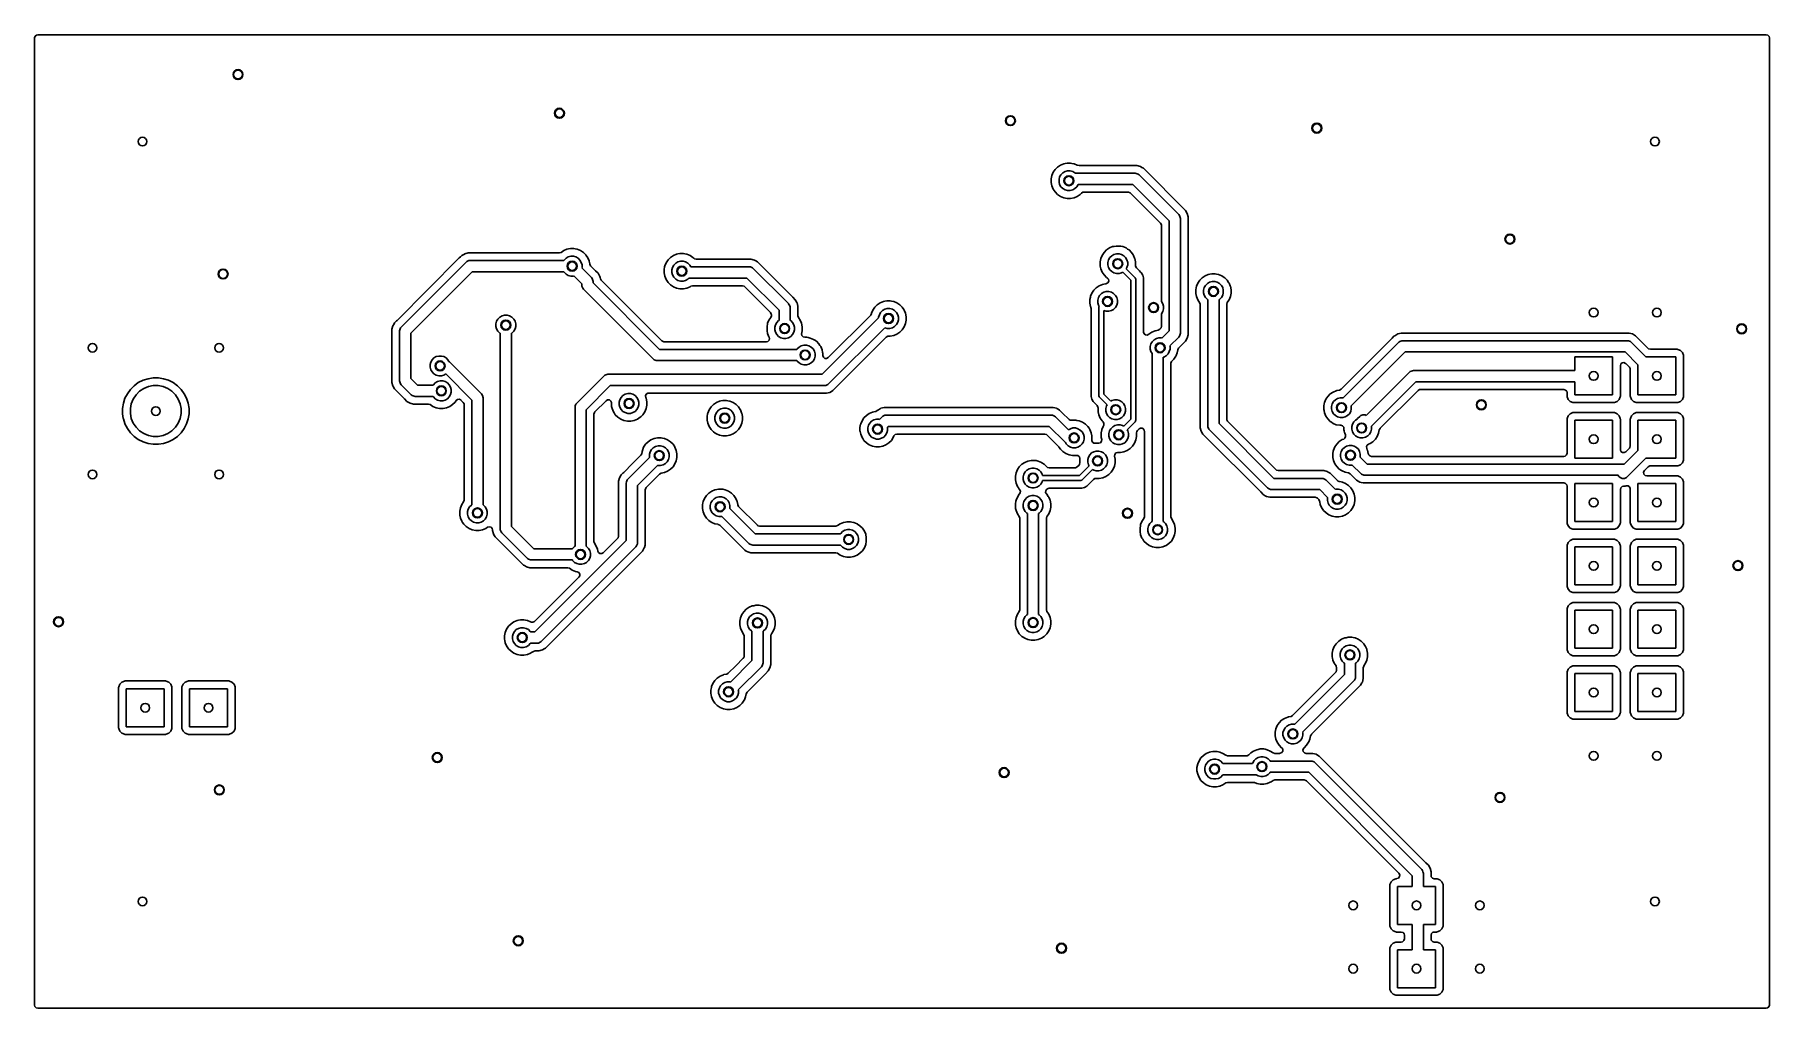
# Model space of a CAD drawing. Header units: inches. Extents: x 0.23 to 2.97, y 0.23 to 1.77.
import ezdxf

# ---------------------------------------------------------------- set-up
doc = ezdxf.new("R2010")
doc.units = ezdxf.units.IN
doc.header["$MEASUREMENT"] = 0
doc.layers.add('BLACK', color=250, linetype='CONTINUOUS')

msp = doc.modelspace()

# ---------------------------------------------------------------- linework, layer by layer
at = {"layer": 'BLACK', "linetype": 'CONTINUOUS'}
for p, q in [((0.2295, 1.7639), (0.2303, 1.7666)), ((0.2295, 1.3037), (0.2295, 1.7639)), ((0.2303, 1.7666), (0.2324, 1.7684)), ((0.2324, 1.7684), (0.2345, 1.7689)), ((0.2345, 1.7689), (2.9655, 1.7689)), ((2.9655, 1.7689), (2.9682, 1.7681)), ((2.9682, 1.7681), (2.97, 1.766)), ((2.97, 1.766), (2.9705, 1.7639)), ((2.9705, 1.7639), (2.9705, 0.2361)), ((1.8505, 1.563), (1.8459, 1.5599)), ((1.8555, 1.5651), (1.8505, 1.563)), ((1.8505, 1.563), (1.8505, 1.563)), ((1.8577, 1.5655), (1.8555, 1.5651)), ((1.8555, 1.5651), (1.8555, 1.5651)), ((1.8555, 1.5651), (1.8555, 1.5651)), ((1.8609, 1.5662), (1.8577, 1.5655)), ((1.8664, 1.5662), (1.8609, 1.5662)), ((1.8609, 1.5662), (1.8609, 1.5662)), ((1.8685, 1.5657), (1.8664, 1.5662)), ((1.8664, 1.5662), (1.8664, 1.5662)), ((1.8718, 1.5651), (1.8685, 1.5657)), ((1.8769, 1.563), (1.8718, 1.5651)), ((1.8718, 1.5651), (1.8718, 1.5651)), ((1.8718, 1.5651), (1.8718, 1.5651)), ((1.877, 1.5629), (1.8769, 1.563)), ((1.8797, 1.5621), (1.877, 1.5629)), ((1.877, 1.5629), (1.877, 1.5629)), ((1.8368, 1.5464), (1.8358, 1.541)), ((1.8358, 1.541), (1.8358, 1.541)), ((1.8358, 1.541), (1.8358, 1.5355)), ((1.8358, 1.5355), (1.8368, 1.5301)), ((1.8389, 1.5515), (1.8368, 1.5464)), ((1.842, 1.556), (1.8389, 1.5515)), ((1.8389, 1.5515), (1.8389, 1.5515)), ((1.8459, 1.5599), (1.842, 1.556)), ((1.842, 1.556), (1.842, 1.556)), ((1.8459, 1.5599), (1.8459, 1.5599)), ((1.8481, 1.5403), (1.8491, 1.5443)), ((1.8481, 1.5362), (1.8481, 1.5403)), ((1.8491, 1.5322), (1.8481, 1.5362)), ((1.8491, 1.5443), (1.8512, 1.5478)), ((1.8512, 1.5478), (1.8541, 1.5508)), ((1.8541, 1.5508), (1.8576, 1.5528)), ((1.8576, 1.5528), (1.8616, 1.5539)), ((1.8616, 1.5539), (1.8657, 1.5539)), ((1.8657, 1.5539), (1.8697, 1.5528)), ((1.8697, 1.5528), (1.8733, 1.5508)), ((1.8733, 1.5508), (1.8741, 1.55)), ((1.8741, 1.55), (1.9685, 1.55)), ((1.9654, 1.5621), (1.8797, 1.5621)), ((1.9657, 1.5621), (1.9654, 1.5621)), ((1.9654, 1.5621), (1.9654, 1.5621)), ((1.9713, 1.5621), (1.9657, 1.5621)), ((1.9685, 1.55), (1.9702, 1.5498)), ((1.9702, 1.5498), (1.9702, 1.5498)), ((1.9702, 1.5498), (1.9734, 1.5485)), ((1.9766, 1.5607), (1.9713, 1.5621)), ((1.9713, 1.5621), (1.9713, 1.5621)), ((1.9734, 1.5485), (1.9748, 1.5474)), ((1.9748, 1.5474), (2.0374, 1.4848)), ((1.979, 1.5593), (1.9766, 1.5607)), ((1.9814, 1.5579), (1.979, 1.5593)), ((1.979, 1.5593), (1.979, 1.5593)), ((1.9856, 1.5537), (1.9814, 1.5579)), ((1.9814, 1.5579), (1.9814, 1.5579)), ((2.0438, 1.4955), (1.9856, 1.5537)), ((1.9856, 1.5537), (1.9856, 1.5537)), ((1.8368, 1.5301), (1.8368, 1.5301)), ((1.8368, 1.5301), (1.8368, 1.5301)), ((1.8368, 1.5301), (1.8389, 1.525)), ((1.8389, 1.525), (1.8389, 1.525)), ((1.8389, 1.525), (1.8389, 1.525)), ((1.8389, 1.525), (1.842, 1.5205)), ((1.842, 1.5205), (1.8459, 1.5166)), ((1.8459, 1.5166), (1.8505, 1.5135)), ((1.8512, 1.5287), (1.8491, 1.5322)), ((1.8505, 1.5135), (1.8505, 1.5135)), ((1.8505, 1.5135), (1.8555, 1.5114)), ((1.8541, 1.5258), (1.8512, 1.5287)), ((1.8576, 1.5237), (1.8541, 1.5258)), ((1.8555, 1.5114), (1.8555, 1.5114)), ((1.8555, 1.5114), (1.8555, 1.5114)), ((1.8555, 1.5114), (1.8609, 1.5104)), ((1.8616, 1.5226), (1.8576, 1.5237)), ((1.8609, 1.5104), (1.8609, 1.5104)), ((1.8609, 1.5104), (1.8664, 1.5104)), ((1.8657, 1.5226), (1.8616, 1.5226)), ((1.8697, 1.5237), (1.8657, 1.5226)), ((1.8664, 1.5104), (1.8718, 1.5114)), ((1.8664, 1.5104), (1.8664, 1.5104)), ((1.8733, 1.5258), (1.8697, 1.5237)), ((1.8718, 1.5114), (1.8769, 1.5135)), ((1.8762, 1.5287), (1.8733, 1.5258)), ((1.8782, 1.5322), (1.8762, 1.5287)), ((1.8769, 1.5135), (1.8814, 1.5166)), ((1.9648, 1.5322), (1.8782, 1.5322)), ((1.8814, 1.5166), (1.8835, 1.5186)), ((1.8835, 1.5186), (1.8859, 1.52)), ((1.8859, 1.52), (1.887, 1.5201)), ((1.887, 1.5201), (1.9577, 1.5201)), ((1.9577, 1.5201), (1.9604, 1.5193)), ((1.9604, 1.5193), (1.9613, 1.5186)), ((1.9613, 1.5186), (2.0086, 1.4712)), ((2.0222, 1.4748), (1.9648, 1.5322)), ((2.0374, 1.4848), (2.0385, 1.4834)), ((2.0385, 1.4834), (2.0398, 1.4802)), ((2.0398, 1.4802), (2.04, 1.4785)), ((2.0479, 1.4914), (2.0438, 1.4955)), ((2.0438, 1.4955), (2.0438, 1.4955)), ((2.0507, 1.4866), (2.0479, 1.4914)), ((2.0479, 1.4914), (2.0479, 1.4914)), ((2.0521, 1.4813), (2.0507, 1.4866)), ((2.0507, 1.4866), (2.0507, 1.4866)), ((2.0521, 1.4753), (2.0521, 1.4813)), ((2.0521, 1.4813), (2.0521, 1.4813)), ((2.0086, 1.4712), (2.01, 1.4688)), ((2.01, 1.4688), (2.0101, 1.4677)), ((2.0101, 1.4677), (2.0101, 1.3474)), ((2.0222, 1.3013), (2.0222, 1.4748)), ((2.04, 1.4785), (2.04, 1.2976)), ((2.0521, 1.3661), (2.0521, 1.4753)), ((2.0521, 1.4753), (2.0521, 1.4753)), ((1.0655, 1.428), (1.0612, 1.4251)), ((1.0706, 1.4301), (1.0655, 1.428)), ((1.0655, 1.428), (1.0655, 1.428)), ((1.0728, 1.4306), (1.0706, 1.4301)), ((1.0706, 1.4301), (1.0706, 1.4301)), ((1.0706, 1.4301), (1.0706, 1.4301)), ((1.076, 1.4312), (1.0728, 1.4306)), ((1.0815, 1.4312), (1.076, 1.4312)), ((1.076, 1.4312), (1.076, 1.4312)), ((1.0836, 1.4308), (1.0815, 1.4312)), ((1.0815, 1.4312), (1.0815, 1.4312)), ((1.0869, 1.4301), (1.0836, 1.4308)), ((1.092, 1.428), (1.0869, 1.4301)), ((1.0869, 1.4301), (1.0869, 1.4301)), ((1.0869, 1.4301), (1.0869, 1.4301)), ((1.0965, 1.425), (1.092, 1.428)), ((1.092, 1.428), (1.092, 1.428)), ((1.092, 1.428), (1.092, 1.428)), ((1.092, 1.428), (1.092, 1.428)), ((1.9232, 1.4289), (1.9193, 1.425)), ((1.9277, 1.432), (1.9232, 1.4289)), ((1.9232, 1.4289), (1.9232, 1.4289)), ((1.9328, 1.4341), (1.9277, 1.432)), ((1.9277, 1.432), (1.9277, 1.432)), ((1.935, 1.4345), (1.9328, 1.4341)), ((1.9328, 1.4341), (1.9328, 1.4341)), ((1.9328, 1.4341), (1.9328, 1.4341)), ((1.9382, 1.4351), (1.935, 1.4345)), ((1.9437, 1.4351), (1.9382, 1.4351)), ((1.9382, 1.4351), (1.9382, 1.4351)), ((1.9458, 1.4347), (1.9437, 1.4351)), ((1.9437, 1.4351), (1.9437, 1.4351)), ((1.9491, 1.4341), (1.9458, 1.4347)), ((1.9542, 1.432), (1.9491, 1.4341)), ((1.9491, 1.4341), (1.9491, 1.4341)), ((1.9491, 1.4341), (1.9491, 1.4341)), ((1.9564, 1.4304), (1.9542, 1.432)), ((1.9542, 1.432), (1.9542, 1.432)), ((1.9587, 1.4289), (1.9564, 1.4304)), ((1.9626, 1.425), (1.9587, 1.4289)), ((0.9005, 1.4162), (0.8021, 1.3177)), ((0.8087, 1.3072), (0.9111, 1.4096)), ((0.9025, 1.4181), (0.9005, 1.4162)), ((0.9005, 1.4162), (0.9005, 1.4162)), ((0.9044, 1.4201), (0.9025, 1.4181)), ((0.9075, 1.4219), (0.9044, 1.4201)), ((0.9044, 1.4201), (0.9044, 1.4201)), ((0.9085, 1.4224), (0.9075, 1.4219)), ((0.9092, 1.4229), (0.9085, 1.4224)), ((0.9146, 1.4243), (0.9092, 1.4229)), ((0.9111, 1.4096), (0.9124, 1.4107)), ((0.9124, 1.4107), (0.9144, 1.4115)), ((0.9124, 1.4107), (0.9124, 1.4107)), ((0.9144, 1.4115), (0.9156, 1.412)), ((0.9201, 1.4243), (0.9146, 1.4243)), ((0.9146, 1.4243), (0.9146, 1.4243)), ((0.9156, 1.412), (0.9173, 1.4122)), ((0.9156, 1.412), (0.9156, 1.412)), ((0.9173, 1.4122), (1.0658, 1.4122)), ((0.9204, 1.4243), (0.9201, 1.4243)), ((1.0585, 1.4243), (0.9204, 1.4243)), ((0.9204, 1.4243), (0.9204, 1.4243)), ((1.0586, 1.4243), (1.0585, 1.4243)), ((1.0612, 1.4251), (1.0586, 1.4243)), ((1.0658, 1.4122), (1.0662, 1.4129)), ((1.0662, 1.4129), (1.0692, 1.4158)), ((1.0692, 1.4158), (1.0727, 1.4178)), ((1.0727, 1.4178), (1.0767, 1.4189)), ((1.0767, 1.4189), (1.0808, 1.4189)), ((1.0808, 1.4189), (1.0848, 1.4178)), ((1.0848, 1.4178), (1.0883, 1.4158)), ((1.0883, 1.4158), (1.0912, 1.4129)), ((1.0912, 1.4129), (1.0933, 1.4093)), ((1.0933, 1.4093), (1.0944, 1.4054)), ((1.0944, 1.4012), (1.0941, 1.4004)), ((1.0941, 1.4004), (1.1092, 1.3853)), ((1.0944, 1.4054), (1.0944, 1.4012)), ((1.1004, 1.4211), (1.0965, 1.425)), ((1.1011, 1.4201), (1.1004, 1.4211)), ((1.1035, 1.4165), (1.1011, 1.4201)), ((1.1055, 1.4115), (1.1035, 1.4165)), ((1.1035, 1.4165), (1.1035, 1.4165)), ((1.1056, 1.4114), (1.1055, 1.4115)), ((1.1065, 1.4068), (1.1056, 1.4114)), ((1.1066, 1.4064), (1.1065, 1.4068)), ((1.1066, 1.4063), (1.1066, 1.4064)), ((1.1079, 1.4038), (1.1066, 1.4063)), ((1.1157, 1.3961), (1.1079, 1.4038)), ((1.2249, 1.4025), (1.2241, 1.3982)), ((1.2241, 1.3982), (1.2241, 1.3982)), ((1.2241, 1.3982), (1.2241, 1.3927)), ((1.2251, 1.4036), (1.2249, 1.4025)), ((1.2272, 1.4086), (1.2251, 1.4036)), ((1.2251, 1.4036), (1.2251, 1.4036)), ((1.2251, 1.4036), (1.2251, 1.4036)), ((1.2303, 1.4132), (1.2272, 1.4086)), ((1.2272, 1.4086), (1.2272, 1.4086)), ((1.2342, 1.4171), (1.2303, 1.4132)), ((1.2303, 1.4132), (1.2303, 1.4132)), ((1.2388, 1.4201), (1.2342, 1.4171)), ((1.2342, 1.4171), (1.2342, 1.4171)), ((1.2364, 1.3975), (1.2374, 1.4014)), ((1.2374, 1.4014), (1.2395, 1.405)), ((1.2438, 1.4222), (1.2388, 1.4201)), ((1.2388, 1.4201), (1.2388, 1.4201)), ((1.2395, 1.405), (1.2424, 1.4079)), ((1.2424, 1.4079), (1.2459, 1.41)), ((1.246, 1.4227), (1.2438, 1.4222)), ((1.2438, 1.4222), (1.2438, 1.4222)), ((1.2438, 1.4222), (1.2438, 1.4222)), ((1.2459, 1.41), (1.2499, 1.411)), ((1.2492, 1.4233), (1.246, 1.4227)), ((1.2547, 1.4233), (1.2492, 1.4233)), ((1.2492, 1.4233), (1.2492, 1.4233)), ((1.2499, 1.411), (1.254, 1.411)), ((1.254, 1.411), (1.258, 1.41)), ((1.2568, 1.4229), (1.2547, 1.4233)), ((1.2547, 1.4233), (1.2547, 1.4233)), ((1.2601, 1.4222), (1.2568, 1.4229)), ((1.258, 1.41), (1.2616, 1.4079)), ((1.2652, 1.4201), (1.2601, 1.4222)), ((1.2601, 1.4222), (1.2601, 1.4222)), ((1.2601, 1.4222), (1.2601, 1.4222)), ((1.2616, 1.4079), (1.2645, 1.405)), ((1.2645, 1.405), (1.2661, 1.4022)), ((1.2697, 1.4171), (1.2652, 1.4201)), ((1.2652, 1.4201), (1.2652, 1.4201)), ((1.2652, 1.4201), (1.2652, 1.4201)), ((1.2661, 1.4022), (1.2661, 1.4022)), ((1.2661, 1.4022), (1.3587, 1.4022)), ((1.2711, 1.4158), (1.2697, 1.4171)), ((1.2697, 1.4171), (1.2697, 1.4171)), ((1.2719, 1.4151), (1.2711, 1.4158)), ((1.2746, 1.4143), (1.2719, 1.4151)), ((1.3556, 1.4143), (1.2746, 1.4143)), ((1.3559, 1.4143), (1.3556, 1.4143)), ((1.3556, 1.4143), (1.3556, 1.4143)), ((1.3614, 1.4143), (1.3559, 1.4143)), ((1.3587, 1.4022), (1.3604, 1.402)), ((1.3604, 1.402), (1.3604, 1.402)), ((1.3604, 1.402), (1.3636, 1.4007)), ((1.3668, 1.4129), (1.3614, 1.4143)), ((1.3614, 1.4143), (1.3614, 1.4143)), ((1.3636, 1.4007), (1.3649, 1.3996)), ((1.3649, 1.3996), (1.4204, 1.3441)), ((1.3692, 1.4115), (1.3668, 1.4129)), ((1.3716, 1.4101), (1.3692, 1.4115)), ((1.3692, 1.4115), (1.3692, 1.4115)), ((1.3758, 1.4059), (1.3716, 1.4101)), ((1.3716, 1.4101), (1.3716, 1.4101)), ((1.4273, 1.3544), (1.3758, 1.4059)), ((1.3758, 1.4059), (1.3758, 1.4059)), ((1.9141, 1.4154), (1.9131, 1.41)), ((1.9131, 1.41), (1.9131, 1.4045)), ((1.9131, 1.4045), (1.9133, 1.4031)), ((1.9133, 1.4031), (1.9141, 1.3991)), ((1.9162, 1.4204), (1.9141, 1.4154)), ((1.9141, 1.3991), (1.9141, 1.3991)), ((1.9141, 1.3991), (1.9141, 1.3991)), ((1.9141, 1.3991), (1.9162, 1.394)), ((1.9193, 1.425), (1.9162, 1.4204)), ((1.9162, 1.4204), (1.9162, 1.4204)), ((1.9193, 1.425), (1.9193, 1.425)), ((1.9253, 1.4093), (1.9264, 1.4133)), ((1.9253, 1.4052), (1.9253, 1.4093)), ((1.9264, 1.4012), (1.9253, 1.4052)), ((1.9264, 1.4133), (1.9285, 1.4168)), ((1.9285, 1.3976), (1.9264, 1.4012)), ((1.9285, 1.4168), (1.9314, 1.4197)), ((1.9314, 1.4197), (1.9349, 1.4218)), ((1.9349, 1.4218), (1.9389, 1.4228)), ((1.9389, 1.4228), (1.943, 1.4228)), ((1.943, 1.4228), (1.947, 1.4218)), ((1.947, 1.4218), (1.9505, 1.4197)), ((1.9505, 1.4197), (1.9534, 1.4168)), ((1.9534, 1.4168), (1.9555, 1.4133)), ((1.9555, 1.4012), (1.9544, 1.3993)), ((1.9544, 1.3993), (1.9681, 1.3856)), ((1.9555, 1.4133), (1.9566, 1.4093)), ((1.9566, 1.4052), (1.9555, 1.4012)), ((1.9566, 1.4093), (1.9566, 1.4052)), ((1.9652, 1.4211), (1.9626, 1.425)), ((1.9657, 1.4204), (1.9652, 1.4211)), ((1.9676, 1.4158), (1.9657, 1.4204)), ((1.9657, 1.4204), (1.9657, 1.4204)), ((1.9678, 1.4154), (1.9676, 1.4158)), ((1.9688, 1.4101), (1.9678, 1.4154)), ((1.9688, 1.41), (1.9688, 1.4101)), ((1.9688, 1.4042), (1.9688, 1.41)), ((1.9688, 1.41), (1.9688, 1.41)), ((1.9689, 1.4042), (1.9688, 1.4042)), ((1.9689, 1.4031), (1.9689, 1.4042)), ((1.9703, 1.4006), (1.9689, 1.4031)), ((1.9752, 1.3957), (1.9703, 1.4006)), ((0.921, 1.3944), (0.8238, 1.2973)), ((1.0658, 1.3944), (0.921, 1.3944)), ((1.0662, 1.3937), (1.0658, 1.3944)), ((1.0692, 1.3908), (1.0662, 1.3937)), ((1.0727, 1.3887), (1.0692, 1.3908)), ((1.0767, 1.3877), (1.0727, 1.3887)), ((1.0808, 1.3877), (1.0767, 1.3877)), ((1.0816, 1.3879), (1.0808, 1.3877)), ((1.0941, 1.3754), (1.0816, 1.3879)), ((1.0941, 1.3732), (1.0941, 1.3754)), ((1.0943, 1.3715), (1.0941, 1.3732)), ((1.0956, 1.3683), (1.0943, 1.3715)), ((1.0943, 1.3715), (1.0943, 1.3715)), ((1.1092, 1.3853), (1.1103, 1.384)), ((1.1103, 1.384), (1.1103, 1.384)), ((1.1103, 1.384), (1.1116, 1.3808)), ((1.1116, 1.3808), (1.1118, 1.3791)), ((1.1118, 1.3791), (1.1118, 1.3769)), ((1.1118, 1.3769), (1.2169, 1.2719)), ((1.1198, 1.392), (1.1157, 1.3961)), ((1.1157, 1.3961), (1.1157, 1.3961)), ((1.1225, 1.3872), (1.1198, 1.392)), ((1.1198, 1.392), (1.1198, 1.392)), ((1.1198, 1.392), (1.1198, 1.392)), ((1.123, 1.3856), (1.1225, 1.3872)), ((1.1225, 1.3872), (1.1225, 1.3872)), ((1.1236, 1.3832), (1.123, 1.3856)), ((1.123, 1.3856), (1.123, 1.3856)), ((1.123, 1.3856), (1.123, 1.3856)), ((1.1249, 1.381), (1.1236, 1.3832)), ((1.2204, 1.2854), (1.1249, 1.381)), ((1.2241, 1.3927), (1.2251, 1.3873)), ((1.2251, 1.3873), (1.2251, 1.3873)), ((1.2251, 1.3873), (1.2251, 1.3873)), ((1.2251, 1.3873), (1.2272, 1.3822)), ((1.2272, 1.3822), (1.2272, 1.3822)), ((1.2272, 1.3822), (1.2272, 1.3822)), ((1.2272, 1.3822), (1.2303, 1.3776)), ((1.2303, 1.3776), (1.2342, 1.3738)), ((1.2342, 1.3738), (1.2375, 1.3715)), ((1.2364, 1.3934), (1.2364, 1.3975)), ((1.2374, 1.3894), (1.2364, 1.3934)), ((1.2395, 1.3858), (1.2374, 1.3894)), ((1.2375, 1.3715), (1.2388, 1.3707)), ((1.2388, 1.3707), (1.2388, 1.3707)), ((1.2388, 1.3707), (1.2438, 1.3686)), ((1.2424, 1.3829), (1.2395, 1.3858)), ((1.2459, 1.3809), (1.2424, 1.3829)), ((1.2499, 1.3798), (1.2459, 1.3809)), ((1.254, 1.3798), (1.2499, 1.3798)), ((1.258, 1.3809), (1.254, 1.3798)), ((1.2616, 1.3829), (1.258, 1.3809)), ((1.2601, 1.3686), (1.2652, 1.3707)), ((1.2631, 1.3844), (1.2616, 1.3829)), ((1.2661, 1.3844), (1.2631, 1.3844)), ((1.2652, 1.3707), (1.2663, 1.3715)), ((1.355, 1.3844), (1.2661, 1.3844)), ((1.2663, 1.3715), (1.269, 1.3723)), ((1.269, 1.3723), (1.2691, 1.3723)), ((1.2691, 1.3723), (1.3479, 1.3723)), ((1.3479, 1.3723), (1.3506, 1.3715)), ((1.3506, 1.3715), (1.3514, 1.3709)), ((1.3514, 1.3709), (1.3921, 1.3302)), ((1.4057, 1.3337), (1.355, 1.3844)), ((1.9116, 1.3724), (1.907, 1.3693)), ((1.9167, 1.3745), (1.9116, 1.3724)), ((1.9116, 1.3724), (1.9116, 1.3724)), ((1.9162, 1.394), (1.9162, 1.394)), ((1.9162, 1.394), (1.9162, 1.394)), ((1.9162, 1.394), (1.9193, 1.3895)), ((1.9189, 1.3749), (1.9167, 1.3745)), ((1.9167, 1.3745), (1.9167, 1.3745)), ((1.9167, 1.3745), (1.9167, 1.3745)), ((1.9221, 1.3755), (1.9189, 1.3749)), ((1.9193, 1.3895), (1.9232, 1.3856)), ((1.9223, 1.3756), (1.9221, 1.3755)), ((1.9231, 1.3757), (1.9223, 1.3756)), ((1.9223, 1.3756), (1.9223, 1.3756)), ((1.9255, 1.3772), (1.9231, 1.3757)), ((1.9232, 1.3856), (1.9246, 1.3846)), ((1.9246, 1.3846), (1.9264, 1.3825)), ((1.9267, 1.3797), (1.9255, 1.3772)), ((1.9264, 1.3825), (1.9267, 1.3797)), ((1.9314, 1.3947), (1.9285, 1.3976)), ((1.9349, 1.3927), (1.9314, 1.3947)), ((1.9389, 1.3916), (1.9349, 1.3927)), ((1.943, 1.3916), (1.9389, 1.3916)), ((1.947, 1.3927), (1.943, 1.3916)), ((1.9488, 1.3938), (1.947, 1.3927)), ((1.9614, 1.3812), (1.9488, 1.3938)), ((1.9614, 1.1614), (1.9614, 1.3812)), ((1.9681, 1.3856), (1.9686, 1.385)), ((1.9686, 1.385), (1.9692, 1.3836)), ((1.9692, 1.3836), (1.9693, 1.3829)), ((1.9693, 1.3829), (1.9693, 1.1598)), ((1.9769, 1.394), (1.9752, 1.3957)), ((1.9782, 1.3927), (1.9769, 1.394)), ((1.979, 1.3913), (1.9782, 1.3927)), ((1.9782, 1.3927), (1.9782, 1.3927)), ((1.9803, 1.3891), (1.979, 1.3913)), ((1.9814, 1.385), (1.9803, 1.3891)), ((1.9814, 1.2993), (1.9814, 1.385)), ((1.9814, 1.385), (1.9814, 1.385)), ((2.0653, 1.3715), (2.0649, 1.3693)), ((2.0674, 1.3766), (2.0653, 1.3715)), ((2.0653, 1.3715), (2.0653, 1.3715)), ((2.0653, 1.3715), (2.0653, 1.3715)), ((2.0705, 1.3812), (2.0674, 1.3766)), ((2.0674, 1.3766), (2.0674, 1.3766)), ((2.0743, 1.3851), (2.0705, 1.3812)), ((2.0705, 1.3812), (2.0705, 1.3812)), ((2.0789, 1.3881), (2.0743, 1.3851)), ((2.0743, 1.3851), (2.0743, 1.3851)), ((2.0776, 1.3694), (2.0796, 1.373)), ((2.084, 1.3902), (2.0789, 1.3881)), ((2.0789, 1.3881), (2.0789, 1.3881)), ((2.0796, 1.373), (2.0825, 1.3759)), ((2.0825, 1.3759), (2.0861, 1.3779)), ((2.0862, 1.3906), (2.084, 1.3902)), ((2.084, 1.3902), (2.084, 1.3902)), ((2.084, 1.3902), (2.084, 1.3902)), ((2.0861, 1.3779), (2.0901, 1.379)), ((2.0894, 1.3913), (2.0862, 1.3906)), ((2.0949, 1.3913), (2.0894, 1.3913)), ((2.0894, 1.3913), (2.0894, 1.3913)), ((2.0901, 1.379), (2.0942, 1.379)), ((2.0942, 1.379), (2.0982, 1.3779)), ((2.097, 1.3909), (2.0949, 1.3913)), ((2.0949, 1.3913), (2.0949, 1.3913)), ((2.1003, 1.3902), (2.097, 1.3909)), ((2.0982, 1.3779), (2.1017, 1.3759)), ((2.1053, 1.3881), (2.1003, 1.3902)), ((2.1003, 1.3902), (2.1003, 1.3902)), ((2.1003, 1.3902), (2.1003, 1.3902)), ((2.1017, 1.3759), (2.1046, 1.373)), ((2.1046, 1.373), (2.1067, 1.3694)), ((2.1076, 1.3866), (2.1053, 1.3881)), ((2.1053, 1.3881), (2.1053, 1.3881)), ((2.1099, 1.3851), (2.1076, 1.3866)), ((2.1138, 1.3812), (2.1099, 1.3851)), ((2.1161, 1.3776), (2.1138, 1.3812)), ((2.1168, 1.3766), (2.1161, 1.3776)), ((2.1186, 1.3724), (2.1168, 1.3766)), ((2.1168, 1.3766), (2.1168, 1.3766)), ((2.1189, 1.3715), (2.1186, 1.3724)), ((2.12, 1.3661), (2.1189, 1.3715)), ((1.0967, 1.367), (1.0956, 1.3683)), ((1.2069, 1.2567), (1.0967, 1.367)), ((1.2438, 1.3686), (1.2438, 1.3686)), ((1.2438, 1.3686), (1.2438, 1.3686)), ((1.2438, 1.3686), (1.2492, 1.3675)), ((1.2492, 1.3675), (1.2492, 1.3675)), ((1.2492, 1.3675), (1.2547, 1.3675)), ((1.2547, 1.3675), (1.2601, 1.3686)), ((1.2547, 1.3675), (1.2547, 1.3675)), ((1.4204, 1.3441), (1.4208, 1.3437)), ((1.4208, 1.3437), (1.4219, 1.3423)), ((1.4314, 1.3503), (1.4273, 1.3544)), ((1.4273, 1.3544), (1.4273, 1.3544)), ((1.4324, 1.3485), (1.4314, 1.3503)), ((1.4314, 1.3503), (1.4314, 1.3503)), ((1.4314, 1.3503), (1.4314, 1.3503)), ((1.434, 1.3458), (1.4324, 1.3485)), ((1.4341, 1.3455), (1.434, 1.3458)), ((1.4356, 1.3402), (1.4341, 1.3455)), ((1.5655, 1.3453), (1.561, 1.3423)), ((1.5706, 1.3474), (1.5655, 1.3453)), ((1.5655, 1.3453), (1.5655, 1.3453)), ((1.5728, 1.3479), (1.5706, 1.3474)), ((1.5706, 1.3474), (1.5706, 1.3474)), ((1.5706, 1.3474), (1.5706, 1.3474)), ((1.576, 1.3485), (1.5728, 1.3479)), ((1.5815, 1.3485), (1.576, 1.3485)), ((1.576, 1.3485), (1.576, 1.3485)), ((1.5836, 1.3481), (1.5815, 1.3485)), ((1.5815, 1.3485), (1.5815, 1.3485)), ((1.5869, 1.3474), (1.5836, 1.3481)), ((1.592, 1.3453), (1.5869, 1.3474)), ((1.5869, 1.3474), (1.5869, 1.3474)), ((1.5869, 1.3474), (1.5869, 1.3474)), ((1.5965, 1.3423), (1.592, 1.3453)), ((1.592, 1.3453), (1.592, 1.3453)), ((1.592, 1.3453), (1.592, 1.3453)), ((1.592, 1.3453), (1.592, 1.3453)), ((1.8977, 1.3544), (1.8969, 1.3504)), ((1.8969, 1.3504), (1.8969, 1.3449)), ((1.8969, 1.3449), (1.8974, 1.3422)), ((1.898, 1.3558), (1.8977, 1.3544)), ((1.9001, 1.3609), (1.898, 1.3558)), ((1.898, 1.3558), (1.898, 1.3558)), ((1.898, 1.3558), (1.898, 1.3558)), ((1.9031, 1.3654), (1.9001, 1.3609)), ((1.9001, 1.3609), (1.9001, 1.3609)), ((1.907, 1.3693), (1.9031, 1.3654)), ((1.9031, 1.3654), (1.9031, 1.3654)), ((1.907, 1.3693), (1.907, 1.3693)), ((1.9092, 1.3497), (1.9103, 1.3537)), ((1.9092, 1.3456), (1.9092, 1.3497)), ((1.9103, 1.3416), (1.9092, 1.3456)), ((1.9103, 1.3537), (1.9123, 1.3572)), ((1.9123, 1.3572), (1.9152, 1.3601)), ((1.9152, 1.3601), (1.9188, 1.3622)), ((1.9188, 1.3622), (1.9227, 1.3633)), ((1.9227, 1.3633), (1.9269, 1.3633)), ((1.9269, 1.3633), (1.9308, 1.3622)), ((1.9308, 1.3622), (1.9344, 1.3601)), ((1.9344, 1.3601), (1.9373, 1.3572)), ((1.9373, 1.3572), (1.9394, 1.3537)), ((1.9394, 1.3537), (1.9404, 1.3497)), ((1.9404, 1.3456), (1.9394, 1.3416)), ((1.9404, 1.3497), (1.9404, 1.3456)), ((2.0101, 1.3474), (2.0101, 1.3474)), ((2.0101, 1.3474), (2.0122, 1.3438)), ((2.0122, 1.3438), (2.0133, 1.3399)), ((2.0521, 1.2948), (2.0521, 1.3661)), ((2.0649, 1.3693), (2.0642, 1.3661)), ((2.0642, 1.3661), (2.0642, 1.3606)), ((2.0642, 1.3606), (2.0643, 1.3603)), ((2.0643, 1.3603), (2.0653, 1.3552)), ((2.0653, 1.3552), (2.0653, 1.3552)), ((2.0653, 1.3552), (2.0653, 1.3552)), ((2.0653, 1.3552), (2.0674, 1.3502)), ((2.0674, 1.3502), (2.0674, 1.3502)), ((2.0674, 1.3502), (2.0674, 1.3502)), ((2.0674, 1.3502), (2.0692, 1.3474)), ((2.0692, 1.3474), (2.0703, 1.3459)), ((2.0703, 1.3459), (2.0711, 1.3432)), ((2.0711, 1.3432), (2.0711, 1.3431)), ((2.0711, 1.3431), (2.0711, 1.279)), ((2.0765, 1.3654), (2.0776, 1.3694)), ((2.0765, 1.3613), (2.0765, 1.3654)), ((2.0776, 1.3574), (2.0765, 1.3613)), ((2.0796, 1.3538), (2.0776, 1.3574)), ((2.0825, 1.3509), (2.0796, 1.3538)), ((2.0833, 1.3505), (2.0825, 1.3509)), ((2.0833, 1.2761), (2.0833, 1.3505)), ((2.1017, 1.3509), (2.101, 1.3505)), ((2.101, 1.3505), (2.101, 1.2755)), ((2.1046, 1.3538), (2.1017, 1.3509)), ((2.1067, 1.3574), (2.1046, 1.3538)), ((2.1067, 1.3694), (2.1077, 1.3654)), ((2.1077, 1.3613), (2.1067, 1.3574)), ((2.1077, 1.3654), (2.1077, 1.3613)), ((2.1131, 1.3431), (2.1139, 1.3458)), ((2.1131, 1.2786), (2.1131, 1.3431)), ((2.1139, 1.3458), (2.114, 1.3459)), ((2.114, 1.3459), (2.115, 1.3474)), ((2.115, 1.3474), (2.1168, 1.3502)), ((2.1168, 1.3502), (2.1189, 1.3552)), ((2.1189, 1.3552), (2.12, 1.3606)), ((2.12, 1.3606), (2.12, 1.3661)), ((0.801, 1.3167), (0.7982, 1.3138)), ((0.8021, 1.3177), (0.801, 1.3167)), ((0.8021, 1.3177), (0.8021, 1.3177)), ((0.9584, 1.3123), (0.9595, 1.3163)), ((0.9595, 1.3163), (0.9615, 1.3198)), ((0.9615, 1.3198), (0.9644, 1.3227)), ((0.9644, 1.3227), (0.968, 1.3248)), ((0.968, 1.3248), (0.972, 1.3258)), ((0.972, 1.3258), (0.9761, 1.3258)), ((0.9761, 1.3258), (0.98, 1.3248)), ((0.98, 1.3248), (0.9836, 1.3227)), ((0.9836, 1.3227), (0.9865, 1.3198)), ((0.9865, 1.3198), (0.9886, 1.3163)), ((0.9886, 1.3163), (0.9896, 1.3123)), ((1.3898, 1.318), (1.3877, 1.313)), ((1.3927, 1.3223), (1.3898, 1.318)), ((1.3898, 1.318), (1.3898, 1.318)), ((1.3921, 1.3302), (1.3934, 1.3277)), ((1.3928, 1.3224), (1.3927, 1.3223)), ((1.3936, 1.3251), (1.3928, 1.3224)), ((1.3934, 1.3277), (1.3936, 1.3266)), ((1.3936, 1.3266), (1.3936, 1.3251)), ((1.4021, 1.3144), (1.405, 1.3173)), ((1.405, 1.3173), (1.4057, 1.3177)), ((1.4057, 1.3177), (1.4057, 1.3337)), ((1.4219, 1.3423), (1.4231, 1.3395)), ((1.4231, 1.3395), (1.4233, 1.3391)), ((1.4233, 1.3391), (1.4234, 1.3374)), ((1.4234, 1.3374), (1.4234, 1.3177)), ((1.4234, 1.3177), (1.4242, 1.3173)), ((1.4242, 1.3173), (1.4271, 1.3144)), ((1.4356, 1.3342), (1.4356, 1.3402)), ((1.4356, 1.3402), (1.4356, 1.3402)), ((1.4356, 1.3251), (1.4356, 1.3342)), ((1.4356, 1.3342), (1.4356, 1.3342)), ((1.4356, 1.325), (1.4356, 1.3251)), ((1.4364, 1.3223), (1.4356, 1.325)), ((1.4393, 1.318), (1.4364, 1.3223)), ((1.4414, 1.313), (1.4393, 1.318)), ((1.4393, 1.318), (1.4393, 1.318)), ((1.4741, 1.2325), (1.5631, 1.3215)), ((1.5505, 1.326), (1.4833, 1.2588)), ((1.5506, 1.3261), (1.5505, 1.326)), ((1.5519, 1.3286), (1.5506, 1.3261)), ((1.554, 1.3338), (1.5519, 1.3288)), ((1.5519, 1.3288), (1.5519, 1.3288)), ((1.5519, 1.3288), (1.5519, 1.3286)), ((1.5571, 1.3384), (1.554, 1.3338)), ((1.561, 1.3423), (1.5571, 1.3384)), ((1.5571, 1.3384), (1.5571, 1.3384)), ((1.561, 1.3423), (1.561, 1.3423)), ((1.5631, 1.3227), (1.5642, 1.3266)), ((1.5631, 1.3215), (1.5631, 1.3227)), ((1.5642, 1.3266), (1.5662, 1.3302)), ((1.5662, 1.3302), (1.5692, 1.3331)), ((1.5692, 1.3331), (1.5727, 1.3352)), ((1.5727, 1.3352), (1.5767, 1.3362)), ((1.5767, 1.3362), (1.5808, 1.3362)), ((1.5808, 1.3362), (1.5848, 1.3352)), ((1.5848, 1.3352), (1.5883, 1.3331)), ((1.5883, 1.3331), (1.5912, 1.3302)), ((1.5912, 1.3302), (1.5933, 1.3266)), ((1.5933, 1.3266), (1.5944, 1.3227)), ((1.5944, 1.3186), (1.5933, 1.3146)), ((1.5944, 1.3227), (1.5944, 1.3186)), ((1.6004, 1.3384), (1.5965, 1.3423)), ((1.6027, 1.335), (1.6004, 1.3384)), ((1.6035, 1.3338), (1.6027, 1.335)), ((1.6056, 1.3288), (1.6035, 1.3338)), ((1.6035, 1.3338), (1.6035, 1.3338)), ((1.6066, 1.3234), (1.6056, 1.3288)), ((1.6056, 1.3288), (1.6056, 1.3288)), ((1.6056, 1.3125), (1.6066, 1.3179)), ((1.6066, 1.3179), (1.6066, 1.3234)), ((1.8974, 1.3422), (1.898, 1.3395)), ((1.898, 1.3395), (1.8984, 1.3384)), ((1.8984, 1.3384), (1.8985, 1.3382)), ((1.8985, 1.3382), (1.8989, 1.3364)), ((1.8989, 1.3364), (1.8989, 1.1972)), ((1.9115, 1.3395), (1.9103, 1.3416)), ((1.911, 1.3378), (1.9111, 1.3386)), ((1.911, 1.1993), (1.911, 1.3378)), ((1.9111, 1.3386), (1.9115, 1.3395)), ((1.9227, 1.332), (1.9189, 1.3331)), ((1.9189, 1.3331), (1.9189, 1.201)), ((1.9269, 1.332), (1.9227, 1.332)), ((1.9308, 1.3331), (1.9269, 1.332)), ((1.9344, 1.3351), (1.9308, 1.3331)), ((1.9373, 1.3381), (1.9344, 1.3351)), ((1.9394, 1.3416), (1.9373, 1.3381)), ((2.0122, 1.3318), (2.0101, 1.3282)), ((2.0101, 1.3282), (2.0101, 1.3282)), ((2.0101, 1.3282), (2.0101, 1.3083)), ((2.0133, 1.3357), (2.0122, 1.3318)), ((2.0133, 1.3399), (2.0133, 1.3357)), ((0.2295, 1.1785), (0.2295, 1.3037)), ((0.7954, 1.309), (0.794, 1.3037)), ((0.794, 1.3037), (0.794, 1.2978)), ((0.794, 1.2978), (0.794, 1.2978)), ((0.794, 1.2978), (0.794, 1.2253)), ((0.7968, 1.3114), (0.7954, 1.309)), ((0.7982, 1.3138), (0.7968, 1.3114)), ((0.7968, 1.3114), (0.7968, 1.3114)), ((0.7982, 1.3138), (0.7982, 1.3138)), ((0.8061, 1.3009), (0.8063, 1.3027)), ((0.8061, 1.2222), (0.8061, 1.3009)), ((0.8063, 1.3028), (0.8076, 1.3059)), ((0.8063, 1.3027), (0.8063, 1.3028)), ((0.8076, 1.3059), (0.8087, 1.3072)), ((0.8238, 1.2973), (0.8238, 1.2259)), ((0.9584, 1.3082), (0.9584, 1.3123)), ((0.9595, 1.3042), (0.9584, 1.3082)), ((0.9615, 1.3006), (0.9595, 1.3042)), ((0.9644, 1.2977), (0.9615, 1.3006)), ((0.9652, 1.2973), (0.9644, 1.2977)), ((0.9652, 0.9886), (0.9652, 1.2973)), ((0.9836, 1.2977), (0.9829, 1.2973)), ((0.9829, 1.2973), (0.9829, 0.9923)), ((0.9865, 1.3006), (0.9836, 1.2977)), ((0.9886, 1.3042), (0.9865, 1.3006)), ((0.9896, 1.3082), (0.9886, 1.3042)), ((0.9896, 1.3123), (0.9896, 1.3082)), ((1.3877, 1.3125), (1.3867, 1.3076)), ((1.3867, 1.3076), (1.3867, 1.3021)), ((1.3867, 1.3021), (1.3868, 1.3012)), ((1.3868, 1.3012), (1.3877, 1.2967)), ((1.3877, 1.313), (1.3877, 1.313)), ((1.3877, 1.313), (1.3877, 1.313)), ((1.3877, 1.313), (1.3877, 1.3125)), ((1.3877, 1.2967), (1.3877, 1.2967)), ((1.3877, 1.2967), (1.3877, 1.2967)), ((1.3877, 1.2967), (1.3898, 1.2916)), ((1.3898, 1.2916), (1.39, 1.2914)), ((1.39, 1.2914), (1.3899, 1.2914)), ((1.3899, 1.2914), (1.3906, 1.289)), ((1.3906, 1.289), (1.3899, 1.2863)), ((1.399, 1.3069), (1.4, 1.3108)), ((1.399, 1.3028), (1.399, 1.3069)), ((1.4, 1.2988), (1.399, 1.3028)), ((1.4, 1.3108), (1.4021, 1.3144)), ((1.4021, 1.2952), (1.4, 1.2988)), ((1.405, 1.2923), (1.4021, 1.2952)), ((1.4085, 1.2903), (1.405, 1.2923)), ((1.4125, 1.2892), (1.4085, 1.2903)), ((1.4166, 1.2892), (1.4125, 1.2892)), ((1.4206, 1.2903), (1.4166, 1.2892)), ((1.4242, 1.2923), (1.4206, 1.2903)), ((1.4271, 1.2952), (1.4242, 1.2923)), ((1.4271, 1.3144), (1.4291, 1.3108)), ((1.4291, 1.2988), (1.4271, 1.2952)), ((1.4291, 1.3108), (1.4302, 1.3069)), ((1.4302, 1.3028), (1.4291, 1.2988)), ((1.4302, 1.3069), (1.4302, 1.3028)), ((1.4425, 1.3076), (1.4414, 1.313)), ((1.4414, 1.313), (1.4414, 1.313)), ((1.4414, 1.2968), (1.4416, 1.2977)), ((1.4414, 1.2966), (1.4414, 1.2968)), ((1.4418, 1.2938), (1.4414, 1.2966)), ((1.4416, 1.2977), (1.4425, 1.3021)), ((1.4436, 1.2917), (1.4418, 1.2938)), ((1.4425, 1.3021), (1.4425, 1.3076)), ((1.4463, 1.2909), (1.4436, 1.2917)), ((1.4497, 1.2909), (1.4463, 1.2909)), ((1.4518, 1.2905), (1.4497, 1.2909)), ((1.4497, 1.2909), (1.4497, 1.2909)), ((1.4551, 1.2898), (1.4518, 1.2905)), ((1.4602, 1.2877), (1.4551, 1.2898)), ((1.4551, 1.2898), (1.4551, 1.2898)), ((1.4551, 1.2898), (1.4551, 1.2898)), ((1.5728, 1.3061), (1.4841, 1.2174)), ((1.495, 1.2111), (1.5752, 1.2913)), ((1.5767, 1.305), (1.5728, 1.3061)), ((1.5752, 1.2913), (1.5776, 1.2926)), ((1.5808, 1.305), (1.5767, 1.305)), ((1.5776, 1.2926), (1.5787, 1.2927)), ((1.5787, 1.2927), (1.5815, 1.2927)), ((1.5848, 1.3061), (1.5808, 1.305)), ((1.5815, 1.2927), (1.5869, 1.2938)), ((1.5815, 1.2927), (1.5815, 1.2927)), ((1.5883, 1.3081), (1.5848, 1.3061)), ((1.5869, 1.2938), (1.592, 1.2959)), ((1.5912, 1.311), (1.5883, 1.3081)), ((1.5933, 1.3146), (1.5912, 1.311)), ((1.592, 1.2959), (1.5965, 1.299)), ((1.5965, 1.299), (1.6004, 1.3028)), ((1.6004, 1.3028), (1.6035, 1.3074)), ((1.6035, 1.3074), (1.6056, 1.3125)), ((1.9814, 1.299), (1.9814, 1.2993)), ((1.9824, 1.2963), (1.9814, 1.299)), ((1.9846, 1.2947), (1.9824, 1.2963)), ((1.9874, 1.2945), (1.9846, 1.2947)), ((1.9899, 1.2958), (1.9874, 1.2945)), ((1.9901, 1.2961), (1.9899, 1.2958)), ((1.9947, 1.2991), (1.9901, 1.2961)), ((1.9901, 1.2961), (1.9901, 1.2961)), ((1.9998, 1.3012), (1.9947, 1.2991)), ((1.9947, 1.2991), (1.9947, 1.2991)), ((1.9983, 1.2869), (2.0019, 1.2889)), ((2.0007, 1.3014), (1.9998, 1.3012)), ((1.9998, 1.3012), (1.9998, 1.3012)), ((1.9998, 1.3012), (1.9998, 1.3012)), ((2.0048, 1.3022), (2.0007, 1.3014)), ((2.0019, 1.2889), (2.0058, 1.29)), ((2.0049, 1.3022), (2.0048, 1.3022)), ((2.0074, 1.3036), (2.0049, 1.3022)), ((2.0058, 1.29), (2.01, 1.29)), ((2.0075, 1.3037), (2.0074, 1.3036)), ((2.0086, 1.3048), (2.0075, 1.3037)), ((2.0093, 1.3057), (2.0086, 1.3048)), ((2.0101, 1.3083), (2.0093, 1.3057)), ((2.01, 1.29), (2.0108, 1.2898)), ((2.0108, 1.2898), (2.0222, 1.3013)), ((2.0374, 1.2913), (2.0233, 1.2773)), ((2.0385, 1.2927), (2.0374, 1.2913)), ((2.0398, 1.2959), (2.0385, 1.2927)), ((2.0385, 1.2927), (2.0385, 1.2927)), ((2.04, 1.2976), (2.0398, 1.2959)), ((2.0479, 1.2847), (2.0507, 1.2895)), ((2.0507, 1.2895), (2.0521, 1.2948)), ((2.3746, 1.2896), (2.2939, 1.2089)), ((2.3774, 1.2925), (2.3746, 1.2896)), ((2.3785, 1.2935), (2.3774, 1.2925)), ((2.3833, 1.2963), (2.3785, 1.2935)), ((2.3785, 1.2935), (2.3785, 1.2935)), ((2.3861, 1.297), (2.3833, 1.2963)), ((2.3886, 1.2977), (2.3861, 1.297)), ((2.7431, 1.2977), (2.3886, 1.2977)), ((2.7434, 1.2977), (2.7431, 1.2977)), ((2.7431, 1.2977), (2.7431, 1.2977)), ((2.7489, 1.2977), (2.7434, 1.2977)), ((2.7542, 1.2963), (2.7489, 1.2977)), ((2.7489, 1.2977), (2.7489, 1.2977)), ((2.7558, 1.2954), (2.7542, 1.2963)), ((2.7542, 1.2963), (2.7542, 1.2963)), ((2.7542, 1.2963), (2.7542, 1.2963)), ((2.759, 1.2935), (2.7558, 1.2954)), ((2.7558, 1.2954), (2.7558, 1.2954)), ((2.7632, 1.2893), (2.759, 1.2935)), ((2.759, 1.2935), (2.759, 1.2935)), ((2.779, 1.2735), (2.7632, 1.2893)), ((2.7632, 1.2893), (2.7632, 1.2893)), ((0.8641, 1.2604), (0.868, 1.2614)), ((0.868, 1.2614), (0.8721, 1.2614)), ((0.8721, 1.2614), (0.8761, 1.2604)), ((1.2169, 1.2719), (1.434, 1.2719)), ((1.2213, 1.2848), (1.2204, 1.2854)), ((1.2239, 1.284), (1.2213, 1.2848)), ((1.3857, 1.284), (1.2239, 1.284)), ((1.3878, 1.2845), (1.3857, 1.284)), ((1.3899, 1.2863), (1.3878, 1.2845)), ((1.434, 1.2719), (1.4345, 1.2726)), ((1.4345, 1.2726), (1.4374, 1.2755)), ((1.4374, 1.2755), (1.4409, 1.2775)), ((1.4409, 1.2775), (1.4449, 1.2786)), ((1.4449, 1.2786), (1.449, 1.2786)), ((1.449, 1.2786), (1.453, 1.2775)), ((1.453, 1.2775), (1.4565, 1.2755)), ((1.4565, 1.2755), (1.4594, 1.2726)), ((1.4594, 1.2726), (1.4615, 1.269)), ((1.4622, 1.2863), (1.4602, 1.2877)), ((1.4602, 1.2877), (1.4602, 1.2877)), ((1.4615, 1.269), (1.4626, 1.265)), ((1.4626, 1.2609), (1.4615, 1.257)), ((1.4647, 1.2847), (1.4622, 1.2863)), ((1.4626, 1.265), (1.4626, 1.2609)), ((1.4686, 1.2808), (1.4647, 1.2847)), ((1.4703, 1.2782), (1.4686, 1.2808)), ((1.4717, 1.2762), (1.4703, 1.2782)), ((1.4738, 1.2711), (1.4717, 1.2762)), ((1.4717, 1.2762), (1.4717, 1.2762)), ((1.4746, 1.2669), (1.4738, 1.2711)), ((1.4738, 1.2711), (1.4738, 1.2711)), ((1.4748, 1.2657), (1.4746, 1.2669)), ((1.4748, 1.2623), (1.4748, 1.2657)), ((1.4748, 1.2657), (1.4748, 1.2657)), ((1.4749, 1.262), (1.4748, 1.2623)), ((1.4758, 1.2594), (1.4749, 1.262)), ((1.9923, 1.2764), (1.9933, 1.2804)), ((1.9923, 1.2723), (1.9923, 1.2764)), ((1.9933, 1.2684), (1.9923, 1.2723)), ((1.9933, 1.2804), (1.9954, 1.284)), ((1.9951, 1.2653), (1.9933, 1.2684)), ((1.9951, 0.9999), (1.9951, 1.2653)), ((1.9954, 1.284), (1.9983, 1.2869)), ((2.0175, 1.2619), (2.0139, 1.2598)), ((2.0204, 1.2648), (2.0175, 1.2619)), ((2.0224, 1.2684), (2.0204, 1.2648)), ((2.0235, 1.2723), (2.0224, 1.2684)), ((2.0233, 1.2773), (2.0235, 1.2764)), ((2.0235, 1.2764), (2.0235, 1.2723)), ((2.0296, 1.2566), (2.0326, 1.2612)), ((2.0326, 1.2612), (2.0331, 1.2623)), ((2.0331, 1.2623), (2.0347, 1.2662)), ((2.0347, 1.2662), (2.0357, 1.2713)), ((2.0347, 1.2662), (2.0347, 1.2662)), ((2.0347, 1.2662), (2.0347, 1.2662)), ((2.0357, 1.2713), (2.037, 1.2738)), ((2.037, 1.2738), (2.0371, 1.2739)), ((2.0371, 1.2739), (2.0436, 1.2804)), ((2.0436, 1.2804), (2.0479, 1.2847)), ((2.0436, 1.2804), (2.0436, 1.2804)), ((2.0479, 1.2847), (2.0479, 1.2847)), ((2.0711, 1.279), (2.0711, 1.2783)), ((2.0711, 1.2783), (2.0711, 1.2782)), ((2.0711, 1.2782), (2.0711, 1.2723)), ((2.0711, 1.2723), (2.0711, 1.2723)), ((2.0711, 1.2723), (2.0711, 1.1541)), ((2.0832, 1.2754), (2.0833, 1.2761)), ((2.0832, 1.151), (2.0832, 1.2754)), ((2.101, 1.2755), (2.1009, 1.2748)), ((2.1009, 1.2748), (2.1009, 1.1547)), ((2.1131, 1.2727), (2.1131, 1.2786)), ((2.1131, 1.2786), (2.1131, 1.2786)), ((2.1131, 1.2726), (2.1131, 1.2727)), ((2.1131, 1.2719), (2.1131, 1.2726)), ((2.1131, 1.1825), (2.1131, 1.2719)), ((2.2973, 1.1951), (2.3851, 1.283)), ((2.395, 1.2678), (2.3098, 1.1826)), ((2.3851, 1.283), (2.3864, 1.2841)), ((2.3864, 1.2841), (2.3896, 1.2854)), ((2.3864, 1.2841), (2.3864, 1.2841)), ((2.3896, 1.2854), (2.3914, 1.2856)), ((2.3914, 1.2856), (2.7461, 1.2856)), ((2.7425, 1.2678), (2.395, 1.2678)), ((2.7629, 1.2474), (2.7425, 1.2678)), ((2.7461, 1.2856), (2.7479, 1.2854)), ((2.7479, 1.2854), (2.7479, 1.2854)), ((2.7479, 1.2854), (2.7511, 1.2841)), ((2.7511, 1.2841), (2.7524, 1.283)), ((2.7524, 1.283), (2.7754, 1.2599)), ((2.7798, 1.2729), (2.779, 1.2735)), ((2.7825, 1.2721), (2.7798, 1.2729)), ((2.8247, 1.2721), (2.7825, 1.2721)), ((2.8257, 1.2719), (2.8247, 1.2721)), ((2.8247, 1.2721), (2.8247, 1.2721)), ((2.8299, 1.2701), (2.8257, 1.2719)), ((2.8257, 1.2719), (2.8257, 1.2719)), ((2.8331, 1.2669), (2.8299, 1.2701)), ((2.8299, 1.2701), (2.8299, 1.2701)), ((2.8349, 1.2628), (2.8331, 1.2669)), ((2.8331, 1.2669), (2.8331, 1.2669)), ((2.8331, 1.2669), (2.8331, 1.2669)), ((2.8351, 1.2617), (2.8349, 1.2628)), ((2.8351, 1.1981), (2.8351, 1.2617)), ((0.8545, 1.2479), (0.8555, 1.2518)), ((0.8545, 1.2438), (0.8545, 1.2479)), ((0.8555, 1.2398), (0.8545, 1.2438)), ((0.8555, 1.2518), (0.8576, 1.2554)), ((0.8576, 1.2362), (0.8555, 1.2398)), ((0.8576, 1.2554), (0.8605, 1.2583)), ((0.8605, 1.2333), (0.8576, 1.2362)), ((0.8605, 1.2583), (0.8641, 1.2604)), ((0.8761, 1.2604), (0.8797, 1.2583)), ((0.8797, 1.2583), (0.8826, 1.2554)), ((0.8826, 1.2554), (0.8841, 1.2528)), ((0.8841, 1.2528), (0.885, 1.2521)), ((0.885, 1.2521), (0.9354, 1.2017)), ((1.2083, 1.2556), (1.2069, 1.2567)), ((1.2115, 1.2543), (1.2083, 1.2556)), ((1.2132, 1.2541), (1.2115, 1.2543)), ((1.2115, 1.2543), (1.2115, 1.2543)), ((1.434, 1.2541), (1.2132, 1.2541)), ((1.4345, 1.2534), (1.434, 1.2541)), ((1.4374, 1.2505), (1.4345, 1.2534)), ((1.4409, 1.2484), (1.4374, 1.2505)), ((1.4449, 1.2474), (1.4409, 1.2484)), ((1.449, 1.2474), (1.4449, 1.2474)), ((1.453, 1.2484), (1.449, 1.2474)), ((1.4565, 1.2505), (1.453, 1.2484)), ((1.4594, 1.2534), (1.4565, 1.2505)), ((1.4615, 1.257), (1.4594, 1.2534)), ((1.4781, 1.2577), (1.4758, 1.2594)), ((1.4809, 1.2575), (1.4781, 1.2577)), ((1.4833, 1.2588), (1.4809, 1.2575)), ((2.0139, 1.2598), (2.0128, 1.2595)), ((2.0128, 1.2595), (2.0128, 0.9999)), ((2.025, 1.25), (2.0257, 1.2526)), ((2.025, 1.0073), (2.025, 1.25)), ((2.0257, 1.2526), (2.0264, 1.2535)), ((2.0264, 1.2535), (2.0278, 1.2549)), ((2.0278, 1.2549), (2.0296, 1.2566)), ((2.3337, 1.1676), (2.4018, 1.2358)), ((2.4018, 1.2358), (2.4032, 1.2369)), ((2.4032, 1.2369), (2.4064, 1.2382)), ((2.4064, 1.2382), (2.4081, 1.2384)), ((2.4064, 1.2382), (2.4064, 1.2382)), ((2.4081, 1.2384), (2.6629, 1.2384)), ((2.6629, 1.2384), (2.6629, 1.2599)), ((2.6629, 1.2599), (2.7229, 1.2599)), ((2.7229, 1.2599), (2.7229, 1.1999)), ((2.7351, 1.2461), (2.7358, 1.2488)), ((2.7351, 1.1981), (2.7351, 1.2461)), ((2.7358, 1.2488), (2.738, 1.2506)), ((2.738, 1.2506), (2.7407, 1.251)), ((2.7407, 1.251), (2.7433, 1.2498)), ((2.7433, 1.2498), (2.7435, 1.2496)), ((2.7435, 1.2496), (2.7493, 1.2438)), ((2.7493, 1.2438), (2.7507, 1.2414)), ((2.7507, 1.2414), (2.7508, 1.2403)), ((2.7508, 1.2403), (2.7508, 1.1981)), ((2.7629, 1.1999), (2.7629, 1.2474)), ((2.7754, 1.2599), (2.8229, 1.2599)), ((2.8229, 1.2599), (2.8229, 1.1999)), ((0.3808, 1.2086), (0.376, 1.2019)), ((0.3867, 1.2145), (0.3808, 1.2086)), ((0.3808, 1.2086), (0.3808, 1.2086)), ((0.3933, 1.2193), (0.3867, 1.2145)), ((0.3867, 1.2145), (0.3867, 1.2145)), ((0.4007, 1.2231), (0.3933, 1.2193)), ((0.3953, 1.2056), (0.4018, 1.21)), ((0.4086, 1.2256), (0.4007, 1.2231)), ((0.4007, 1.2231), (0.4007, 1.2231)), ((0.4018, 1.21), (0.4092, 1.213)), ((0.4167, 1.2269), (0.4086, 1.2256)), ((0.4086, 1.2256), (0.4086, 1.2256)), ((0.4086, 1.2256), (0.4086, 1.2256)), ((0.4092, 1.213), (0.4169, 1.2146)), ((0.425, 1.2269), (0.4167, 1.2269)), ((0.4169, 1.2146), (0.4248, 1.2146)), ((0.4248, 1.2146), (0.4326, 1.213)), ((0.4332, 1.2256), (0.425, 1.2269)), ((0.4326, 1.213), (0.4399, 1.21)), ((0.441, 1.2231), (0.4332, 1.2256)), ((0.4332, 1.2256), (0.4332, 1.2256)), ((0.4332, 1.2256), (0.4332, 1.2256)), ((0.4399, 1.21), (0.4465, 1.2056)), ((0.4484, 1.2193), (0.441, 1.2231)), ((0.441, 1.2231), (0.441, 1.2231)), ((0.441, 1.2231), (0.441, 1.2231)), ((0.4551, 1.2145), (0.4484, 1.2193)), ((0.4609, 1.2086), (0.4551, 1.2145)), ((0.4551, 1.2145), (0.4551, 1.2145)), ((0.4551, 1.2145), (0.4551, 1.2145)), ((0.4658, 1.2019), (0.4609, 1.2086)), ((0.4609, 1.2086), (0.4609, 1.2086)), ((0.4609, 1.2086), (0.4609, 1.2086)), ((0.794, 1.2253), (0.794, 1.2253)), ((0.794, 1.2253), (0.794, 1.2194)), ((0.794, 1.2194), (0.7954, 1.2141)), ((0.7954, 1.2141), (0.7954, 1.2141)), ((0.7954, 1.2141), (0.7954, 1.2141)), ((0.7954, 1.2141), (0.7959, 1.2132)), ((0.7959, 1.2132), (0.7959, 1.2132)), ((0.7959, 1.2132), (0.7982, 1.2093)), ((0.7982, 1.2093), (0.7982, 1.2093)), ((0.7982, 1.2093), (0.8023, 1.2051)), ((0.8063, 1.2205), (0.8061, 1.2222)), ((0.8076, 1.2173), (0.8063, 1.2205)), ((0.8063, 1.2205), (0.8063, 1.2205)), ((0.8087, 1.2159), (0.8076, 1.2173)), ((0.8244, 1.2002), (0.8087, 1.2159)), ((0.8238, 1.2259), (0.8344, 1.2153)), ((0.8344, 1.2153), (0.8593, 1.2153)), ((0.8593, 1.2153), (0.8597, 1.216)), ((0.8597, 1.216), (0.8626, 1.2189)), ((0.8641, 1.2313), (0.8605, 1.2333)), ((0.8626, 1.2189), (0.8661, 1.2209)), ((0.868, 1.2302), (0.8641, 1.2313)), ((0.8661, 1.2209), (0.8701, 1.222)), ((0.8721, 1.2302), (0.868, 1.2302)), ((0.8701, 1.222), (0.8742, 1.222)), ((0.8761, 1.2313), (0.8721, 1.2302)), ((0.8742, 1.222), (0.8782, 1.2209)), ((0.879, 1.233), (0.8761, 1.2313)), ((0.8782, 1.2209), (0.8817, 1.2189)), ((0.9203, 1.1917), (0.879, 1.233)), ((0.8817, 1.2189), (0.8846, 1.216)), ((0.8846, 1.216), (0.8867, 1.2124)), ((0.8867, 1.2124), (0.8878, 1.2085)), ((0.8878, 1.2085), (0.8878, 1.2043)), ((1.0859, 1.1866), (1.1292, 1.2299)), ((1.1391, 1.2148), (1.101, 1.1766)), ((1.1292, 1.2299), (1.1305, 1.231)), ((1.1305, 1.231), (1.1337, 1.2323)), ((1.1337, 1.2323), (1.1354, 1.2325)), ((1.1337, 1.2323), (1.1337, 1.2323)), ((1.1354, 1.2325), (1.4741, 1.2325)), ((1.4778, 1.2148), (1.1391, 1.2148)), ((1.4795, 1.2149), (1.4778, 1.2148)), ((1.4827, 1.2163), (1.4795, 1.2149)), ((1.4795, 1.2149), (1.4795, 1.2149)), ((1.4841, 1.2174), (1.4827, 1.2163)), ((1.4885, 1.2055), (1.4907, 1.2068)), ((1.4907, 1.2068), (1.4946, 1.2107)), ((1.4946, 1.2107), (1.495, 1.2111)), ((1.495, 1.2111), (1.495, 1.2111)), ((2.2863, 1.2066), (2.2812, 1.2045)), ((2.2872, 1.2068), (2.2863, 1.2066)), ((2.2863, 1.2066), (2.2863, 1.2066)), ((2.2863, 1.2066), (2.2863, 1.2066)), ((2.2914, 1.2076), (2.2872, 1.2068)), ((2.2915, 1.2076), (2.2914, 1.2076)), ((2.2939, 1.2089), (2.2915, 1.2076)), ((2.4118, 1.2207), (2.3417, 1.1506)), ((2.3555, 1.1472), (2.4154, 1.2071)), ((2.6629, 1.2207), (2.4118, 1.2207)), ((2.4154, 1.2071), (2.4178, 1.2084)), ((2.4178, 1.2084), (2.4189, 1.2085)), ((2.4189, 1.2085), (2.6458, 1.2085)), ((2.6458, 1.2085), (2.6485, 1.2077)), ((2.6485, 1.2077), (2.6503, 1.2056)), ((2.6629, 1.1999), (2.6629, 1.2207)), ((0.3697, 1.1867), (0.3684, 1.1785)), ((0.3722, 1.1946), (0.3697, 1.1867)), ((0.3697, 1.1867), (0.3697, 1.1867)), ((0.3697, 1.1867), (0.3697, 1.1867)), ((0.376, 1.2019), (0.3722, 1.1946)), ((0.3722, 1.1946), (0.3722, 1.1946)), ((0.3807, 1.1784), (0.3822, 1.1861)), ((0.3822, 1.1861), (0.3853, 1.1934)), ((0.3853, 1.1934), (0.3897, 1.2)), ((0.3897, 1.2), (0.3953, 1.2056)), ((0.4465, 1.2056), (0.4521, 1.2)), ((0.4521, 1.2), (0.4565, 1.1934)), ((0.4565, 1.1934), (0.4595, 1.1861)), ((0.4595, 1.1861), (0.461, 1.1784)), ((0.4695, 1.1946), (0.4658, 1.2019)), ((0.4721, 1.1867), (0.4695, 1.1946)), ((0.4734, 1.1785), (0.4721, 1.1867)), ((0.8023, 1.2051), (0.8023, 1.2051)), ((0.8023, 1.2051), (0.8137, 1.1937)), ((0.8137, 1.1937), (0.8137, 1.1937)), ((0.8137, 1.1937), (0.8178, 1.1896)), ((0.8178, 1.1896), (0.8178, 1.1896)), ((0.8178, 1.1896), (0.8178, 1.1896)), ((0.8178, 1.1896), (0.8226, 1.1869)), ((0.8226, 1.1869), (0.8279, 1.1854)), ((0.8258, 1.1991), (0.8244, 1.2002)), ((0.829, 1.1978), (0.8258, 1.1991)), ((0.8258, 1.1991), (0.8258, 1.1991)), ((0.8279, 1.1854), (0.8518, 1.1854)), ((0.8307, 1.1976), (0.829, 1.1978)), ((0.8592, 1.1976), (0.8307, 1.1976)), ((0.8518, 1.1854), (0.8545, 1.1847)), ((0.8545, 1.1847), (0.8546, 1.1846)), ((0.8546, 1.1846), (0.8589, 1.1817)), ((0.8589, 1.1817), (0.8589, 1.1817)), ((0.8589, 1.1817), (0.864, 1.1796)), ((0.8597, 1.1968), (0.8592, 1.1976)), ((0.8626, 1.1939), (0.8597, 1.1968)), ((0.8661, 1.1918), (0.8626, 1.1939)), ((0.864, 1.1796), (0.864, 1.1796)), ((0.864, 1.1796), (0.864, 1.1796)), ((0.864, 1.1796), (0.8694, 1.1785)), ((0.8701, 1.1908), (0.8661, 1.1918)), ((0.8742, 1.1908), (0.8701, 1.1908)), ((0.8782, 1.1918), (0.8742, 1.1908)), ((0.8749, 1.1785), (0.8803, 1.1796)), ((0.8817, 1.1939), (0.8782, 1.1918)), ((0.8803, 1.1796), (0.8854, 1.1817)), ((0.8846, 1.1968), (0.8817, 1.1939)), ((0.8867, 1.2004), (0.8846, 1.1968)), ((0.8854, 1.1817), (0.8899, 1.1847)), ((0.8878, 1.2043), (0.8867, 1.2004)), ((0.8899, 1.1847), (0.8938, 1.1886)), ((0.8938, 1.1886), (0.8954, 1.191)), ((0.8954, 1.191), (0.8976, 1.1928)), ((0.8976, 1.1928), (0.9003, 1.1932)), ((0.9003, 1.1932), (0.9029, 1.192)), ((0.9029, 1.192), (0.9031, 1.1918)), ((0.9031, 1.1918), (0.9067, 1.1882)), ((0.9067, 1.1882), (0.908, 1.1857)), ((0.908, 1.1857), (0.9081, 1.1846)), ((0.9081, 1.1846), (0.9081, 1.0338)), ((0.9203, 1.0264), (0.9203, 1.1917)), ((0.9354, 1.2017), (0.9365, 1.2003)), ((0.9365, 1.2003), (0.9377, 1.1975)), ((0.9377, 1.1975), (0.9378, 1.1971)), ((0.9378, 1.1971), (0.938, 1.1954)), ((0.938, 1.1954), (0.938, 1.0264)), ((1.0833, 1.1803), (1.0834, 1.182)), ((1.0833, 0.9609), (1.0833, 1.1803)), ((1.0834, 1.182), (1.0837, 1.1826)), ((1.0837, 1.1826), (1.0848, 1.1852)), ((1.0848, 1.1852), (1.0859, 1.1866)), ((1.1146, 1.1731), (1.1323, 1.1908)), ((1.1323, 1.1908), (1.1348, 1.1922)), ((1.1348, 1.1922), (1.1376, 1.192)), ((1.1376, 1.192), (1.1398, 1.1903)), ((1.1398, 1.1903), (1.1408, 1.1877)), ((1.1408, 1.1877), (1.1408, 1.1873)), ((1.1408, 1.1873), (1.1408, 1.1837)), ((1.1408, 1.1837), (1.1412, 1.1817)), ((1.1412, 1.1817), (1.1419, 1.1783)), ((1.1531, 1.1885), (1.1542, 1.1924)), ((1.1531, 1.1844), (1.1531, 1.1885)), ((1.1542, 1.1804), (1.1531, 1.1844)), ((1.1542, 1.1924), (1.1562, 1.196)), ((1.1562, 1.1768), (1.1542, 1.1804)), ((1.1562, 1.196), (1.1591, 1.1989)), ((1.1591, 1.1989), (1.1627, 1.201)), ((1.1627, 1.201), (1.1666, 1.202)), ((1.1666, 1.202), (1.1708, 1.202)), ((1.1708, 1.202), (1.1747, 1.201)), ((1.1747, 1.201), (1.1783, 1.1989)), ((1.1783, 1.1989), (1.1812, 1.196)), ((1.1812, 1.196), (1.1833, 1.1924)), ((1.1833, 1.1804), (1.1812, 1.1768)), ((1.1833, 1.1924), (1.1843, 1.1885)), ((1.1843, 1.1844), (1.1833, 1.1804)), ((1.1843, 1.1885), (1.1843, 1.1844)), ((1.1947, 1.1985), (1.196, 1.201)), ((1.195, 1.1958), (1.1947, 1.1985)), ((1.1955, 1.1946), (1.195, 1.1958)), ((1.1966, 1.1892), (1.1955, 1.1946)), ((1.1955, 1.1946), (1.1955, 1.1946)), ((1.1955, 1.1783), (1.1966, 1.1837)), ((1.196, 1.201), (1.1984, 1.2025)), ((1.1966, 1.1837), (1.1966, 1.1892)), ((1.1984, 1.2025), (1.1996, 1.2026)), ((1.1996, 1.2026), (1.4747, 1.2026)), ((1.2982, 1.181), (1.2952, 1.1764)), ((1.3021, 1.1849), (1.2982, 1.181)), ((1.2982, 1.181), (1.2982, 1.181)), ((1.3067, 1.1879), (1.3021, 1.1849)), ((1.3021, 1.1849), (1.3021, 1.1849)), ((1.3117, 1.19), (1.3067, 1.1879)), ((1.3067, 1.1879), (1.3067, 1.1879)), ((1.3139, 1.1904), (1.3117, 1.19)), ((1.3117, 1.19), (1.3117, 1.19)), ((1.3117, 1.19), (1.3117, 1.19)), ((1.3171, 1.1911), (1.3139, 1.1904)), ((1.3139, 1.1777), (1.3178, 1.1788)), ((1.3226, 1.1911), (1.3171, 1.1911)), ((1.3171, 1.1911), (1.3171, 1.1911)), ((1.3178, 1.1788), (1.3219, 1.1788)), ((1.3219, 1.1788), (1.3259, 1.1777)), ((1.3248, 1.1907), (1.3226, 1.1911)), ((1.3226, 1.1911), (1.3226, 1.1911)), ((1.328, 1.19), (1.3248, 1.1907)), ((1.3331, 1.1879), (1.328, 1.19)), ((1.328, 1.19), (1.328, 1.19)), ((1.328, 1.19), (1.328, 1.19)), ((1.3349, 1.1867), (1.3331, 1.1879)), ((1.3331, 1.1879), (1.3331, 1.1879)), ((1.3377, 1.1849), (1.3349, 1.1867)), ((1.3415, 1.181), (1.3377, 1.1849)), ((1.3441, 1.1771), (1.3415, 1.181)), ((1.4747, 1.2026), (1.4747, 1.2026)), ((1.4747, 1.2026), (1.475, 1.2026)), ((1.475, 1.2026), (1.4806, 1.2026)), ((1.4806, 1.2026), (1.4859, 1.204)), ((1.4859, 1.204), (1.4885, 1.2055)), ((1.5667, 1.1788), (1.5654, 1.178)), ((1.572, 1.1802), (1.5667, 1.1788)), ((1.5667, 1.1788), (1.5667, 1.1788)), ((1.5776, 1.1802), (1.572, 1.1802)), ((1.572, 1.1802), (1.572, 1.1802)), ((1.5779, 1.1802), (1.5776, 1.1802)), ((1.8332, 1.1802), (1.5779, 1.1802)), ((1.5779, 1.1802), (1.5779, 1.1802)), ((1.8335, 1.1802), (1.8332, 1.1802)), ((1.8332, 1.1802), (1.8332, 1.1802)), ((1.839, 1.1802), (1.8335, 1.1802)), ((1.8443, 1.1788), (1.839, 1.1802)), ((1.839, 1.1802), (1.839, 1.1802)), ((1.8448, 1.1785), (1.8443, 1.1788)), ((1.8989, 1.1972), (1.8989, 1.1972)), ((1.8989, 1.1972), (1.9, 1.1931)), ((1.9, 1.1931), (1.9021, 1.1895)), ((1.9021, 1.1895), (1.9021, 1.1895)), ((1.9021, 1.1895), (1.9021, 1.1895)), ((1.9021, 1.1895), (1.9084, 1.1832)), ((1.9084, 1.1832), (1.9097, 1.1807)), ((1.9097, 1.1807), (1.9098, 1.1796)), ((1.9098, 1.1796), (1.9098, 1.1796)), ((1.9098, 1.1796), (1.9098, 1.1738)), ((1.9111, 1.1986), (1.911, 1.1993)), ((1.9117, 1.1971), (1.9111, 1.1986)), ((1.9122, 1.1966), (1.9117, 1.1971)), ((1.9243, 1.1845), (1.9122, 1.1966)), ((1.9189, 1.201), (1.9298, 1.19)), ((1.9221, 1.1786), (1.9232, 1.1826)), ((1.9221, 1.1745), (1.9221, 1.1786)), ((1.9232, 1.1826), (1.9243, 1.1845)), ((1.9298, 1.19), (1.9317, 1.1911)), ((1.9317, 1.1911), (1.9357, 1.1922)), ((1.9357, 1.1922), (1.9398, 1.1922)), ((1.9398, 1.1922), (1.9438, 1.1911)), ((1.9438, 1.1911), (1.9473, 1.1891)), ((1.9473, 1.1891), (1.9502, 1.1862)), ((1.9502, 1.1862), (1.9523, 1.1826)), ((1.9523, 1.1826), (1.9533, 1.1786)), ((1.9533, 1.1786), (1.9533, 1.1745)), ((2.1131, 1.1618), (2.1131, 1.1825)), ((2.2672, 1.1857), (2.2665, 1.1825)), ((2.2665, 1.1825), (2.2665, 1.177)), ((2.2676, 1.1879), (2.2672, 1.1857)), ((2.2697, 1.193), (2.2676, 1.1879)), ((2.2676, 1.1879), (2.2676, 1.1879)), ((2.2676, 1.1879), (2.2676, 1.1879)), ((2.2728, 1.1975), (2.2697, 1.193)), ((2.2697, 1.193), (2.2697, 1.193)), ((2.2766, 1.2014), (2.2728, 1.1975)), ((2.2728, 1.1975), (2.2728, 1.1975)), ((2.2812, 1.2045), (2.2766, 1.2014)), ((2.2766, 1.2014), (2.2766, 1.2014)), ((2.2788, 1.1818), (2.2799, 1.1858)), ((2.2788, 1.1777), (2.2788, 1.1818)), ((2.2799, 1.1858), (2.2819, 1.1893)), ((2.2812, 1.2045), (2.2812, 1.2045)), ((2.2819, 1.1893), (2.2848, 1.1922)), ((2.2848, 1.1922), (2.2884, 1.1943)), ((2.2884, 1.1943), (2.2924, 1.1954)), ((2.2924, 1.1954), (2.2965, 1.1954)), ((2.2965, 1.1954), (2.2973, 1.1951)), ((2.3098, 1.1826), (2.31, 1.1818)), ((2.31, 1.1818), (2.31, 1.1777)), ((2.6503, 1.2056), (2.6508, 1.2036)), ((2.6508, 1.2036), (2.6508, 1.1981)), ((2.6508, 1.1981), (2.6509, 1.1971)), ((2.6509, 1.1971), (2.6509, 1.1971)), ((2.6509, 1.1971), (2.6527, 1.1929)), ((2.6527, 1.1929), (2.6527, 1.1929)), ((2.6527, 1.1929), (2.6559, 1.1897)), ((2.6559, 1.1897), (2.6559, 1.1897)), ((2.6559, 1.1897), (2.6559, 1.1897)), ((2.6559, 1.1897), (2.6601, 1.1879)), ((2.6601, 1.1879), (2.6611, 1.1878)), ((2.6611, 1.1878), (2.6611, 1.1878)), ((2.6611, 1.1878), (2.6611, 1.1878)), ((2.6611, 1.1878), (2.7247, 1.1878)), ((2.7229, 1.1999), (2.6629, 1.1999)), ((2.7247, 1.1878), (2.7257, 1.1879)), ((2.7247, 1.1878), (2.7247, 1.1878)), ((2.7257, 1.1879), (2.7299, 1.1897)), ((2.7299, 1.1897), (2.7331, 1.1929)), ((2.7331, 1.1929), (2.7349, 1.1971)), ((2.7349, 1.1971), (2.7351, 1.1981)), ((2.7508, 1.1981), (2.7509, 1.1971)), ((2.7509, 1.1971), (2.7509, 1.1971)), ((2.7509, 1.1971), (2.7527, 1.1929)), ((2.7527, 1.1929), (2.7527, 1.1929)), ((2.7527, 1.1929), (2.7559, 1.1897)), ((2.7559, 1.1897), (2.7559, 1.1897)), ((2.7559, 1.1897), (2.7559, 1.1897)), ((2.7559, 1.1897), (2.7601, 1.1879)), ((2.7601, 1.1879), (2.7611, 1.1878)), ((2.7611, 1.1878), (2.7611, 1.1878)), ((2.7611, 1.1878), (2.7611, 1.1878)), ((2.7611, 1.1878), (2.8247, 1.1878)), ((2.8229, 1.1999), (2.7629, 1.1999)), ((2.8247, 1.1878), (2.8257, 1.1879)), ((2.8247, 1.1878), (2.8247, 1.1878)), ((2.8257, 1.1879), (2.8299, 1.1897)), ((2.8299, 1.1897), (2.8331, 1.1929)), ((2.8331, 1.1929), (2.8349, 1.1971)), ((2.8349, 1.1971), (2.8351, 1.1981)), ((0.2295, 0.7377), (0.2295, 1.1785)), ((0.3684, 1.1785), (0.3684, 1.1703)), ((0.3684, 1.1703), (0.3696, 1.1628)), ((0.3696, 1.1628), (0.3697, 1.1621)), ((0.3697, 1.1621), (0.372, 1.155)), ((0.372, 1.155), (0.3722, 1.1543)), ((0.3722, 1.1543), (0.376, 1.1469)), ((0.3807, 1.1705), (0.3807, 1.1784)), ((0.3822, 1.1627), (0.3807, 1.1705)), ((0.3853, 1.1554), (0.3822, 1.1627)), ((0.3897, 1.1488), (0.3853, 1.1554)), ((0.4565, 1.1554), (0.4521, 1.1488)), ((0.4595, 1.1627), (0.4565, 1.1554)), ((0.461, 1.1705), (0.4595, 1.1627)), ((0.461, 1.1784), (0.461, 1.1705)), ((0.4658, 1.1469), (0.4695, 1.1543)), ((0.4695, 1.1543), (0.4721, 1.1621)), ((0.4721, 1.1621), (0.4734, 1.1703)), ((0.4734, 1.1703), (0.4734, 1.1785)), ((0.8694, 1.1785), (0.8694, 1.1785)), ((0.8694, 1.1785), (0.8749, 1.1785)), ((0.8749, 1.1785), (0.8749, 1.1785)), ((1.101, 1.1766), (1.101, 0.9609)), ((1.1131, 1.1696), (1.1139, 1.1722)), ((1.1131, 0.9683), (1.1131, 1.1696)), ((1.1139, 1.1722), (1.1146, 1.1731)), ((1.1419, 1.1783), (1.1419, 1.1783)), ((1.1419, 1.1783), (1.1419, 1.1783)), ((1.1419, 1.1783), (1.144, 1.1732)), ((1.144, 1.1732), (1.144, 1.1732)), ((1.144, 1.1732), (1.145, 1.1716)), ((1.145, 1.1716), (1.147, 1.1686)), ((1.147, 1.1686), (1.1509, 1.1648)), ((1.1509, 1.1648), (1.1539, 1.1628)), ((1.1539, 1.1628), (1.1555, 1.1617)), ((1.1555, 1.1617), (1.1555, 1.1617)), ((1.1555, 1.1617), (1.1606, 1.1596)), ((1.1591, 1.1739), (1.1562, 1.1768)), ((1.1627, 1.1719), (1.1591, 1.1739)), ((1.1606, 1.1596), (1.1606, 1.1596)), ((1.1606, 1.1596), (1.1606, 1.1596)), ((1.1606, 1.1596), (1.166, 1.1585)), ((1.1666, 1.1708), (1.1627, 1.1719)), ((1.166, 1.1585), (1.166, 1.1585)), ((1.166, 1.1585), (1.1714, 1.1585)), ((1.1708, 1.1708), (1.1666, 1.1708)), ((1.1747, 1.1719), (1.1708, 1.1708)), ((1.1714, 1.1585), (1.1768, 1.1596)), ((1.1714, 1.1585), (1.1714, 1.1585)), ((1.1783, 1.1739), (1.1747, 1.1719)), ((1.1768, 1.1596), (1.1819, 1.1617)), ((1.1812, 1.1768), (1.1783, 1.1739)), ((1.1819, 1.1617), (1.1865, 1.1648)), ((1.1865, 1.1648), (1.1877, 1.1659)), ((1.1877, 1.1659), (1.1904, 1.1686)), ((1.1904, 1.1686), (1.1934, 1.1732)), ((1.1934, 1.1732), (1.1955, 1.1783)), ((1.2929, 1.1703), (1.292, 1.1659)), ((1.292, 1.1659), (1.292, 1.1604)), ((1.292, 1.1604), (1.2921, 1.1598)), ((1.2921, 1.1598), (1.2931, 1.1551)), ((1.2931, 1.1713), (1.2929, 1.1703)), ((1.2952, 1.1764), (1.2931, 1.1713)), ((1.2931, 1.1713), (1.2931, 1.1713)), ((1.2931, 1.1713), (1.2931, 1.1713)), ((1.2931, 1.1551), (1.2931, 1.1551)), ((1.2931, 1.1551), (1.2931, 1.1551)), ((1.2931, 1.1551), (1.2952, 1.15)), ((1.2952, 1.1764), (1.2952, 1.1764)), ((1.3043, 1.1652), (1.3053, 1.1692)), ((1.3043, 1.1611), (1.3043, 1.1652)), ((1.3053, 1.1572), (1.3043, 1.1611)), ((1.3053, 1.1692), (1.3074, 1.1728)), ((1.3074, 1.1536), (1.3053, 1.1572)), ((1.3074, 1.1728), (1.3103, 1.1757)), ((1.3103, 1.1507), (1.3074, 1.1536)), ((1.3103, 1.1757), (1.3139, 1.1777)), ((1.3259, 1.1777), (1.3295, 1.1757)), ((1.3295, 1.1757), (1.3324, 1.1728)), ((1.3324, 1.1536), (1.3295, 1.1507)), ((1.3324, 1.1728), (1.3344, 1.1692)), ((1.3344, 1.1572), (1.3324, 1.1536)), ((1.3344, 1.1692), (1.3355, 1.1652)), ((1.3355, 1.1611), (1.3344, 1.1572)), ((1.3355, 1.1652), (1.3355, 1.1611)), ((1.3446, 1.1764), (1.3441, 1.1771)), ((1.3466, 1.1716), (1.3446, 1.1764)), ((1.3446, 1.1764), (1.3446, 1.1764)), ((1.3446, 1.15), (1.3467, 1.1551)), ((1.3467, 1.1713), (1.3466, 1.1716)), ((1.3478, 1.1659), (1.3467, 1.1713)), ((1.3467, 1.1551), (1.3478, 1.1604)), ((1.3478, 1.1604), (1.3478, 1.1659)), ((1.5346, 1.1536), (1.5336, 1.1487)), ((1.5347, 1.1541), (1.5346, 1.1536)), ((1.5368, 1.1591), (1.5347, 1.1541)), ((1.5347, 1.1541), (1.5347, 1.1541)), ((1.5347, 1.1541), (1.5347, 1.1541)), ((1.5398, 1.1637), (1.5368, 1.1591)), ((1.5368, 1.1591), (1.5368, 1.1591)), ((1.5437, 1.1676), (1.5398, 1.1637)), ((1.5398, 1.1637), (1.5398, 1.1637)), ((1.5483, 1.1706), (1.5437, 1.1676)), ((1.5437, 1.1676), (1.5437, 1.1676)), ((1.5459, 1.148), (1.547, 1.1519)), ((1.547, 1.1519), (1.549, 1.1555)), ((1.5534, 1.1727), (1.5483, 1.1706)), ((1.5483, 1.1706), (1.5483, 1.1706)), ((1.549, 1.1555), (1.5519, 1.1584)), ((1.5519, 1.1584), (1.5555, 1.1605)), ((1.5557, 1.1732), (1.5534, 1.1727)), ((1.5534, 1.1727), (1.5534, 1.1727)), ((1.5534, 1.1727), (1.5534, 1.1727)), ((1.5555, 1.1605), (1.5595, 1.1615)), ((1.5585, 1.1737), (1.5557, 1.1732)), ((1.561, 1.1751), (1.5585, 1.1738)), ((1.5585, 1.1738), (1.5585, 1.1737)), ((1.5595, 1.1615), (1.5636, 1.1615)), ((1.5619, 1.176), (1.561, 1.1751)), ((1.5654, 1.178), (1.5619, 1.176)), ((1.5619, 1.176), (1.5619, 1.176)), ((1.5636, 1.1615), (1.5644, 1.1613)), ((1.5644, 1.1613), (1.5685, 1.1655)), ((1.5654, 1.178), (1.5654, 1.178)), ((1.5685, 1.1655), (1.5699, 1.1666)), ((1.5699, 1.1666), (1.5731, 1.1679)), ((1.5731, 1.1679), (1.5748, 1.1681)), ((1.5731, 1.1679), (1.5731, 1.1679)), ((1.5748, 1.1681), (1.8362, 1.1681)), ((1.8362, 1.1681), (1.8379, 1.1679)), ((1.8379, 1.1679), (1.8379, 1.1679)), ((1.8379, 1.1679), (1.8411, 1.1666)), ((1.8411, 1.1666), (1.8425, 1.1655)), ((1.8425, 1.1655), (1.8631, 1.1449)), ((1.8465, 1.1775), (1.8448, 1.1785)), ((1.8467, 1.1774), (1.8465, 1.1775)), ((1.8491, 1.176), (1.8467, 1.1774)), ((1.8467, 1.1774), (1.8467, 1.1774)), ((1.8533, 1.1718), (1.8491, 1.176)), ((1.8491, 1.176), (1.8491, 1.176)), ((1.864, 1.1611), (1.8533, 1.1718)), ((1.8533, 1.1718), (1.8533, 1.1718)), ((1.8657, 1.16), (1.864, 1.1611)), ((1.8685, 1.1598), (1.8657, 1.16)), ((1.8693, 1.1599), (1.8685, 1.1598)), ((1.8748, 1.1599), (1.8693, 1.1599)), ((1.8693, 1.1599), (1.8693, 1.1599)), ((1.8765, 1.1596), (1.8748, 1.1599)), ((1.8748, 1.1599), (1.8748, 1.1599)), ((1.8802, 1.1589), (1.8765, 1.1596)), ((1.8853, 1.1568), (1.8802, 1.1589)), ((1.8802, 1.1589), (1.8802, 1.1589)), ((1.8802, 1.1589), (1.8802, 1.1589)), ((1.8898, 1.1537), (1.8853, 1.1568)), ((1.8853, 1.1568), (1.8853, 1.1568)), ((1.8853, 1.1568), (1.8853, 1.1568)), ((1.8853, 1.1568), (1.8853, 1.1568)), ((1.8937, 1.1498), (1.8898, 1.1537)), ((1.9098, 1.1738), (1.91, 1.1731)), ((1.91, 1.1731), (1.9109, 1.1684)), ((1.9109, 1.1684), (1.9109, 1.1684)), ((1.9109, 1.1684), (1.9109, 1.1684)), ((1.9109, 1.1684), (1.913, 1.1634)), ((1.913, 1.1634), (1.913, 1.1634)), ((1.913, 1.1634), (1.913, 1.1634)), ((1.913, 1.1634), (1.9161, 1.1588)), ((1.9161, 1.1588), (1.9161, 1.1588)), ((1.9161, 1.1588), (1.9177, 1.1572)), ((1.9177, 1.1572), (1.919, 1.1547)), ((1.9188, 1.152), (1.9183, 1.1509)), ((1.919, 1.1547), (1.9188, 1.152)), ((1.9232, 1.1705), (1.9221, 1.1745)), ((1.9252, 1.167), (1.9232, 1.1705)), ((1.9281, 1.1641), (1.9252, 1.167)), ((1.9317, 1.162), (1.9281, 1.1641)), ((1.9357, 1.161), (1.9317, 1.162)), ((1.9329, 1.1495), (1.9365, 1.1516)), ((1.9398, 1.161), (1.9357, 1.161)), ((1.9365, 1.1516), (1.9405, 1.1526)), ((1.9438, 1.162), (1.9398, 1.161)), ((1.9405, 1.1526), (1.9446, 1.1526)), ((1.9473, 1.1641), (1.9438, 1.162)), ((1.9446, 1.1526), (1.9485, 1.1516)), ((1.9502, 1.167), (1.9473, 1.1641)), ((1.9485, 1.1516), (1.9504, 1.1505)), ((1.9523, 1.1705), (1.9502, 1.167)), ((1.9504, 1.1505), (1.9614, 1.1614)), ((1.9533, 1.1745), (1.9523, 1.1705)), ((1.9681, 1.157), (1.956, 1.1449)), ((1.9686, 1.1576), (1.9681, 1.157)), ((1.969, 1.1585), (1.9686, 1.1576)), ((1.9692, 1.159), (1.969, 1.1585)), ((1.9693, 1.1598), (1.9692, 1.159)), ((2.0711, 1.1541), (2.0711, 1.1541)), ((2.0711, 1.1541), (2.0711, 1.1482)), ((2.1009, 1.1547), (2.1875, 1.0681)), ((2.1132, 1.1607), (2.1131, 1.1618)), ((2.1145, 1.1583), (2.1132, 1.1607)), ((2.191, 1.0817), (2.1145, 1.1583)), ((2.2665, 1.177), (2.2669, 1.1751)), ((2.2669, 1.1751), (2.2676, 1.1716)), ((2.2676, 1.1716), (2.2676, 1.1716)), ((2.2676, 1.1716), (2.2676, 1.1716)), ((2.2676, 1.1716), (2.2697, 1.1665)), ((2.2697, 1.1665), (2.2697, 1.1665)), ((2.2697, 1.1665), (2.2697, 1.1665)), ((2.2697, 1.1665), (2.2728, 1.162)), ((2.2728, 1.162), (2.2766, 1.1581)), ((2.2766, 1.1581), (2.2786, 1.1568)), ((2.2786, 1.1568), (2.2812, 1.155)), ((2.2799, 1.1737), (2.2788, 1.1777)), ((2.2819, 1.1702), (2.2799, 1.1737)), ((2.2812, 1.155), (2.2812, 1.155)), ((2.2812, 1.155), (2.2863, 1.1529)), ((2.2848, 1.1673), (2.2819, 1.1702)), ((2.2884, 1.1652), (2.2848, 1.1673)), ((2.2863, 1.1529), (2.2863, 1.1529)), ((2.2863, 1.1529), (2.2863, 1.1529)), ((2.2863, 1.1529), (2.2917, 1.1519)), ((2.2924, 1.1641), (2.2884, 1.1652)), ((2.2917, 1.1519), (2.2917, 1.1519)), ((2.2917, 1.1519), (2.2934, 1.1519)), ((2.2965, 1.1641), (2.2924, 1.1641)), ((2.2934, 1.1519), (2.2961, 1.1511)), ((2.3005, 1.1652), (2.2965, 1.1641)), ((2.304, 1.1673), (2.3005, 1.1652)), ((2.3069, 1.1702), (2.304, 1.1673)), ((2.309, 1.1737), (2.3069, 1.1702)), ((2.31, 1.1777), (2.309, 1.1737)), ((2.3107, 1.1498), (2.3117, 1.1537)), ((2.3117, 1.1537), (2.3138, 1.1573)), ((2.3138, 1.1573), (2.3167, 1.1602)), ((2.3167, 1.1602), (2.3194, 1.1618)), ((2.3194, 1.1618), (2.32, 1.1625)), ((2.32, 1.1625), (2.3236, 1.1661)), ((2.3236, 1.1661), (2.3249, 1.1672)), ((2.3249, 1.1672), (2.3281, 1.1685)), ((2.3281, 1.1685), (2.3316, 1.1685)), ((2.3316, 1.1685), (2.3337, 1.1676)), ((2.6509, 1.1628), (2.6508, 1.1617)), ((2.6508, 1.1617), (2.6508, 1.1079)), ((2.6527, 1.1669), (2.6509, 1.1628)), ((2.6509, 1.1628), (2.6509, 1.1628)), ((2.6559, 1.1701), (2.6527, 1.1669)), ((2.6527, 1.1669), (2.6527, 1.1669)), ((2.6601, 1.1719), (2.6559, 1.1701)), ((2.6559, 1.1701), (2.6559, 1.1701)), ((2.6611, 1.1721), (2.6601, 1.1719)), ((2.6601, 1.1719), (2.6601, 1.1719)), ((2.7247, 1.1721), (2.6611, 1.1721)), ((2.6611, 1.1721), (2.6611, 1.1721)), ((2.6629, 1.0999), (2.6629, 1.1599)), ((2.6629, 1.1599), (2.7229, 1.1599)), ((2.7229, 1.1599), (2.7229, 1.0999)), ((2.7257, 1.1719), (2.7247, 1.1721)), ((2.7247, 1.1721), (2.7247, 1.1721)), ((2.7299, 1.1701), (2.7257, 1.1719)), ((2.7257, 1.1719), (2.7257, 1.1719)), ((2.7331, 1.1669), (2.7299, 1.1701)), ((2.7299, 1.1701), (2.7299, 1.1701)), ((2.7349, 1.1628), (2.7331, 1.1669)), ((2.7331, 1.1669), (2.7331, 1.1669)), ((2.7331, 1.1669), (2.7331, 1.1669)), ((2.735, 1.162), (2.7349, 1.1628)), ((2.7351, 1.1617), (2.735, 1.162)), ((2.7351, 1.1137), (2.7351, 1.1617)), ((2.7351, 1.1617), (2.7351, 1.1617)), ((2.7509, 1.1628), (2.7508, 1.1617)), ((2.7508, 1.1617), (2.7508, 1.1195)), ((2.7527, 1.1669), (2.7509, 1.1628)), ((2.7509, 1.1628), (2.7509, 1.1628)), ((2.7559, 1.1701), (2.7527, 1.1669)), ((2.7527, 1.1669), (2.7527, 1.1669)), ((2.7601, 1.1719), (2.7559, 1.1701)), ((2.7559, 1.1701), (2.7559, 1.1701)), ((2.7611, 1.1721), (2.7601, 1.1719)), ((2.7601, 1.1719), (2.7601, 1.1719)), ((2.8247, 1.1721), (2.7611, 1.1721)), ((2.7611, 1.1721), (2.7611, 1.1721)), ((2.7629, 1.1124), (2.7629, 1.1599)), ((2.7629, 1.1599), (2.8229, 1.1599)), ((2.8229, 1.1599), (2.8229, 1.0999)), ((2.8257, 1.1719), (2.8247, 1.1721)), ((2.8247, 1.1721), (2.8247, 1.1721)), ((2.8299, 1.1701), (2.8257, 1.1719)), ((2.8257, 1.1719), (2.8257, 1.1719)), ((2.8331, 1.1669), (2.8299, 1.1701)), ((2.8299, 1.1701), (2.8299, 1.1701)), ((2.8349, 1.1628), (2.8331, 1.1669)), ((2.8331, 1.1669), (2.8331, 1.1669)), ((2.8331, 1.1669), (2.8331, 1.1669)), ((2.8351, 1.1617), (2.8349, 1.1628)), ((2.8351, 1.0981), (2.8351, 1.1617)), ((0.376, 1.1469), (0.3808, 1.1402)), ((0.3808, 1.1402), (0.3808, 1.1402)), ((0.3808, 1.1402), (0.3808, 1.1402)), ((0.3808, 1.1402), (0.3867, 1.1344)), ((0.3867, 1.1344), (0.3867, 1.1344)), ((0.3867, 1.1344), (0.3867, 1.1344)), ((0.3867, 1.1344), (0.3933, 1.1295)), ((0.3953, 1.1432), (0.3897, 1.1488)), ((0.3933, 1.1295), (0.4007, 1.1258)), ((0.4018, 1.1388), (0.3953, 1.1432)), ((0.4007, 1.1258), (0.4086, 1.1232)), ((0.4092, 1.1358), (0.4018, 1.1388)), ((0.4169, 1.1342), (0.4092, 1.1358)), ((0.4248, 1.1342), (0.4169, 1.1342)), ((0.4326, 1.1358), (0.4248, 1.1342)), ((0.4399, 1.1388), (0.4326, 1.1358)), ((0.4332, 1.1232), (0.441, 1.1258)), ((0.4465, 1.1432), (0.4399, 1.1388)), ((0.441, 1.1258), (0.4484, 1.1295)), ((0.4521, 1.1488), (0.4465, 1.1432)), ((0.4484, 1.1295), (0.4551, 1.1344)), ((0.4551, 1.1344), (0.4609, 1.1402)), ((0.4609, 1.1402), (0.4658, 1.1469)), ((1.1988, 1.1258), (1.1949, 1.1219)), ((1.2033, 1.1288), (1.1988, 1.1258)), ((1.1988, 1.1258), (1.1988, 1.1258)), ((1.2084, 1.1309), (1.2033, 1.1288)), ((1.2033, 1.1288), (1.2033, 1.1288)), ((1.2108, 1.1314), (1.2084, 1.1309)), ((1.2084, 1.1309), (1.2084, 1.1309)), ((1.2084, 1.1309), (1.2084, 1.1309)), ((1.2138, 1.132), (1.2108, 1.1314)), ((1.2193, 1.132), (1.2138, 1.132)), ((1.2138, 1.132), (1.2138, 1.132)), ((1.2214, 1.1316), (1.2193, 1.132)), ((1.2193, 1.132), (1.2193, 1.132)), ((1.2247, 1.1309), (1.2214, 1.1316)), ((1.2297, 1.1288), (1.2247, 1.1309)), ((1.2247, 1.1309), (1.2247, 1.1309)), ((1.2247, 1.1309), (1.2247, 1.1309)), ((1.2309, 1.1281), (1.2297, 1.1288)), ((1.2297, 1.1288), (1.2297, 1.1288)), ((1.2343, 1.1258), (1.2309, 1.1281)), ((1.2382, 1.1219), (1.2343, 1.1258)), ((1.2952, 1.15), (1.2952, 1.15)), ((1.2952, 1.15), (1.2953, 1.1498)), ((1.2953, 1.1498), (1.2982, 1.1454)), ((1.2982, 1.1454), (1.3021, 1.1415)), ((1.3021, 1.1415), (1.305, 1.1396)), ((1.305, 1.1396), (1.3067, 1.1385)), ((1.3067, 1.1385), (1.3067, 1.1385)), ((1.3067, 1.1385), (1.3117, 1.1364)), ((1.3139, 1.1486), (1.3103, 1.1507)), ((1.3117, 1.1364), (1.3117, 1.1364)), ((1.3117, 1.1364), (1.3117, 1.1364)), ((1.3117, 1.1364), (1.3171, 1.1353)), ((1.3178, 1.1476), (1.3139, 1.1486)), ((1.3171, 1.1353), (1.3171, 1.1353)), ((1.3171, 1.1353), (1.3226, 1.1353)), ((1.3219, 1.1476), (1.3178, 1.1476)), ((1.3259, 1.1486), (1.3219, 1.1476)), ((1.3226, 1.1353), (1.328, 1.1364)), ((1.3226, 1.1353), (1.3226, 1.1353)), ((1.3295, 1.1507), (1.3259, 1.1486)), ((1.328, 1.1364), (1.3331, 1.1385)), ((1.3331, 1.1385), (1.3377, 1.1415)), ((1.3377, 1.1415), (1.3415, 1.1454)), ((1.3415, 1.1454), (1.3437, 1.1487)), ((1.3437, 1.1487), (1.3446, 1.15)), ((1.5336, 1.1487), (1.5336, 1.1432)), ((1.5336, 1.1432), (1.5338, 1.1424)), ((1.5338, 1.1424), (1.5347, 1.1378)), ((1.5347, 1.1378), (1.5347, 1.1378)), ((1.5347, 1.1378), (1.5347, 1.1378)), ((1.5347, 1.1378), (1.5368, 1.1327)), ((1.5368, 1.1327), (1.5368, 1.1327)), ((1.5368, 1.1327), (1.538, 1.1309)), ((1.538, 1.1309), (1.5398, 1.1281)), ((1.5398, 1.1281), (1.5437, 1.1242)), ((1.5437, 1.1242), (1.5483, 1.1212)), ((1.5459, 1.1439), (1.5459, 1.148)), ((1.547, 1.1399), (1.5459, 1.1439)), ((1.549, 1.1363), (1.547, 1.1399)), ((1.5519, 1.1334), (1.549, 1.1363)), ((1.5555, 1.1314), (1.5519, 1.1334)), ((1.5595, 1.1303), (1.5555, 1.1314)), ((1.5636, 1.1303), (1.5595, 1.1303)), ((1.5675, 1.1314), (1.5636, 1.1303)), ((1.5711, 1.1334), (1.5675, 1.1314)), ((1.574, 1.1363), (1.5711, 1.1334)), ((1.5761, 1.1399), (1.574, 1.1363)), ((1.5747, 1.1212), (1.5793, 1.1242)), ((1.5771, 1.1439), (1.5761, 1.1399)), ((1.5785, 1.1503), (1.5769, 1.1488)), ((1.5769, 1.1488), (1.5771, 1.148)), ((1.5771, 1.148), (1.5771, 1.1439)), ((1.8326, 1.1503), (1.5785, 1.1503)), ((1.5793, 1.1242), (1.5832, 1.1281)), ((1.5832, 1.1281), (1.5862, 1.1327)), ((1.5862, 1.1327), (1.5872, 1.1351)), ((1.5872, 1.1351), (1.589, 1.1373)), ((1.589, 1.1373), (1.5916, 1.1382)), ((1.5916, 1.1382), (1.5918, 1.1382)), ((1.5918, 1.1382), (1.8255, 1.1382)), ((1.8255, 1.1382), (1.8281, 1.1374)), ((1.8281, 1.1374), (1.829, 1.1367)), ((1.829, 1.1367), (1.8464, 1.1193)), ((1.8571, 1.1258), (1.8326, 1.1503)), ((1.8581, 1.125), (1.8571, 1.1258)), ((1.8596, 1.1225), (1.8581, 1.125)), ((1.8631, 1.1449), (1.866, 1.1466)), ((1.866, 1.1466), (1.87, 1.1477)), ((1.87, 1.1477), (1.8741, 1.1477)), ((1.8741, 1.1477), (1.8781, 1.1466)), ((1.8781, 1.1466), (1.8816, 1.1445)), ((1.8816, 1.1445), (1.8845, 1.1416)), ((1.8845, 1.1416), (1.8866, 1.1381)), ((1.8866, 1.126), (1.8845, 1.1225)), ((1.8866, 1.1381), (1.8877, 1.1341)), ((1.8877, 1.13), (1.8866, 1.126)), ((1.8877, 1.1341), (1.8877, 1.13)), ((1.8955, 1.1472), (1.8937, 1.1498)), ((1.8968, 1.1452), (1.8955, 1.1472)), ((1.8968, 1.1452), (1.8968, 1.1452)), ((1.8989, 1.1402), (1.8968, 1.1452)), ((1.8998, 1.1353), (1.8989, 1.1402)), ((1.8989, 1.1402), (1.8989, 1.1402)), ((1.8999, 1.1348), (1.8998, 1.1353)), ((1.8999, 1.1293), (1.8999, 1.1348)), ((1.8999, 1.1348), (1.8999, 1.1348)), ((1.8999, 1.129), (1.8999, 1.1293)), ((1.8999, 1.1281), (1.8999, 1.129)), ((1.8999, 1.129), (1.8999, 1.129)), ((1.9008, 1.1254), (1.8999, 1.1281)), ((1.903, 1.1237), (1.9008, 1.1254)), ((1.9136, 1.1245), (1.911, 1.1236)), ((1.9153, 1.1267), (1.9136, 1.1245)), ((1.9156, 1.1447), (1.9146, 1.1398)), ((1.9146, 1.1398), (1.9146, 1.1343)), ((1.9146, 1.1343), (1.9149, 1.1327)), ((1.9149, 1.1327), (1.9156, 1.1295)), ((1.9156, 1.1295), (1.9153, 1.1267)), ((1.9157, 1.1451), (1.9156, 1.1447)), ((1.9178, 1.1502), (1.9157, 1.1451)), ((1.9157, 1.1451), (1.9157, 1.1451)), ((1.9157, 1.1451), (1.9157, 1.1451)), ((1.9183, 1.1509), (1.9178, 1.1502)), ((1.9269, 1.1391), (1.928, 1.143)), ((1.9269, 1.135), (1.9269, 1.1391)), ((1.928, 1.131), (1.9269, 1.135)), ((1.928, 1.143), (1.93, 1.1466)), ((1.93, 1.1274), (1.928, 1.131)), ((1.93, 1.1466), (1.9329, 1.1495)), ((1.9329, 1.1245), (1.93, 1.1274)), ((1.9365, 1.1225), (1.9329, 1.1245)), ((1.9521, 1.1245), (1.9485, 1.1225)), ((1.955, 1.1274), (1.9521, 1.1245)), ((1.9571, 1.131), (1.955, 1.1274)), ((1.956, 1.1449), (1.9571, 1.143)), ((1.9571, 1.143), (1.9581, 1.1391)), ((1.9581, 1.135), (1.9571, 1.131)), ((1.9581, 1.1391), (1.9581, 1.135)), ((1.9642, 1.1192), (1.9672, 1.1238)), ((1.9672, 1.1238), (1.9693, 1.1289)), ((1.9693, 1.1289), (1.9704, 1.1343)), ((1.9704, 1.1398), (1.9704, 1.14)), ((1.9704, 1.14), (1.9705, 1.14)), ((1.9704, 1.1343), (1.9704, 1.1398)), ((1.9705, 1.14), (1.9709, 1.1424)), ((1.9709, 1.1424), (1.9719, 1.1436)), ((1.9719, 1.1436), (1.9745, 1.1462)), ((1.9745, 1.1462), (1.9769, 1.1476)), ((1.9769, 1.1476), (1.9797, 1.1474)), ((1.9797, 1.1474), (1.982, 1.1457)), ((1.982, 1.1457), (1.9829, 1.1431)), ((1.9829, 1.1431), (1.983, 1.1427)), ((1.983, 1.1427), (1.983, 1.0073)), ((2.0711, 1.1482), (2.0725, 1.1429)), ((2.0725, 1.1429), (2.0733, 1.1415)), ((2.0733, 1.1415), (2.0733, 1.1415)), ((2.0733, 1.1415), (2.0753, 1.1381)), ((2.0753, 1.1381), (2.0753, 1.1381)), ((2.0753, 1.1381), (2.0794, 1.1339)), ((2.0794, 1.1339), (2.0794, 1.1339)), ((2.0794, 1.1339), (2.1668, 1.0466)), ((2.0834, 1.1493), (2.0832, 1.151)), ((2.0847, 1.1461), (2.0834, 1.1493)), ((2.0834, 1.1493), (2.0834, 1.1493)), ((2.0858, 1.1447), (2.0847, 1.1461)), ((2.1775, 1.053), (2.0858, 1.1447)), ((2.2908, 1.1262), (2.2869, 1.1223)), ((2.2954, 1.1293), (2.2908, 1.1262)), ((2.2908, 1.1262), (2.2908, 1.1262)), ((2.2979, 1.1303), (2.2954, 1.1293)), ((2.2954, 1.1293), (2.2954, 1.1293)), ((2.2961, 1.1511), (2.2979, 1.149)), ((2.2979, 1.149), (2.2984, 1.1469)), ((2.2997, 1.1315), (2.2979, 1.1303)), ((2.2984, 1.1469), (2.2984, 1.145)), ((2.2984, 1.145), (2.2988, 1.1432)), ((2.2988, 1.1432), (2.2994, 1.1398)), ((2.2994, 1.1398), (2.2995, 1.1396)), ((2.2995, 1.1396), (2.3006, 1.1368)), ((2.3009, 1.134), (2.2997, 1.1315)), ((2.3006, 1.1368), (2.3009, 1.134)), ((2.3107, 1.1457), (2.3107, 1.1498)), ((2.3117, 1.1417), (2.3107, 1.1457)), ((2.3138, 1.1381), (2.3117, 1.1417)), ((2.3167, 1.1352), (2.3138, 1.1381)), ((2.3203, 1.1332), (2.3167, 1.1352)), ((2.3242, 1.1321), (2.3203, 1.1332)), ((2.3283, 1.1321), (2.3242, 1.1321)), ((2.3323, 1.1332), (2.3283, 1.1321)), ((2.3359, 1.1352), (2.3323, 1.1332)), ((2.3388, 1.1381), (2.3359, 1.1352)), ((2.3408, 1.1417), (2.3388, 1.1381)), ((2.3395, 1.123), (2.3441, 1.126)), ((2.3419, 1.1457), (2.3408, 1.1417)), ((2.3417, 1.1506), (2.3419, 1.1498)), ((2.3419, 1.1498), (2.3419, 1.1457)), ((2.3441, 1.126), (2.348, 1.1299)), ((2.348, 1.1299), (2.351, 1.1345)), ((2.351, 1.1345), (2.3531, 1.1396)), ((2.3531, 1.1396), (2.3541, 1.1447)), ((2.3541, 1.1447), (2.3554, 1.1471)), ((2.3554, 1.1471), (2.3555, 1.1472)), ((0.4086, 1.1232), (0.4167, 1.1219)), ((0.4167, 1.1219), (0.4167, 1.1219)), ((0.4167, 1.1219), (0.425, 1.1219)), ((0.425, 1.1219), (0.4332, 1.1232)), ((0.425, 1.1219), (0.425, 1.1219)), ((1.167, 1.067), (1.2011, 1.1012)), ((1.1873, 1.1046), (1.1742, 1.0914)), ((1.1874, 1.1047), (1.1873, 1.1046)), ((1.1887, 1.1071), (1.1874, 1.1047)), ((1.1893, 1.1104), (1.1887, 1.1071)), ((1.1897, 1.1122), (1.1893, 1.1104)), ((1.1918, 1.1173), (1.1897, 1.1122)), ((1.1897, 1.1122), (1.1897, 1.1122)), ((1.1897, 1.1122), (1.1897, 1.1122)), ((1.1949, 1.1219), (1.1918, 1.1173)), ((1.1918, 1.1173), (1.1918, 1.1173)), ((1.1949, 1.1219), (1.1949, 1.1219)), ((1.2009, 1.1061), (1.202, 1.1101)), ((1.2009, 1.102), (1.2009, 1.1061)), ((1.2011, 1.1012), (1.2009, 1.102)), ((1.202, 1.1101), (1.204, 1.1137)), ((1.204, 1.1137), (1.2069, 1.1166)), ((1.2069, 1.1166), (1.2105, 1.1186)), ((1.2105, 1.1186), (1.2145, 1.1197)), ((1.2145, 1.1197), (1.2186, 1.1197)), ((1.2186, 1.1197), (1.2226, 1.1186)), ((1.2226, 1.1186), (1.2261, 1.1166)), ((1.2261, 1.1166), (1.229, 1.1137)), ((1.229, 1.1137), (1.2311, 1.1101)), ((1.2311, 1.0981), (1.229, 1.0945)), ((1.2311, 1.1101), (1.2321, 1.1061)), ((1.2321, 1.102), (1.2311, 1.0981)), ((1.2321, 1.1061), (1.2321, 1.102)), ((1.2408, 1.118), (1.2382, 1.1219)), ((1.2413, 1.1173), (1.2408, 1.118)), ((1.2433, 1.1123), (1.2413, 1.1173)), ((1.2413, 1.1173), (1.2413, 1.1173)), ((1.2434, 1.1122), (1.2433, 1.1123)), ((1.2444, 1.1068), (1.2434, 1.1122)), ((1.2434, 1.0959), (1.2444, 1.1013)), ((1.2444, 1.1013), (1.2444, 1.1068)), ((1.5483, 1.1212), (1.5483, 1.1212)), ((1.5483, 1.1212), (1.5534, 1.1191)), ((1.5534, 1.1191), (1.5534, 1.1191)), ((1.5534, 1.1191), (1.5534, 1.1191)), ((1.5534, 1.1191), (1.5588, 1.118)), ((1.5588, 1.118), (1.5588, 1.118)), ((1.5588, 1.118), (1.5643, 1.118)), ((1.5643, 1.118), (1.5697, 1.1191)), ((1.5643, 1.118), (1.5643, 1.118)), ((1.5697, 1.1191), (1.5747, 1.1212)), ((1.8043, 1.0965), (1.8013, 1.0959)), ((1.8098, 1.0965), (1.8043, 1.0965)), ((1.8043, 1.0965), (1.8043, 1.0965)), ((1.812, 1.0961), (1.8098, 1.0965)), ((1.8098, 1.0965), (1.8098, 1.0965)), ((1.8464, 1.1193), (1.8464, 1.1193)), ((1.8464, 1.1193), (1.8466, 1.1191)), ((1.8466, 1.1191), (1.8466, 1.1191)), ((1.8466, 1.1191), (1.8479, 1.1179)), ((1.8479, 1.1179), (1.8485, 1.1171)), ((1.8485, 1.1171), (1.8504, 1.1143)), ((1.8504, 1.1143), (1.8543, 1.1104)), ((1.8543, 1.1104), (1.8575, 1.1082)), ((1.8575, 1.1082), (1.8588, 1.1073)), ((1.8588, 1.1073), (1.8588, 1.1073)), ((1.8588, 1.1073), (1.8639, 1.1052)), ((1.8625, 1.1195), (1.8596, 1.1225)), ((1.866, 1.1175), (1.8625, 1.1195)), ((1.8639, 1.1052), (1.8639, 1.1052)), ((1.8639, 1.1052), (1.8639, 1.1052)), ((1.8639, 1.1052), (1.8693, 1.1041)), ((1.87, 1.1164), (1.866, 1.1175)), ((1.8693, 1.1041), (1.8693, 1.1041)), ((1.8693, 1.1041), (1.8748, 1.1041)), ((1.8741, 1.1164), (1.87, 1.1164)), ((1.8781, 1.1175), (1.8741, 1.1164)), ((1.8748, 1.1041), (1.8753, 1.1042)), ((1.8748, 1.1041), (1.8748, 1.1041)), ((1.8753, 1.1042), (1.8781, 1.104)), ((1.8816, 1.1195), (1.8781, 1.1175)), ((1.8781, 1.104), (1.8803, 1.1023)), ((1.8803, 1.1023), (1.8812, 1.0997)), ((1.8812, 1.0997), (1.8812, 1.0987)), ((1.8812, 1.0987), (1.8812, 1.0987)), ((1.8812, 1.0987), (1.8812, 1.0984)), ((1.8812, 1.0984), (1.8812, 1.0984)), ((1.8812, 1.0984), (1.8812, 1.0984)), ((1.8812, 1.0984), (1.8812, 1.0984)), ((1.8812, 1.0984), (1.8812, 1.0927)), ((1.8845, 1.1225), (1.8816, 1.1195)), ((1.8934, 1.0977), (1.8945, 1.1017)), ((1.8934, 1.0936), (1.8934, 1.0977)), ((1.8945, 1.1017), (1.8966, 1.1053)), ((1.8966, 1.1053), (1.8995, 1.1082)), ((1.8995, 1.1082), (1.903, 1.1102)), ((1.9058, 1.1235), (1.903, 1.1237)), ((1.903, 1.1102), (1.907, 1.1113)), ((1.9063, 1.1236), (1.9058, 1.1235)), ((1.9107, 1.1236), (1.9063, 1.1236)), ((1.907, 1.1113), (1.9111, 1.1113)), ((1.911, 1.1236), (1.9107, 1.1236)), ((1.9111, 1.1113), (1.9151, 1.1102)), ((1.9151, 1.1102), (1.9186, 1.1082)), ((1.9186, 1.1082), (1.9215, 1.1053)), ((1.9215, 1.1053), (1.9236, 1.1017)), ((1.9236, 1.1017), (1.9247, 1.0977)), ((1.9247, 1.0977), (1.9247, 1.0936)), ((1.936, 1.1032), (1.9362, 1.106)), ((1.9369, 1.0984), (1.936, 1.1032)), ((1.9362, 1.106), (1.938, 1.1082)), ((1.9405, 1.1214), (1.9365, 1.1225)), ((1.9369, 1.0929), (1.9369, 1.0984)), ((1.938, 1.1082), (1.9406, 1.1091)), ((1.9446, 1.1214), (1.9405, 1.1214)), ((1.9406, 1.1091), (1.9409, 1.1091)), ((1.9409, 1.1091), (1.9453, 1.1091)), ((1.9485, 1.1225), (1.9446, 1.1214)), ((1.9453, 1.1091), (1.9507, 1.1102)), ((1.9453, 1.1091), (1.9453, 1.1091)), ((1.9507, 1.1102), (1.9557, 1.1123)), ((1.9557, 1.1123), (1.9603, 1.1153)), ((1.9603, 1.1153), (1.9642, 1.1192)), ((2.2814, 1.111), (2.2807, 1.1073)), ((2.2807, 1.1073), (2.2807, 1.1018)), ((2.2807, 1.1018), (2.2808, 1.1013)), ((2.2808, 1.1013), (2.2818, 1.0964)), ((2.2818, 1.1127), (2.2814, 1.111)), ((2.2839, 1.1178), (2.2818, 1.1127)), ((2.2818, 1.1127), (2.2818, 1.1127)), ((2.2818, 1.1127), (2.2818, 1.1127)), ((2.2818, 1.0964), (2.2818, 1.0964)), ((2.2818, 1.0964), (2.2818, 1.0964)), ((2.2818, 1.0964), (2.2839, 1.0913)), ((2.2869, 1.1223), (2.2839, 1.1178)), ((2.2839, 1.1178), (2.2839, 1.1178)), ((2.2869, 1.1223), (2.2869, 1.1223)), ((2.293, 1.1066), (2.294, 1.1106)), ((2.293, 1.1025), (2.293, 1.1066)), ((2.294, 1.0985), (2.293, 1.1025)), ((2.294, 1.1106), (2.2961, 1.1141)), ((2.2961, 1.095), (2.294, 1.0985)), ((2.2961, 1.1141), (2.299, 1.117)), ((2.299, 1.117), (2.3026, 1.1191)), ((2.3026, 1.1191), (2.3065, 1.1202)), ((2.3065, 1.1202), (2.3107, 1.1202)), ((2.3107, 1.1202), (2.3146, 1.1191)), ((2.3146, 1.1191), (2.3182, 1.117)), ((2.3182, 1.117), (2.3211, 1.1141)), ((2.3211, 1.1141), (2.3231, 1.1106)), ((2.3231, 1.1106), (2.3242, 1.1066)), ((2.3242, 1.1025), (2.324, 1.1017)), ((2.324, 1.1017), (2.3349, 1.0907)), ((2.3242, 1.1066), (2.3242, 1.1025)), ((2.334, 1.1182), (2.3352, 1.1207)), ((2.3343, 1.1155), (2.334, 1.1182)), ((2.3343, 1.1153), (2.3343, 1.1155)), ((2.3351, 1.1134), (2.3343, 1.1153)), ((2.3354, 1.1127), (2.3351, 1.1134)), ((2.3352, 1.1207), (2.337, 1.1219)), ((2.3359, 1.1102), (2.3354, 1.1127)), ((2.3364, 1.1076), (2.3359, 1.1102)), ((2.3364, 1.1075), (2.3364, 1.1076)), ((2.3378, 1.1051), (2.3364, 1.1075)), ((2.337, 1.1219), (2.3395, 1.123)), ((2.3385, 1.1043), (2.3378, 1.1051)), ((2.3393, 1.1037), (2.3385, 1.1043)), ((2.342, 1.1029), (2.3393, 1.1037)), ((2.6458, 1.1029), (2.342, 1.1029)), ((2.6479, 1.1033), (2.6458, 1.1029)), ((2.65, 1.1052), (2.6479, 1.1033)), ((2.6508, 1.1079), (2.65, 1.1052)), ((2.7229, 1.0999), (2.6629, 1.0999)), ((2.7351, 1.1134), (2.7351, 1.1137)), ((2.736, 1.1108), (2.7351, 1.1134)), ((2.7383, 1.1091), (2.736, 1.1108)), ((2.7411, 1.1089), (2.7383, 1.1091)), ((2.7411, 1.0906), (2.7629, 1.1124)), ((2.7435, 1.1102), (2.7411, 1.1089)), ((2.7493, 1.116), (2.7435, 1.1102)), ((2.7754, 1.0999), (2.7459, 1.0704)), ((2.75, 1.1169), (2.7493, 1.116)), ((2.7508, 1.1195), (2.75, 1.1169)), ((2.8229, 1.0999), (2.7754, 1.0999)), ((2.8331, 1.0929), (2.8349, 1.0971)), ((2.8349, 1.0971), (2.8351, 1.0981)), ((1.1551, 1.0714), (1.1537, 1.0689)), ((1.1554, 1.0719), (1.1551, 1.0714)), ((1.1551, 1.0714), (1.1551, 1.0714)), ((1.1564, 1.0737), (1.1554, 1.0719)), ((1.159, 1.0763), (1.1564, 1.0737)), ((1.1564, 1.0737), (1.1564, 1.0737)), ((1.1603, 1.0776), (1.159, 1.0763)), ((1.1742, 1.0914), (1.1603, 1.0776)), ((1.1603, 1.0776), (1.1603, 1.0776)), ((1.2137, 1.0887), (1.1821, 1.0571)), ((1.1957, 1.0535), (1.217, 1.0749)), ((1.2145, 1.0885), (1.2137, 1.0887)), ((1.2186, 1.0885), (1.2145, 1.0885)), ((1.217, 1.0749), (1.2195, 1.0762)), ((1.2226, 1.0895), (1.2186, 1.0885)), ((1.2195, 1.0762), (1.2196, 1.0763)), ((1.2196, 1.0763), (1.2247, 1.0773)), ((1.2261, 1.0916), (1.2226, 1.0895)), ((1.2247, 1.0773), (1.2297, 1.0794)), ((1.229, 1.0945), (1.2261, 1.0916)), ((1.2297, 1.0794), (1.2343, 1.0824)), ((1.2343, 1.0824), (1.2382, 1.0863)), ((1.2382, 1.0863), (1.2413, 1.0909)), ((1.2413, 1.0909), (1.2434, 1.0959)), ((1.7802, 1.0767), (1.7792, 1.0714)), ((1.7792, 1.0714), (1.7792, 1.0714)), ((1.7792, 1.0714), (1.7792, 1.0714)), ((1.7792, 1.0714), (1.7792, 1.0659)), ((1.7803, 1.0768), (1.7802, 1.0767)), ((1.7824, 1.0819), (1.7803, 1.0768)), ((1.7803, 1.0768), (1.7803, 1.0768)), ((1.7803, 1.0768), (1.7803, 1.0768)), ((1.7854, 1.0864), (1.7824, 1.0819)), ((1.7824, 1.0819), (1.7824, 1.0819)), ((1.7893, 1.0903), (1.7854, 1.0864)), ((1.7854, 1.0864), (1.7854, 1.0864)), ((1.7939, 1.0934), (1.7893, 1.0903)), ((1.7893, 1.0903), (1.7893, 1.0903)), ((1.7915, 1.0707), (1.7925, 1.0747)), ((1.7915, 1.0666), (1.7915, 1.0707)), ((1.7925, 1.0747), (1.7946, 1.0782)), ((1.799, 1.0955), (1.7939, 1.0934)), ((1.7939, 1.0934), (1.7939, 1.0934)), ((1.7946, 1.0782), (1.7975, 1.0811)), ((1.7975, 1.0811), (1.8011, 1.0832)), ((1.8013, 1.0959), (1.799, 1.0955)), ((1.799, 1.0955), (1.799, 1.0955)), ((1.799, 1.0955), (1.799, 1.0955)), ((1.8011, 1.0832), (1.805, 1.0843)), ((1.805, 1.0843), (1.8091, 1.0843)), ((1.8091, 1.0843), (1.8131, 1.0832)), ((1.8152, 1.0955), (1.812, 1.0961)), ((1.8131, 1.0832), (1.8167, 1.0811)), ((1.8203, 1.0934), (1.8152, 1.0955)), ((1.8152, 1.0955), (1.8152, 1.0955)), ((1.8152, 1.0955), (1.8152, 1.0955)), ((1.8167, 1.0811), (1.8196, 1.0782)), ((1.8196, 1.0782), (1.8216, 1.0747)), ((1.821, 1.0929), (1.8203, 1.0934)), ((1.8203, 1.0934), (1.8203, 1.0934)), ((1.8249, 1.0903), (1.821, 1.0929)), ((1.8216, 1.0747), (1.8222, 1.0726)), ((1.8222, 1.0726), (1.8804, 1.0726)), ((1.8273, 1.0879), (1.8249, 1.0903)), ((1.8289, 1.0863), (1.8273, 1.0879)), ((1.829, 1.0863), (1.8289, 1.0863)), ((1.8298, 1.0855), (1.829, 1.0863)), ((1.8325, 1.0847), (1.8298, 1.0855)), ((1.8733, 1.0847), (1.8325, 1.0847)), ((1.8744, 1.0848), (1.8733, 1.0847)), ((1.8768, 1.0862), (1.8744, 1.0848)), ((1.8797, 1.0891), (1.8768, 1.0862)), ((1.8806, 1.0903), (1.8797, 1.0891)), ((1.8804, 1.0726), (1.8956, 1.0878)), ((1.8811, 1.0927), (1.8806, 1.0903)), ((1.8812, 1.0927), (1.8811, 1.0927)), ((1.9012, 1.0822), (1.8848, 1.0659)), ((1.8945, 1.0896), (1.8934, 1.0936)), ((1.8956, 1.0878), (1.8945, 1.0896)), ((1.903, 1.0811), (1.9012, 1.0822)), ((1.907, 1.0801), (1.903, 1.0811)), ((1.9111, 1.0801), (1.907, 1.0801)), ((1.9151, 1.0811), (1.9111, 1.0801)), ((1.9186, 1.0832), (1.9151, 1.0811)), ((1.9172, 1.0688), (1.9223, 1.071)), ((1.9215, 1.0861), (1.9186, 1.0832)), ((1.9236, 1.0896), (1.9215, 1.0861)), ((1.9223, 1.071), (1.9268, 1.074)), ((1.9247, 1.0936), (1.9236, 1.0896)), ((1.9268, 1.074), (1.9307, 1.0779)), ((1.9307, 1.0779), (1.9338, 1.0825)), ((1.9338, 1.0825), (1.9359, 1.0875)), ((1.9359, 1.0875), (1.9369, 1.0929)), ((2.1919, 1.0811), (2.191, 1.0817)), ((2.1946, 1.0803), (2.1919, 1.0811)), ((2.2606, 1.0803), (2.1946, 1.0803)), ((2.261, 1.0803), (2.2606, 1.0803)), ((2.2606, 1.0803), (2.2606, 1.0803)), ((2.2665, 1.0803), (2.261, 1.0803)), ((2.2718, 1.0789), (2.2665, 1.0803)), ((2.2665, 1.0803), (2.2665, 1.0803)), ((2.2735, 1.0779), (2.2718, 1.0789)), ((2.2718, 1.0789), (2.2718, 1.0789)), ((2.2766, 1.0761), (2.2735, 1.0779)), ((2.2808, 1.0719), (2.2766, 1.0761)), ((2.2766, 1.0761), (2.2766, 1.0761)), ((2.2882, 1.0645), (2.2808, 1.0719)), ((2.2808, 1.0719), (2.2808, 1.0719)), ((2.2839, 1.0913), (2.2839, 1.0913)), ((2.2839, 1.0913), (2.2854, 1.0891)), ((2.2854, 1.0891), (2.2869, 1.0868)), ((2.2869, 1.0868), (2.2908, 1.0829)), ((2.2908, 1.0829), (2.2943, 1.0805)), ((2.2943, 1.0805), (2.2954, 1.0798)), ((2.2954, 1.0798), (2.2954, 1.0798)), ((2.2954, 1.0798), (2.3005, 1.0777)), ((2.299, 1.0921), (2.2961, 1.095)), ((2.3026, 1.09), (2.299, 1.0921)), ((2.3005, 1.0777), (2.3005, 1.0777)), ((2.3005, 1.0777), (2.3005, 1.0777)), ((2.3005, 1.0777), (2.3051, 1.0768)), ((2.3065, 1.0889), (2.3026, 1.09)), ((2.3051, 1.0768), (2.3055, 1.0767)), ((2.3055, 1.0767), (2.308, 1.0754)), ((2.3107, 1.0889), (2.3065, 1.0889)), ((2.308, 1.0754), (2.3081, 1.0754)), ((2.3081, 1.0754), (2.3143, 1.0692)), ((2.3115, 1.0892), (2.3107, 1.0889)), ((2.325, 1.0756), (2.3115, 1.0892)), ((2.3143, 1.0692), (2.3143, 1.0692)), ((2.3143, 1.0692), (2.3184, 1.0651)), ((2.3263, 1.0745), (2.325, 1.0756)), ((2.3295, 1.0732), (2.3263, 1.0745)), ((2.3263, 1.0745), (2.3263, 1.0745)), ((2.3313, 1.073), (2.3295, 1.0732)), ((2.7318, 1.073), (2.3313, 1.073)), ((2.3349, 1.0907), (2.7397, 1.0907)), ((2.7323, 1.0718), (2.7318, 1.073)), ((2.7348, 1.0693), (2.7323, 1.0718)), ((2.738, 1.068), (2.7348, 1.0693)), ((2.7397, 1.0907), (2.7411, 1.0906)), ((2.7446, 1.0693), (2.7414, 1.068)), ((2.7459, 1.0704), (2.7446, 1.0693)), ((2.7718, 1.0777), (2.773, 1.0803)), ((2.7722, 1.075), (2.7718, 1.0777)), ((2.7741, 1.0729), (2.7722, 1.075)), ((2.773, 1.0803), (2.7732, 1.0805)), ((2.7732, 1.0805), (2.779, 1.0863)), ((2.7767, 1.0721), (2.7741, 1.0729)), ((2.8247, 1.0721), (2.7767, 1.0721)), ((2.779, 1.0863), (2.7815, 1.0877)), ((2.7815, 1.0877), (2.7825, 1.0878)), ((2.7825, 1.0878), (2.8247, 1.0878)), ((2.8247, 1.0878), (2.8257, 1.0879)), ((2.8247, 1.0878), (2.8247, 1.0878)), ((2.8257, 1.0719), (2.8247, 1.0721)), ((2.8247, 1.0721), (2.8247, 1.0721)), ((2.8257, 1.0879), (2.8299, 1.0897)), ((2.8299, 1.0701), (2.8257, 1.0719)), ((2.8257, 1.0719), (2.8257, 1.0719)), ((2.8299, 1.0897), (2.8331, 1.0929)), ((2.8331, 1.0669), (2.8299, 1.0701)), ((2.8299, 1.0701), (2.8299, 1.0701)), ((1.1537, 1.0689), (1.1522, 1.0635)), ((1.1522, 1.0635), (1.1522, 1.0576)), ((1.1522, 1.0576), (1.1522, 1.0576)), ((1.1522, 1.0576), (1.1522, 0.977)), ((1.1644, 1.0608), (1.1645, 1.0625)), ((1.1644, 0.97), (1.1644, 1.0608)), ((1.1645, 1.0625), (1.1646, 1.0626)), ((1.1646, 1.0626), (1.1659, 1.0657)), ((1.1659, 1.0657), (1.167, 1.067)), ((1.1821, 1.0571), (1.1821, 0.9663)), ((1.1942, 1.05), (1.195, 1.0527)), ((1.1942, 1.0261), (1.1942, 1.05)), ((1.195, 1.0527), (1.1957, 1.0535)), ((1.2948, 1.045), (1.2909, 1.0411)), ((1.2994, 1.048), (1.2948, 1.045)), ((1.2948, 1.045), (1.2948, 1.045)), ((1.3045, 1.0501), (1.2994, 1.048)), ((1.2994, 1.048), (1.2994, 1.048)), ((1.3074, 1.0507), (1.3045, 1.0501)), ((1.3045, 1.0501), (1.3045, 1.0501)), ((1.3045, 1.0501), (1.3045, 1.0501)), ((1.3099, 1.0512), (1.3074, 1.0507)), ((1.3153, 1.0512), (1.3099, 1.0512)), ((1.3099, 1.0512), (1.3099, 1.0512)), ((1.3171, 1.0509), (1.3153, 1.0512)), ((1.3153, 1.0512), (1.3153, 1.0512)), ((1.3207, 1.0501), (1.3171, 1.0509)), ((1.3258, 1.048), (1.3207, 1.0501)), ((1.3207, 1.0501), (1.3207, 1.0501)), ((1.3207, 1.0501), (1.3207, 1.0501)), ((1.3304, 1.045), (1.3258, 1.048)), ((1.3258, 1.048), (1.3258, 1.048)), ((1.3258, 1.048), (1.3258, 1.048)), ((1.3258, 1.048), (1.3258, 1.048)), ((1.3343, 1.0411), (1.3304, 1.045)), ((1.7792, 1.0659), (1.7803, 1.0605)), ((1.7803, 1.0605), (1.7803, 1.0605)), ((1.7803, 1.0605), (1.7803, 1.0605)), ((1.7803, 1.0605), (1.7824, 1.0554)), ((1.7824, 1.0554), (1.7824, 1.0554)), ((1.7824, 1.0554), (1.7839, 1.0532)), ((1.7854, 1.0431), (1.7824, 1.0386)), ((1.7839, 1.0532), (1.7854, 1.0509)), ((1.7854, 1.0509), (1.7854, 1.0509)), ((1.7854, 1.0509), (1.7858, 1.0505)), ((1.7858, 1.0435), (1.7854, 1.0431)), ((1.7854, 1.0431), (1.7854, 1.0431)), ((1.7858, 1.0505), (1.7871, 1.0481)), ((1.7869, 1.0453), (1.7858, 1.0435)), ((1.7871, 1.0481), (1.7869, 1.0453)), ((1.7925, 1.0626), (1.7915, 1.0666)), ((1.7946, 1.0591), (1.7925, 1.0626)), ((1.7975, 1.0562), (1.7946, 1.0591)), ((1.8011, 1.0541), (1.7975, 1.0562)), ((1.805, 1.053), (1.8011, 1.0541)), ((1.8091, 1.053), (1.805, 1.053)), ((1.8131, 1.0541), (1.8091, 1.053)), ((1.8167, 1.0562), (1.8131, 1.0541)), ((1.8196, 1.0591), (1.8167, 1.0562)), ((1.8216, 1.0626), (1.8196, 1.0591)), ((1.8222, 1.0647), (1.8216, 1.0626)), ((1.882, 1.0647), (1.8222, 1.0647)), ((1.827, 1.0459), (1.8272, 1.0487)), ((1.8284, 1.0435), (1.827, 1.0459)), ((1.8272, 1.0487), (1.8284, 1.0505)), ((1.8284, 1.0505), (1.8288, 1.0509)), ((1.8288, 1.0431), (1.8284, 1.0435)), ((1.8288, 1.0509), (1.8289, 1.051)), ((1.8288, 1.0509), (1.8288, 1.0509)), ((1.831, 1.0397), (1.8288, 1.0431)), ((1.8289, 1.051), (1.829, 1.051)), ((1.829, 1.051), (1.831, 1.0523)), ((1.831, 1.0523), (1.8325, 1.0526)), ((1.8325, 1.0526), (1.8842, 1.0526)), ((1.8828, 1.0648), (1.882, 1.0647)), ((1.8842, 1.0654), (1.8828, 1.0648)), ((1.8848, 1.0659), (1.8842, 1.0654)), ((1.8842, 1.0526), (1.8882, 1.0537)), ((1.8842, 1.0526), (1.8842, 1.0526)), ((1.8882, 1.0537), (1.8919, 1.0558)), ((1.8919, 1.0558), (1.9025, 1.0663)), ((1.9025, 1.0663), (1.9049, 1.0677)), ((1.9049, 1.0677), (1.9061, 1.0677)), ((1.9061, 1.0677), (1.9061, 1.0678)), ((1.9061, 1.0678), (1.9118, 1.0678)), ((1.9118, 1.0678), (1.9172, 1.0688)), ((1.9118, 1.0678), (1.9118, 1.0678)), ((2.1668, 1.0466), (2.1668, 1.0466)), ((2.1668, 1.0466), (2.1709, 1.0425)), ((2.1709, 1.0425), (2.1709, 1.0425)), ((2.1709, 1.0425), (2.1709, 1.0425)), ((2.1709, 1.0425), (2.1709, 1.0425)), ((2.1709, 1.0425), (2.1709, 1.0425)), ((2.1709, 1.0425), (2.1739, 1.0408)), ((2.1789, 1.0519), (2.1775, 1.053)), ((2.1821, 1.0506), (2.1789, 1.0519)), ((2.1838, 1.0504), (2.1821, 1.0506)), ((2.26, 1.0504), (2.1838, 1.0504)), ((2.1875, 1.0681), (2.2637, 1.0681)), ((2.2723, 1.0381), (2.26, 1.0504)), ((2.2637, 1.0681), (2.2654, 1.068)), ((2.2654, 1.068), (2.2654, 1.068)), ((2.2654, 1.068), (2.2686, 1.0666)), ((2.2686, 1.0666), (2.27, 1.0655)), ((2.27, 1.0655), (2.2849, 1.0507)), ((2.2849, 1.0507), (2.2857, 1.0509)), ((2.2857, 1.0509), (2.2898, 1.0509)), ((2.2883, 1.0644), (2.2882, 1.0645)), ((2.2908, 1.0631), (2.2883, 1.0644)), ((2.2898, 1.0509), (2.2938, 1.0498)), ((2.2939, 1.0625), (2.2908, 1.0631)), ((2.2938, 1.0498), (2.2973, 1.0478)), ((2.2959, 1.0621), (2.2939, 1.0625)), ((2.3009, 1.06), (2.2959, 1.0621)), ((2.2959, 1.0621), (2.2959, 1.0621)), ((2.2959, 1.0621), (2.2959, 1.0621)), ((2.2973, 1.0478), (2.3002, 1.0448)), ((2.3002, 1.0448), (2.3023, 1.0413)), ((2.3055, 1.0569), (2.3009, 1.06)), ((2.3009, 1.06), (2.3009, 1.06)), ((2.3009, 1.06), (2.3009, 1.06)), ((2.3009, 1.06), (2.3009, 1.06)), ((2.3094, 1.053), (2.3055, 1.0569)), ((2.3123, 1.0487), (2.3094, 1.053)), ((2.3125, 1.0485), (2.3123, 1.0487)), ((2.3135, 1.0459), (2.3125, 1.0485)), ((2.3125, 1.0485), (2.3125, 1.0485)), ((2.3146, 1.0434), (2.3135, 1.0459)), ((2.3156, 1.038), (2.3146, 1.0434)), ((2.3184, 1.0651), (2.3184, 1.0651)), ((2.3184, 1.0651), (2.3184, 1.0651)), ((2.3184, 1.0651), (2.3232, 1.0623)), ((2.3232, 1.0623), (2.3253, 1.0617)), ((2.3253, 1.0617), (2.3285, 1.0609)), ((2.3285, 1.0609), (2.3343, 1.0609)), ((2.3343, 1.0609), (2.3343, 1.0609)), ((2.3343, 1.0609), (2.6458, 1.0609)), ((2.6458, 1.0609), (2.6485, 1.0601)), ((2.6485, 1.0601), (2.6503, 1.058)), ((2.6503, 1.058), (2.6508, 1.0559)), ((2.6508, 1.0559), (2.6508, 0.9981)), ((2.6629, 0.9999), (2.6629, 1.0599)), ((2.6629, 1.0599), (2.7229, 1.0599)), ((2.7229, 1.0599), (2.7229, 0.9999)), ((2.7351, 1.0507), (2.7358, 1.0534)), ((2.7351, 0.9981), (2.7351, 1.0507)), ((2.7358, 1.0534), (2.738, 1.0552)), ((2.7414, 1.068), (2.738, 1.068)), ((2.738, 1.068), (2.738, 1.068)), ((2.738, 1.0552), (2.74, 1.0557)), ((2.74, 1.0557), (2.7425, 1.0557)), ((2.7414, 1.068), (2.7414, 1.068)), ((2.7425, 1.0557), (2.7445, 1.0562)), ((2.7445, 1.0562), (2.7473, 1.0562)), ((2.7473, 1.0562), (2.7496, 1.0546)), ((2.7496, 1.0546), (2.7507, 1.052)), ((2.7507, 1.052), (2.7508, 1.0515)), ((2.7508, 1.0515), (2.7508, 0.9981)), ((2.7629, 0.9999), (2.7629, 1.0599)), ((2.7629, 1.0599), (2.8229, 1.0599)), ((2.8229, 1.0599), (2.8229, 0.9999)), ((2.8349, 1.0628), (2.8331, 1.0669)), ((2.8331, 1.0669), (2.8331, 1.0669)), ((2.8331, 1.0669), (2.8331, 1.0669)), ((2.8351, 1.0617), (2.8349, 1.0628)), ((2.8351, 0.9981), (2.8351, 1.0617)), ((0.9023, 1.0217), (0.9012, 1.0163)), ((0.9012, 1.0163), (0.9012, 1.0108)), ((0.9044, 1.0267), (0.9023, 1.0217)), ((0.9073, 1.0311), (0.9044, 1.0267)), ((0.9044, 1.0267), (0.9044, 1.0267)), ((0.9081, 1.0338), (0.9073, 1.0311)), ((0.9073, 1.0311), (0.9073, 1.0311)), ((0.9135, 1.0156), (0.9146, 1.0196)), ((0.9135, 1.0115), (0.9135, 1.0156)), ((0.9146, 1.0196), (0.9166, 1.0231)), ((0.9166, 1.0231), (0.9195, 1.026)), ((0.9195, 1.026), (0.9203, 1.0264)), ((0.938, 1.0264), (0.9387, 1.026)), ((0.9387, 1.026), (0.9416, 1.0231)), ((0.9416, 1.0231), (0.9437, 1.0196)), ((0.9437, 1.0196), (0.9447, 1.0156)), ((0.9447, 1.0156), (0.9447, 1.0115)), ((1.1942, 0.9694), (1.1942, 1.0261)), ((1.2853, 1.0293), (1.2847, 1.0261)), ((1.2847, 1.0261), (1.2847, 1.0206)), ((1.2847, 1.0261), (1.2847, 1.0261)), ((1.2847, 1.0206), (1.2858, 1.0152)), ((1.2858, 1.0315), (1.2853, 1.0293)), ((1.2879, 1.0365), (1.2858, 1.0315)), ((1.2858, 1.0315), (1.2858, 1.0315)), ((1.2858, 1.0315), (1.2858, 1.0315)), ((1.2858, 1.0152), (1.2858, 1.0152)), ((1.2858, 1.0152), (1.2858, 1.0152)), ((1.2858, 1.0152), (1.2879, 1.0101)), ((1.2909, 1.0411), (1.2879, 1.0365)), ((1.2879, 1.0365), (1.2879, 1.0365)), ((1.2909, 1.0411), (1.2909, 1.0411)), ((1.297, 1.0254), (1.298, 1.0294)), ((1.297, 1.0213), (1.297, 1.0254)), ((1.298, 1.0173), (1.297, 1.0213)), ((1.298, 1.0294), (1.3001, 1.0329)), ((1.3001, 1.0137), (1.298, 1.0173)), ((1.3001, 1.0329), (1.303, 1.0358)), ((1.303, 1.0358), (1.3066, 1.0379)), ((1.3066, 1.0379), (1.3105, 1.0389)), ((1.3105, 1.0389), (1.3147, 1.0389)), ((1.3147, 1.0389), (1.3186, 1.0379)), ((1.3186, 1.0379), (1.3222, 1.0358)), ((1.3222, 1.0358), (1.3251, 1.0329)), ((1.3251, 1.0329), (1.3271, 1.0294)), ((1.3271, 1.0294), (1.3282, 1.0254)), ((1.3282, 1.0213), (1.328, 1.0205)), ((1.328, 1.0205), (1.3679, 0.9805)), ((1.3282, 1.0254), (1.3282, 1.0213)), ((1.3363, 1.038), (1.3343, 1.0411)), ((1.3373, 1.0365), (1.3363, 1.038)), ((1.339, 1.0325), (1.3373, 1.0365)), ((1.3373, 1.0365), (1.3373, 1.0365)), ((1.3394, 1.0315), (1.339, 1.0325)), ((1.3404, 1.0268), (1.3394, 1.0315)), ((1.3404, 1.0264), (1.3404, 1.0268)), ((1.3404, 1.0263), (1.3404, 1.0264)), ((1.3418, 1.0238), (1.3404, 1.0263)), ((1.3715, 0.9941), (1.3418, 1.0238)), ((1.78, 1.0323), (1.7792, 1.0281)), ((1.7792, 1.0281), (1.7792, 1.0226)), ((1.7792, 1.0226), (1.7796, 1.0206)), ((1.7796, 1.0206), (1.7803, 1.0172)), ((1.7803, 1.0335), (1.78, 1.0323)), ((1.7824, 1.0386), (1.7803, 1.0335)), ((1.7803, 1.0335), (1.7803, 1.0335)), ((1.7803, 1.0335), (1.7803, 1.0335)), ((1.7803, 1.0172), (1.7803, 1.0172)), ((1.7803, 1.0172), (1.7803, 1.0172)), ((1.7803, 1.0172), (1.7824, 1.0121)), ((1.7824, 1.0386), (1.7824, 1.0386)), ((1.7915, 1.0274), (1.7925, 1.0314)), ((1.7915, 1.0233), (1.7915, 1.0274)), ((1.7925, 1.0193), (1.7915, 1.0233)), ((1.7925, 1.0314), (1.7946, 1.0349)), ((1.7946, 1.0158), (1.7925, 1.0193)), ((1.7946, 1.0349), (1.7975, 1.0378)), ((1.7975, 1.0129), (1.7946, 1.0158)), ((1.7975, 1.0378), (1.8011, 1.0399)), ((1.8011, 1.0399), (1.805, 1.041)), ((1.805, 1.041), (1.8091, 1.041)), ((1.8091, 1.041), (1.8131, 1.0399)), ((1.8131, 1.0399), (1.8167, 1.0378)), ((1.8167, 1.0378), (1.8196, 1.0349)), ((1.8196, 1.0158), (1.8167, 1.0129)), ((1.8196, 1.0349), (1.8216, 1.0314)), ((1.8216, 1.0193), (1.8196, 1.0158)), ((1.8216, 1.0314), (1.8227, 1.0274)), ((1.8227, 1.0233), (1.8216, 1.0193)), ((1.8227, 1.0274), (1.8227, 1.0233)), ((1.8318, 1.0386), (1.831, 1.0397)), ((1.8334, 1.0347), (1.8318, 1.0386)), ((1.8318, 1.0386), (1.8318, 1.0386)), ((1.8318, 1.0121), (1.8339, 1.0172)), ((1.8339, 1.0335), (1.8334, 1.0347)), ((1.835, 1.0281), (1.8339, 1.0335)), ((1.8339, 1.0172), (1.835, 1.0226)), ((1.835, 1.0226), (1.835, 1.0281)), ((2.1739, 1.0408), (2.1757, 1.0397)), ((2.1757, 1.0397), (2.1757, 1.0397)), ((2.1757, 1.0397), (2.181, 1.0383)), ((2.181, 1.0383), (2.1869, 1.0383)), ((2.1869, 1.0383), (2.1869, 1.0383)), ((2.1869, 1.0383), (2.253, 1.0383)), ((2.253, 1.0383), (2.2556, 1.0375)), ((2.2556, 1.0375), (2.2565, 1.0368)), ((2.2565, 1.0368), (2.2585, 1.0347)), ((2.2585, 1.0347), (2.2599, 1.0323)), ((2.2599, 1.0323), (2.2599, 1.0322)), ((2.2599, 1.0322), (2.2601, 1.0311)), ((2.2601, 1.0311), (2.2609, 1.0271)), ((2.2609, 1.0271), (2.2609, 1.0271)), ((2.2609, 1.0271), (2.2609, 1.0271)), ((2.2609, 1.0271), (2.263, 1.022)), ((2.263, 1.022), (2.263, 1.022)), ((2.263, 1.022), (2.264, 1.0206)), ((2.264, 1.0206), (2.2661, 1.0175)), ((2.2661, 1.0175), (2.27, 1.0136)), ((2.2721, 1.0373), (2.2723, 1.0381)), ((2.2721, 1.0332), (2.2721, 1.0373)), ((2.2732, 1.0292), (2.2721, 1.0332)), ((2.2752, 1.0257), (2.2732, 1.0292)), ((2.2781, 1.0228), (2.2752, 1.0257)), ((2.2817, 1.0207), (2.2781, 1.0228)), ((2.2857, 1.0196), (2.2817, 1.0207)), ((2.2898, 1.0196), (2.2857, 1.0196)), ((2.2938, 1.0207), (2.2898, 1.0196)), ((2.2973, 1.0228), (2.2938, 1.0207)), ((2.3002, 1.0257), (2.2973, 1.0228)), ((2.3023, 1.0292), (2.3002, 1.0257)), ((2.3023, 1.0413), (2.3033, 1.0373)), ((2.3033, 1.0332), (2.3023, 1.0292)), ((2.3033, 1.0373), (2.3033, 1.0332)), ((2.3055, 1.0136), (2.3094, 1.0175)), ((2.3094, 1.0175), (2.3125, 1.022)), ((2.3125, 1.022), (2.3146, 1.0271)), ((2.3146, 1.0271), (2.3156, 1.0325)), ((2.3156, 1.0325), (2.3156, 1.038)), ((0.9012, 1.0108), (0.9014, 1.0101)), ((0.9014, 1.0101), (0.9023, 1.0054)), ((0.9023, 1.0054), (0.9023, 1.0054)), ((0.9023, 1.0054), (0.9023, 1.0054)), ((0.9023, 1.0054), (0.9044, 1.0003)), ((0.9044, 1.0003), (0.9044, 1.0003)), ((0.9044, 1.0003), (0.9056, 0.9986)), ((0.9056, 0.9986), (0.9075, 0.9958)), ((0.9075, 0.9958), (0.9114, 0.9919)), ((0.9114, 0.9919), (0.9159, 0.9888)), ((0.9146, 1.0075), (0.9135, 1.0115)), ((0.9166, 1.0039), (0.9146, 1.0075)), ((0.9159, 0.9888), (0.9159, 0.9888)), ((0.9159, 0.9888), (0.921, 0.9867)), ((0.9195, 1.001), (0.9166, 1.0039)), ((0.9231, 0.999), (0.9195, 1.001)), ((0.9271, 0.9979), (0.9231, 0.999)), ((0.9312, 0.9979), (0.9271, 0.9979)), ((0.9352, 0.999), (0.9312, 0.9979)), ((0.9387, 1.001), (0.9352, 0.999)), ((0.9373, 0.9867), (0.9423, 0.9888)), ((0.9416, 1.0039), (0.9387, 1.001)), ((0.9437, 1.0075), (0.9416, 1.0039)), ((0.9423, 0.9888), (0.9453, 0.9908)), ((0.9447, 1.0115), (0.9437, 1.0075)), ((0.9453, 0.9908), (0.948, 0.9916)), ((0.948, 0.9916), (0.9507, 0.9909)), ((0.9507, 0.9909), (0.9525, 0.9888)), ((0.9525, 0.9888), (0.953, 0.9867)), ((0.9653, 0.9869), (0.9652, 0.9886)), ((0.9667, 0.9837), (0.9653, 0.9869)), ((0.9653, 0.9869), (0.9653, 0.9869)), ((0.9829, 0.9923), (1.0182, 0.9569)), ((1.2879, 1.0101), (1.2879, 1.0101)), ((1.2879, 1.0101), (1.2879, 1.0101)), ((1.2879, 1.0101), (1.2909, 1.0055)), ((1.2909, 1.0055), (1.2948, 1.0017)), ((1.2948, 1.0017), (1.2987, 0.9991)), ((1.2987, 0.9991), (1.2994, 0.9986)), ((1.2994, 0.9986), (1.2994, 0.9986)), ((1.2994, 0.9986), (1.3045, 0.9965)), ((1.303, 1.0108), (1.3001, 1.0137)), ((1.3066, 1.0088), (1.303, 1.0108)), ((1.3045, 0.9965), (1.3045, 0.9965)), ((1.3045, 0.9965), (1.3045, 0.9965)), ((1.3045, 0.9965), (1.3091, 0.9956)), ((1.3105, 1.0077), (1.3066, 1.0088)), ((1.3091, 0.9956), (1.3095, 0.9955)), ((1.3095, 0.9955), (1.312, 0.9942)), ((1.3147, 1.0077), (1.3105, 1.0077)), ((1.312, 0.9942), (1.3121, 0.9941)), ((1.3121, 0.9941), (1.3473, 0.9589)), ((1.3155, 1.0079), (1.3147, 1.0077)), ((1.358, 0.9654), (1.3155, 1.0079)), ((1.3723, 0.9934), (1.3715, 0.9941)), ((1.375, 0.9927), (1.3723, 0.9934)), ((1.4955, 0.9927), (1.375, 0.9927)), ((1.4956, 0.9927), (1.4955, 0.9927)), ((1.4982, 0.9935), (1.4956, 0.9927)), ((1.5025, 0.9964), (1.4982, 0.9935)), ((1.5076, 0.9985), (1.5025, 0.9964)), ((1.5025, 0.9964), (1.5025, 0.9964)), ((1.5106, 0.9991), (1.5076, 0.9985)), ((1.5076, 0.9985), (1.5076, 0.9985)), ((1.5076, 0.9985), (1.5076, 0.9985)), ((1.5097, 0.9862), (1.5137, 0.9873)), ((1.513, 0.9995), (1.5106, 0.9991)), ((1.5185, 0.9995), (1.513, 0.9995)), ((1.513, 0.9995), (1.513, 0.9995)), ((1.5137, 0.9873), (1.5178, 0.9873)), ((1.5178, 0.9873), (1.5218, 0.9862)), ((1.5206, 0.9991), (1.5185, 0.9995)), ((1.5185, 0.9995), (1.5185, 0.9995)), ((1.5239, 0.9985), (1.5206, 0.9991)), ((1.529, 0.9964), (1.5239, 0.9985)), ((1.5239, 0.9985), (1.5239, 0.9985)), ((1.5239, 0.9985), (1.5239, 0.9985)), ((1.5299, 0.9958), (1.529, 0.9964)), ((1.529, 0.9964), (1.529, 0.9964)), ((1.5335, 0.9933), (1.5299, 0.9958)), ((1.5374, 0.9894), (1.5335, 0.9933)), ((1.5405, 0.9849), (1.5374, 0.9894)), ((1.7824, 1.0121), (1.7824, 1.0121)), ((1.7824, 1.0121), (1.7852, 1.0078)), ((1.7852, 1.0078), (1.7861, 1.0052)), ((1.7861, 1.0052), (1.7861, 1.0051)), ((1.7861, 1.0051), (1.7861, 0.8606)), ((1.7982, 1.0124), (1.7975, 1.0129)), ((1.7982, 0.8532), (1.7982, 1.0124)), ((1.8167, 1.0129), (1.8159, 1.0124)), ((1.8159, 1.0124), (1.8159, 0.8532)), ((1.8281, 1.0051), (1.8289, 1.0077)), ((1.8281, 0.8617), (1.8281, 1.0051)), ((1.8289, 1.0078), (1.8293, 1.0084)), ((1.8289, 1.0077), (1.8289, 1.0078)), ((1.8293, 1.0084), (1.8318, 1.0121)), ((1.9768, 0.9933), (1.9761, 0.9897)), ((1.9761, 0.9897), (1.9761, 0.9897)), ((1.9761, 0.9897), (1.9761, 0.9842)), ((1.9771, 0.9951), (1.9768, 0.9933)), ((1.9792, 1.0002), (1.9771, 0.9951)), ((1.9771, 0.9951), (1.9771, 0.9951)), ((1.9771, 0.9951), (1.9771, 0.9951)), ((1.9821, 1.0045), (1.9792, 1.0002)), ((1.9792, 1.0002), (1.9792, 1.0002)), ((1.9822, 1.0046), (1.9821, 1.0045)), ((1.983, 1.0073), (1.9822, 1.0046)), ((1.9883, 0.989), (1.9894, 0.993)), ((1.9883, 0.9849), (1.9883, 0.989)), ((1.9894, 0.993), (1.9915, 0.9966)), ((1.9915, 0.9966), (1.9944, 0.9995)), ((1.9944, 0.9995), (1.9951, 0.9999)), ((2.0128, 0.9999), (2.0135, 0.9995)), ((2.0135, 0.9995), (2.0165, 0.9966)), ((2.0165, 0.9966), (2.0185, 0.993)), ((2.0185, 0.993), (2.0196, 0.989)), ((2.0196, 0.989), (2.0196, 0.9849)), ((2.025, 1.0072), (2.025, 1.0073)), ((2.0258, 1.0045), (2.025, 1.0072)), ((2.0287, 1.0002), (2.0258, 1.0045)), ((2.0308, 0.9951), (2.0287, 1.0002)), ((2.0287, 1.0002), (2.0287, 1.0002)), ((2.0319, 0.9897), (2.0308, 0.9951)), ((2.0308, 0.9951), (2.0308, 0.9951)), ((2.0319, 0.9842), (2.0319, 0.9897)), ((2.27, 1.0136), (2.2745, 1.0105)), ((2.2745, 1.0105), (2.2745, 1.0105)), ((2.2745, 1.0105), (2.2796, 1.0084)), ((2.2796, 1.0084), (2.2796, 1.0084)), ((2.2796, 1.0084), (2.2796, 1.0084)), ((2.2796, 1.0084), (2.285, 1.0074)), ((2.285, 1.0074), (2.285, 1.0074)), ((2.285, 1.0074), (2.2905, 1.0074)), ((2.2905, 1.0074), (2.2959, 1.0084)), ((2.2905, 1.0074), (2.2905, 1.0074)), ((2.2959, 1.0084), (2.3009, 1.0105)), ((2.3009, 1.0105), (2.3055, 1.0136)), ((2.6508, 0.9981), (2.6509, 0.9971)), ((2.6509, 0.9971), (2.6509, 0.9971)), ((2.6509, 0.9971), (2.6527, 0.9929)), ((2.6527, 0.9929), (2.6527, 0.9929)), ((2.6527, 0.9929), (2.6559, 0.9897)), ((2.6559, 0.9897), (2.6559, 0.9897)), ((2.6559, 0.9897), (2.6559, 0.9897)), ((2.6559, 0.9897), (2.6601, 0.9879)), ((2.6601, 0.9879), (2.6611, 0.9878)), ((2.6611, 0.9878), (2.6611, 0.9878)), ((2.6611, 0.9878), (2.6611, 0.9878)), ((2.6611, 0.9878), (2.7247, 0.9878)), ((2.7229, 0.9999), (2.6629, 0.9999)), ((2.7247, 0.9878), (2.7257, 0.9879)), ((2.7247, 0.9878), (2.7247, 0.9878)), ((2.7257, 0.9879), (2.7299, 0.9897)), ((2.7299, 0.9897), (2.7331, 0.9929)), ((2.7331, 0.9929), (2.7349, 0.9971)), ((2.7349, 0.9971), (2.7351, 0.9981)), ((2.7508, 0.9981), (2.7509, 0.9971)), ((2.7509, 0.9971), (2.7509, 0.9971)), ((2.7509, 0.9971), (2.7527, 0.9929)), ((2.7527, 0.9929), (2.7527, 0.9929)), ((2.7527, 0.9929), (2.7559, 0.9897)), ((2.7559, 0.9897), (2.7559, 0.9897)), ((2.7559, 0.9897), (2.7559, 0.9897)), ((2.7559, 0.9897), (2.7601, 0.9879)), ((2.7601, 0.9879), (2.7611, 0.9878)), ((2.7611, 0.9878), (2.7611, 0.9878)), ((2.7611, 0.9878), (2.7611, 0.9878)), ((2.7611, 0.9878), (2.8247, 0.9878)), ((2.8229, 0.9999), (2.7629, 0.9999)), ((2.8247, 0.9878), (2.8257, 0.9879)), ((2.8247, 0.9878), (2.8247, 0.9878)), ((2.8257, 0.9879), (2.8299, 0.9897)), ((2.8299, 0.9897), (2.8331, 0.9929)), ((2.8331, 0.9929), (2.8349, 0.9971)), ((2.8349, 0.9971), (2.8351, 0.9981)), ((0.921, 0.9867), (0.921, 0.9867)), ((0.921, 0.9867), (0.921, 0.9867)), ((0.921, 0.9867), (0.9264, 0.9856)), ((0.9264, 0.9856), (0.9264, 0.9856)), ((0.9264, 0.9856), (0.9319, 0.9856)), ((0.9319, 0.9856), (0.9373, 0.9867)), ((0.9319, 0.9856), (0.9319, 0.9856)), ((0.953, 0.9867), (0.953, 0.9858)), ((0.953, 0.9858), (0.9544, 0.9805)), ((0.9544, 0.9805), (0.9544, 0.9805)), ((0.9544, 0.9805), (0.9552, 0.9792)), ((0.9552, 0.9792), (0.9572, 0.9757)), ((0.9572, 0.9757), (0.9572, 0.9757)), ((0.9572, 0.9757), (0.9614, 0.9715)), ((0.9614, 0.9715), (0.9614, 0.9715)), ((0.9614, 0.9715), (0.9976, 0.9353)), ((0.9678, 0.9823), (0.9667, 0.9837)), ((1.0083, 0.9418), (0.9678, 0.9823)), ((1.02, 0.8255), (1.1644, 0.97)), ((1.1795, 0.96), (1.0299, 0.8104)), ((1.0796, 0.9576), (1.0825, 0.9605)), ((1.0825, 0.9605), (1.0833, 0.9609)), ((1.101, 0.9609), (1.1017, 0.9605)), ((1.1017, 0.9605), (1.1046, 0.9576)), ((1.1131, 0.9682), (1.1131, 0.9683)), ((1.114, 0.9656), (1.1131, 0.9682)), ((1.1168, 0.9612), (1.114, 0.9656)), ((1.1189, 0.9562), (1.1168, 0.9612)), ((1.1168, 0.9612), (1.1168, 0.9612)), ((1.1508, 0.9735), (1.1279, 0.9507)), ((1.1514, 0.9744), (1.1508, 0.9735)), ((1.1522, 0.977), (1.1514, 0.9744)), ((1.1806, 0.9614), (1.1795, 0.96)), ((1.1819, 0.9646), (1.1806, 0.9614)), ((1.1821, 0.9663), (1.1819, 0.9646)), ((1.193, 0.9591), (1.194, 0.9628)), ((1.194, 0.9628), (1.1942, 0.9635)), ((1.1942, 0.9691), (1.1942, 0.9694)), ((1.1942, 0.9694), (1.1942, 0.9694)), ((1.1942, 0.9635), (1.1942, 0.9691)), ((1.3594, 0.9643), (1.358, 0.9654)), ((1.3609, 0.9636), (1.3594, 0.9643)), ((1.3594, 0.9643), (1.3594, 0.9643)), ((1.3625, 0.963), (1.3609, 0.9636)), ((1.3643, 0.9628), (1.3625, 0.963)), ((1.3625, 0.963), (1.3625, 0.963)), ((1.5028, 0.9628), (1.3643, 0.9628)), ((1.3679, 0.9805), (1.5028, 0.9805)), ((1.5028, 0.9805), (1.5033, 0.9812)), ((1.5033, 0.9621), (1.5028, 0.9628)), ((1.5033, 0.9812), (1.5062, 0.9841)), ((1.5062, 0.9592), (1.5033, 0.9621)), ((1.5062, 0.9841), (1.5097, 0.9862)), ((1.5218, 0.9862), (1.5253, 0.9841)), ((1.5253, 0.9841), (1.5282, 0.9812)), ((1.5282, 0.9621), (1.5253, 0.9592)), ((1.5282, 0.9812), (1.5303, 0.9777)), ((1.5303, 0.9656), (1.5282, 0.9621)), ((1.5303, 0.9777), (1.5314, 0.9737)), ((1.5314, 0.9696), (1.5303, 0.9656)), ((1.5314, 0.9737), (1.5314, 0.9696)), ((1.5426, 0.9798), (1.5405, 0.9849)), ((1.5405, 0.9584), (1.5426, 0.9635)), ((1.5436, 0.9744), (1.5426, 0.9798)), ((1.5426, 0.9635), (1.5436, 0.9689)), ((1.5436, 0.9689), (1.5436, 0.9744)), ((1.9761, 0.9842), (1.9771, 0.9788)), ((1.9771, 0.9788), (1.9771, 0.9788)), ((1.9771, 0.9788), (1.9771, 0.9788)), ((1.9771, 0.9788), (1.9792, 0.9738)), ((1.9792, 0.9738), (1.9792, 0.9738)), ((1.9792, 0.9738), (1.9804, 0.9721)), ((1.9804, 0.9721), (1.9823, 0.9692)), ((1.9823, 0.9692), (1.9862, 0.9653)), ((1.9862, 0.9653), (1.99, 0.9628)), ((1.9894, 0.981), (1.9883, 0.9849)), ((1.9915, 0.9774), (1.9894, 0.981)), ((1.99, 0.9628), (1.9907, 0.9623)), ((1.9907, 0.9623), (1.9907, 0.9623)), ((1.9907, 0.9623), (1.9958, 0.9602)), ((1.9944, 0.9745), (1.9915, 0.9774)), ((1.9979, 0.9724), (1.9944, 0.9745)), ((1.9958, 0.9602), (1.9958, 0.9602)), ((1.9958, 0.9602), (1.9958, 0.9602)), ((1.9958, 0.9602), (2.0012, 0.9591)), ((2.0019, 0.9714), (1.9979, 0.9724)), ((2.006, 0.9714), (2.0019, 0.9714)), ((2.01, 0.9724), (2.006, 0.9714)), ((2.0067, 0.9591), (2.0121, 0.9602)), ((2.0135, 0.9745), (2.01, 0.9724)), ((2.0121, 0.9602), (2.0159, 0.9617)), ((2.0165, 0.9774), (2.0135, 0.9745)), ((2.0159, 0.9617), (2.0172, 0.9623)), ((2.0185, 0.981), (2.0165, 0.9774)), ((2.0172, 0.9623), (2.0217, 0.9653)), ((2.0196, 0.9849), (2.0185, 0.981)), ((2.0217, 0.9653), (2.0256, 0.9692)), ((2.0256, 0.9692), (2.0287, 0.9738)), ((2.0287, 0.9738), (2.0308, 0.9788)), ((2.0308, 0.9788), (2.0319, 0.9842)), ((2.6509, 0.9628), (2.6508, 0.9617)), ((2.6508, 0.9617), (2.6508, 0.8981)), ((2.6527, 0.9669), (2.6509, 0.9628)), ((2.6509, 0.9628), (2.6509, 0.9628)), ((2.6559, 0.9701), (2.6527, 0.9669)), ((2.6527, 0.9669), (2.6527, 0.9669)), ((2.6601, 0.9719), (2.6559, 0.9701)), ((2.6559, 0.9701), (2.6559, 0.9701)), ((2.6611, 0.9721), (2.6601, 0.9719)), ((2.6601, 0.9719), (2.6601, 0.9719)), ((2.7247, 0.9721), (2.6611, 0.9721)), ((2.6611, 0.9721), (2.6611, 0.9721)), ((2.6629, 0.8999), (2.6629, 0.9599)), ((2.6629, 0.9599), (2.7229, 0.9599)), ((2.7229, 0.9599), (2.7229, 0.8999)), ((2.7257, 0.9719), (2.7247, 0.9721)), ((2.7247, 0.9721), (2.7247, 0.9721)), ((2.7299, 0.9701), (2.7257, 0.9719)), ((2.7257, 0.9719), (2.7257, 0.9719)), ((2.7331, 0.9669), (2.7299, 0.9701)), ((2.7299, 0.9701), (2.7299, 0.9701)), ((2.7349, 0.9628), (2.7331, 0.9669)), ((2.7331, 0.9669), (2.7331, 0.9669)), ((2.7331, 0.9669), (2.7331, 0.9669)), ((2.7351, 0.9617), (2.7349, 0.9628)), ((2.7351, 0.8981), (2.7351, 0.9617)), ((2.7351, 0.9617), (2.7351, 0.9617)), ((2.7509, 0.9628), (2.7508, 0.9617)), ((2.7508, 0.9617), (2.7508, 0.8981)), ((2.7527, 0.9669), (2.7509, 0.9628)), ((2.7509, 0.9628), (2.7509, 0.9628)), ((2.7559, 0.9701), (2.7527, 0.9669)), ((2.7527, 0.9669), (2.7527, 0.9669)), ((2.7601, 0.9719), (2.7559, 0.9701)), ((2.7559, 0.9701), (2.7559, 0.9701)), ((2.7611, 0.9721), (2.7601, 0.9719)), ((2.7601, 0.9719), (2.7601, 0.9719)), ((2.8247, 0.9721), (2.7611, 0.9721)), ((2.7611, 0.9721), (2.7611, 0.9721)), ((2.7629, 0.8999), (2.7629, 0.9599)), ((2.7629, 0.9599), (2.8229, 0.9599)), ((2.8229, 0.9599), (2.8229, 0.8999)), ((2.8257, 0.9719), (2.8247, 0.9721)), ((2.8247, 0.9721), (2.8247, 0.9721)), ((2.8299, 0.9701), (2.8257, 0.9719)), ((2.8257, 0.9719), (2.8257, 0.9719)), ((2.8331, 0.9669), (2.8299, 0.9701)), ((2.8299, 0.9701), (2.8299, 0.9701)), ((2.8349, 0.9628), (2.8331, 0.9669)), ((2.8331, 0.9669), (2.8331, 0.9669)), ((2.8331, 0.9669), (2.8331, 0.9669)), ((2.8351, 0.9617), (2.8349, 0.9628)), ((2.8351, 0.8981), (2.8351, 0.9617)), ((0.9976, 0.9353), (0.9976, 0.9353)), ((0.9976, 0.9353), (1.0017, 0.9312)), ((1.0096, 0.9407), (1.0083, 0.9418)), ((1.0128, 0.9393), (1.0096, 0.9407)), ((1.0146, 0.9392), (1.0128, 0.9393)), ((1.0128, 0.9393), (1.0128, 0.9393)), ((1.0792, 0.9392), (1.0146, 0.9392)), ((1.0182, 0.9569), (1.0792, 0.9569)), ((1.0408, 0.8042), (1.1857, 0.9491)), ((1.0792, 0.9569), (1.0796, 0.9576)), ((1.0796, 0.9384), (1.0792, 0.9392)), ((1.0825, 0.9355), (1.0796, 0.9384)), ((1.0861, 0.9335), (1.0825, 0.9355)), ((1.0901, 0.9324), (1.0861, 0.9335)), ((1.0942, 0.9324), (1.0901, 0.9324)), ((1.0982, 0.9335), (1.0942, 0.9324)), ((1.1017, 0.9355), (1.0982, 0.9335)), ((1.1046, 0.9384), (1.1017, 0.9355)), ((1.1046, 0.9576), (1.1067, 0.9541)), ((1.1067, 0.942), (1.1046, 0.9384)), ((1.1067, 0.9541), (1.1077, 0.9501)), ((1.1077, 0.946), (1.1067, 0.942)), ((1.1077, 0.9501), (1.1077, 0.946)), ((1.1195, 0.9534), (1.1189, 0.9562)), ((1.1189, 0.9562), (1.1189, 0.9562)), ((1.1189, 0.9562), (1.1189, 0.9562)), ((1.1195, 0.9532), (1.1195, 0.9534)), ((1.1204, 0.9512), (1.1195, 0.9532)), ((1.1227, 0.9495), (1.1204, 0.9512)), ((1.1255, 0.9493), (1.1227, 0.9495)), ((1.1279, 0.9507), (1.1255, 0.9493)), ((1.1857, 0.9491), (1.19, 0.9534)), ((1.1857, 0.9491), (1.1857, 0.9491)), ((1.19, 0.9534), (1.1928, 0.9582)), ((1.19, 0.9534), (1.19, 0.9534)), ((1.1928, 0.9582), (1.193, 0.9591)), ((1.193, 0.9591), (1.193, 0.9591)), ((1.3473, 0.9589), (1.3473, 0.9589)), ((1.3473, 0.9589), (1.3514, 0.9548)), ((1.3514, 0.9548), (1.3514, 0.9548)), ((1.3514, 0.9548), (1.3514, 0.9548)), ((1.3514, 0.9548), (1.3539, 0.9534)), ((1.3539, 0.9534), (1.3562, 0.9521)), ((1.3562, 0.9521), (1.3614, 0.9507)), ((1.3614, 0.9507), (1.3615, 0.9506)), ((1.3615, 0.9506), (1.3673, 0.9506)), ((1.3673, 0.9506), (1.3673, 0.9506)), ((1.3673, 0.9506), (1.4955, 0.9506)), ((1.4955, 0.9506), (1.4982, 0.9499)), ((1.4982, 0.9499), (1.4982, 0.9498)), ((1.4982, 0.9498), (1.5025, 0.9469)), ((1.5025, 0.9469), (1.5025, 0.9469)), ((1.5025, 0.9469), (1.5076, 0.9448)), ((1.5097, 0.9571), (1.5062, 0.9592)), ((1.5076, 0.9448), (1.5076, 0.9448)), ((1.5076, 0.9448), (1.5076, 0.9448)), ((1.5076, 0.9448), (1.513, 0.9438)), ((1.5137, 0.956), (1.5097, 0.9571)), ((1.513, 0.9438), (1.513, 0.9438)), ((1.513, 0.9438), (1.5185, 0.9438)), ((1.5178, 0.956), (1.5137, 0.956)), ((1.5218, 0.9571), (1.5178, 0.956)), ((1.5185, 0.9438), (1.5239, 0.9448)), ((1.5185, 0.9438), (1.5185, 0.9438)), ((1.5253, 0.9592), (1.5218, 0.9571)), ((1.5239, 0.9448), (1.529, 0.9469)), ((1.529, 0.9469), (1.5335, 0.95)), ((1.5335, 0.95), (1.5374, 0.9539)), ((1.5374, 0.9539), (1.5405, 0.9584)), ((2.0012, 0.9591), (2.0012, 0.9591)), ((2.0012, 0.9591), (2.0067, 0.9591)), ((2.0067, 0.9591), (2.0067, 0.9591)), ((1.0017, 0.9312), (1.0017, 0.9312)), ((1.0017, 0.9312), (1.0017, 0.9312)), ((1.0017, 0.9312), (1.0034, 0.9303)), ((1.0034, 0.9303), (1.0065, 0.9285)), ((1.0065, 0.9285), (1.0065, 0.9285)), ((1.0065, 0.9285), (1.0118, 0.927)), ((1.0118, 0.927), (1.0118, 0.927)), ((1.0118, 0.927), (1.0176, 0.927)), ((1.0176, 0.927), (1.0176, 0.927)), ((1.0176, 0.927), (1.0718, 0.927)), ((1.0895, 0.9122), (1.0193, 0.8421)), ((1.0718, 0.927), (1.0745, 0.9262)), ((1.0745, 0.9262), (1.0746, 0.9262)), ((1.0746, 0.9262), (1.0789, 0.9233)), ((1.0789, 0.9233), (1.0789, 0.9233)), ((1.0789, 0.9233), (1.084, 0.9212)), ((1.084, 0.9212), (1.084, 0.9212)), ((1.084, 0.9212), (1.084, 0.9212)), ((1.084, 0.9212), (1.0869, 0.9206)), ((1.0869, 0.9206), (1.0894, 0.9193)), ((1.0894, 0.9193), (1.0908, 0.9169)), ((1.0907, 0.9141), (1.0895, 0.9122)), ((1.0908, 0.9169), (1.0907, 0.9141)), ((2.6508, 0.8981), (2.6509, 0.8971)), ((2.6509, 0.8971), (2.6509, 0.8971)), ((2.6509, 0.8971), (2.6527, 0.8929)), ((2.6527, 0.8929), (2.6527, 0.8929)), ((2.6527, 0.8929), (2.6559, 0.8897)), ((2.6559, 0.8897), (2.6559, 0.8897)), ((2.6559, 0.8897), (2.6559, 0.8897)), ((2.6559, 0.8897), (2.6601, 0.8879)), ((2.6601, 0.8879), (2.6611, 0.8878)), ((2.6611, 0.8878), (2.6611, 0.8878)), ((2.6611, 0.8878), (2.6611, 0.8878)), ((2.6611, 0.8878), (2.7247, 0.8878)), ((2.7229, 0.8999), (2.6629, 0.8999)), ((2.7247, 0.8878), (2.7257, 0.8879)), ((2.7247, 0.8878), (2.7247, 0.8878)), ((2.7257, 0.8879), (2.7299, 0.8897)), ((2.7299, 0.8897), (2.7331, 0.8929)), ((2.7331, 0.8929), (2.7349, 0.8971)), ((2.7349, 0.8971), (2.7351, 0.8981)), ((2.7508, 0.8981), (2.7509, 0.8971)), ((2.7509, 0.8971), (2.7509, 0.8971)), ((2.7509, 0.8971), (2.7527, 0.8929)), ((2.7527, 0.8929), (2.7527, 0.8929)), ((2.7527, 0.8929), (2.7559, 0.8897)), ((2.7559, 0.8897), (2.7559, 0.8897)), ((2.7559, 0.8897), (2.7559, 0.8897)), ((2.7559, 0.8897), (2.7601, 0.8879)), ((2.7601, 0.8879), (2.7611, 0.8878)), ((2.7611, 0.8878), (2.7611, 0.8878)), ((2.7611, 0.8878), (2.7611, 0.8878)), ((2.7611, 0.8878), (2.8247, 0.8878)), ((2.8229, 0.8999), (2.7629, 0.8999)), ((2.8247, 0.8878), (2.8257, 0.8879)), ((2.8247, 0.8878), (2.8247, 0.8878)), ((2.8257, 0.8879), (2.8299, 0.8897)), ((2.8299, 0.8897), (2.8331, 0.8929)), ((2.8331, 0.8929), (2.8349, 0.8971)), ((2.8349, 0.8971), (2.8351, 0.8981)), ((1.3469, 0.853), (1.3448, 0.8479)), ((1.35, 0.8575), (1.3469, 0.853)), ((1.3469, 0.853), (1.3469, 0.853)), ((1.3539, 0.8614), (1.35, 0.8575)), ((1.35, 0.8575), (1.35, 0.8575)), ((1.3584, 0.8645), (1.3539, 0.8614)), ((1.3539, 0.8614), (1.3539, 0.8614)), ((1.3635, 0.8666), (1.3584, 0.8645)), ((1.3584, 0.8645), (1.3584, 0.8645)), ((1.3592, 0.8494), (1.3621, 0.8523)), ((1.3621, 0.8523), (1.3656, 0.8543)), ((1.3657, 0.867), (1.3635, 0.8666)), ((1.3635, 0.8666), (1.3635, 0.8666)), ((1.3635, 0.8666), (1.3635, 0.8666)), ((1.3656, 0.8543), (1.3696, 0.8554)), ((1.3689, 0.8677), (1.3657, 0.867)), ((1.3744, 0.8677), (1.3689, 0.8677)), ((1.3689, 0.8677), (1.3689, 0.8677)), ((1.3696, 0.8554), (1.3737, 0.8554)), ((1.3737, 0.8554), (1.3777, 0.8543)), ((1.3765, 0.8672), (1.3744, 0.8677)), ((1.3744, 0.8677), (1.3744, 0.8677)), ((1.3798, 0.8666), (1.3765, 0.8672)), ((1.3777, 0.8543), (1.3812, 0.8523)), ((1.3849, 0.8645), (1.3798, 0.8666)), ((1.3798, 0.8666), (1.3798, 0.8666)), ((1.3798, 0.8666), (1.3798, 0.8666)), ((1.3812, 0.8523), (1.3841, 0.8494)), ((1.3894, 0.8614), (1.3849, 0.8645)), ((1.3849, 0.8645), (1.3849, 0.8645)), ((1.3849, 0.8645), (1.3849, 0.8645)), ((1.3849, 0.8645), (1.3849, 0.8645)), ((1.3933, 0.8575), (1.3894, 0.8614)), ((1.396, 0.8535), (1.3933, 0.8575)), ((1.3964, 0.853), (1.396, 0.8535)), ((1.3985, 0.8479), (1.3964, 0.853)), ((1.3964, 0.853), (1.3964, 0.853)), ((1.7824, 0.8535), (1.7803, 0.8484)), ((1.7852, 0.8578), (1.7824, 0.8535)), ((1.7824, 0.8535), (1.7824, 0.8535)), ((1.7853, 0.8579), (1.7852, 0.8578)), ((1.7861, 0.8606), (1.7853, 0.8579)), ((1.7925, 0.8463), (1.7946, 0.8499)), ((1.7946, 0.8499), (1.7975, 0.8528)), ((1.7975, 0.8528), (1.7982, 0.8532)), ((1.8159, 0.8532), (1.8167, 0.8528)), ((1.8167, 0.8528), (1.8196, 0.8499)), ((1.8196, 0.8499), (1.8216, 0.8463)), ((1.8281, 0.8606), (1.8281, 0.8617)), ((1.8281, 0.8605), (1.8281, 0.8606)), ((1.8289, 0.8578), (1.8281, 0.8605)), ((1.8318, 0.8535), (1.8289, 0.8578)), ((1.8339, 0.8484), (1.8318, 0.8535)), ((1.8318, 0.8535), (1.8318, 0.8535)), ((2.6509, 0.8628), (2.6508, 0.8617)), ((2.6508, 0.8617), (2.6508, 0.7981)), ((2.6527, 0.8669), (2.6509, 0.8628)), ((2.6509, 0.8628), (2.6509, 0.8628)), ((2.6559, 0.8701), (2.6527, 0.8669)), ((2.6527, 0.8669), (2.6527, 0.8669)), ((2.6601, 0.8719), (2.6559, 0.8701)), ((2.6559, 0.8701), (2.6559, 0.8701)), ((2.6611, 0.8721), (2.6601, 0.8719)), ((2.6601, 0.8719), (2.6601, 0.8719)), ((2.7247, 0.8721), (2.6611, 0.8721)), ((2.6611, 0.8721), (2.6611, 0.8721)), ((2.6629, 0.7999), (2.6629, 0.8599)), ((2.6629, 0.8599), (2.7229, 0.8599)), ((2.7229, 0.8599), (2.7229, 0.7999)), ((2.7257, 0.8719), (2.7247, 0.8721)), ((2.7247, 0.8721), (2.7247, 0.8721)), ((2.7299, 0.8701), (2.7257, 0.8719)), ((2.7257, 0.8719), (2.7257, 0.8719)), ((2.7331, 0.8669), (2.7299, 0.8701)), ((2.7299, 0.8701), (2.7299, 0.8701)), ((2.7349, 0.8628), (2.7331, 0.8669)), ((2.7331, 0.8669), (2.7331, 0.8669)), ((2.7331, 0.8669), (2.7331, 0.8669)), ((2.7351, 0.8617), (2.7349, 0.8628)), ((2.7351, 0.7981), (2.7351, 0.8617)), ((2.7351, 0.8617), (2.7351, 0.8617)), ((2.7509, 0.8628), (2.7508, 0.8617)), ((2.7508, 0.8617), (2.7508, 0.7981)), ((2.7527, 0.8669), (2.7509, 0.8628)), ((2.7509, 0.8628), (2.7509, 0.8628)), ((2.7559, 0.8701), (2.7527, 0.8669)), ((2.7527, 0.8669), (2.7527, 0.8669)), ((2.7601, 0.8719), (2.7559, 0.8701)), ((2.7559, 0.8701), (2.7559, 0.8701)), ((2.7611, 0.8721), (2.7601, 0.8719)), ((2.7601, 0.8719), (2.7601, 0.8719)), ((2.8247, 0.8721), (2.7611, 0.8721)), ((2.7611, 0.8721), (2.7611, 0.8721)), ((2.7629, 0.7999), (2.7629, 0.8599)), ((2.7629, 0.8599), (2.8229, 0.8599)), ((2.8229, 0.8599), (2.8229, 0.7999)), ((2.8257, 0.8719), (2.8247, 0.8721)), ((2.8247, 0.8721), (2.8247, 0.8721)), ((2.8299, 0.8701), (2.8257, 0.8719)), ((2.8257, 0.8719), (2.8257, 0.8719)), ((2.8331, 0.8669), (2.8299, 0.8701)), ((2.8299, 0.8701), (2.8299, 0.8701)), ((2.8349, 0.8628), (2.8331, 0.8669)), ((2.8331, 0.8669), (2.8331, 0.8669)), ((2.8331, 0.8669), (2.8331, 0.8669)), ((2.8351, 0.8617), (2.8349, 0.8628)), ((2.8351, 0.7981), (2.8351, 0.8617)), ((0.9732, 0.8248), (0.9721, 0.8194)), ((0.9753, 0.8299), (0.9732, 0.8248)), ((0.9783, 0.8345), (0.9753, 0.8299)), ((0.9753, 0.8299), (0.9753, 0.8299)), ((0.9822, 0.8383), (0.9783, 0.8345)), ((0.9783, 0.8345), (0.9783, 0.8345)), ((0.9868, 0.8414), (0.9822, 0.8383)), ((0.9822, 0.8383), (0.9822, 0.8383)), ((0.9844, 0.8187), (0.9855, 0.8227)), ((0.9855, 0.8227), (0.9875, 0.8263)), ((0.9919, 0.8435), (0.9868, 0.8414)), ((0.9868, 0.8414), (0.9868, 0.8414)), ((0.9875, 0.8263), (0.9904, 0.8292)), ((0.9904, 0.8292), (0.994, 0.8312)), ((0.9941, 0.8439), (0.9919, 0.8435)), ((0.9919, 0.8435), (0.9919, 0.8435)), ((0.9919, 0.8435), (0.9919, 0.8435)), ((0.994, 0.8312), (0.9979, 0.8323)), ((0.9973, 0.8446), (0.9941, 0.8439)), ((1.0027, 0.8446), (0.9973, 0.8446)), ((0.9973, 0.8446), (0.9973, 0.8446)), ((0.9979, 0.8323), (1.0021, 0.8323)), ((1.0021, 0.8323), (1.006, 0.8312)), ((1.0049, 0.8442), (1.0027, 0.8446)), ((1.0027, 0.8446), (1.0027, 0.8446)), ((1.0081, 0.8435), (1.0049, 0.8442)), ((1.006, 0.8312), (1.0096, 0.8292)), ((1.0132, 0.8414), (1.0081, 0.8435)), ((1.0081, 0.8435), (1.0081, 0.8435)), ((1.0081, 0.8435), (1.0081, 0.8435)), ((1.0096, 0.8292), (1.0125, 0.8263)), ((1.0125, 0.8263), (1.0129, 0.8255)), ((1.0129, 0.8255), (1.02, 0.8255)), ((1.0134, 0.8413), (1.0132, 0.8414)), ((1.0141, 0.841), (1.0134, 0.8413)), ((1.0134, 0.8413), (1.0134, 0.8413)), ((1.0169, 0.8408), (1.0141, 0.841)), ((1.0193, 0.8421), (1.0169, 0.8408)), ((1.3448, 0.8479), (1.3438, 0.8425)), ((1.3438, 0.8425), (1.3438, 0.8425)), ((1.3438, 0.8425), (1.3438, 0.837)), ((1.3438, 0.837), (1.3448, 0.8316)), ((1.3448, 0.8316), (1.3448, 0.8316)), ((1.3448, 0.8316), (1.3448, 0.8316)), ((1.3448, 0.8316), (1.3469, 0.8266)), ((1.3469, 0.8266), (1.3469, 0.8266)), ((1.3469, 0.8266), (1.3498, 0.8222)), ((1.356, 0.8418), (1.3571, 0.8458)), ((1.356, 0.8377), (1.356, 0.8418)), ((1.3571, 0.8337), (1.356, 0.8377)), ((1.3571, 0.8458), (1.3592, 0.8494)), ((1.3592, 0.8302), (1.3571, 0.8337)), ((1.3621, 0.8273), (1.3592, 0.8302)), ((1.3628, 0.8268), (1.3621, 0.8273)), ((1.3628, 0.7804), (1.3628, 0.8268)), ((1.3812, 0.8273), (1.3805, 0.8268)), ((1.3805, 0.8268), (1.3805, 0.7768)), ((1.3841, 0.8302), (1.3812, 0.8273)), ((1.3841, 0.8494), (1.3862, 0.8458)), ((1.3862, 0.8337), (1.3841, 0.8302)), ((1.3862, 0.8458), (1.3873, 0.8418)), ((1.3873, 0.8377), (1.3862, 0.8337)), ((1.3873, 0.8418), (1.3873, 0.8377)), ((1.3935, 0.8222), (1.3937, 0.8225)), ((1.3937, 0.8225), (1.3964, 0.8266)), ((1.3964, 0.8266), (1.3985, 0.8316)), ((1.3995, 0.8425), (1.3985, 0.8479)), ((1.3985, 0.8479), (1.3985, 0.8479)), ((1.3985, 0.8316), (1.3995, 0.837)), ((1.3995, 0.837), (1.3995, 0.8425)), ((1.7803, 0.8484), (1.7792, 0.8431)), ((1.7792, 0.8431), (1.7792, 0.8376)), ((1.7792, 0.8376), (1.7793, 0.837)), ((1.7793, 0.837), (1.7803, 0.8322)), ((1.7803, 0.8322), (1.7803, 0.8322)), ((1.7803, 0.8322), (1.7803, 0.8322)), ((1.7803, 0.8322), (1.7824, 0.8271)), ((1.7824, 0.8271), (1.7824, 0.8271)), ((1.7824, 0.8271), (1.7824, 0.8271)), ((1.7824, 0.8271), (1.7854, 0.8225)), ((1.7854, 0.8225), (1.7893, 0.8186)), ((1.7915, 0.8424), (1.7925, 0.8463)), ((1.7915, 0.8382), (1.7915, 0.8424)), ((1.7925, 0.8343), (1.7915, 0.8382)), ((1.7946, 0.8307), (1.7925, 0.8343)), ((1.7975, 0.8278), (1.7946, 0.8307)), ((1.8011, 0.8258), (1.7975, 0.8278)), ((1.805, 0.8247), (1.8011, 0.8258)), ((1.8091, 0.8247), (1.805, 0.8247)), ((1.8131, 0.8258), (1.8091, 0.8247)), ((1.8167, 0.8278), (1.8131, 0.8258)), ((1.8196, 0.8307), (1.8167, 0.8278)), ((1.8216, 0.8343), (1.8196, 0.8307)), ((1.8216, 0.8463), (1.8227, 0.8424)), ((1.8227, 0.8382), (1.8216, 0.8343)), ((1.8227, 0.8424), (1.8227, 0.8382)), ((1.8249, 0.8186), (1.8288, 0.8225)), ((1.8288, 0.8225), (1.8318, 0.8271)), ((1.8318, 0.8271), (1.8339, 0.8322)), ((1.835, 0.8431), (1.8339, 0.8484)), ((1.8339, 0.8484), (1.8339, 0.8484)), ((1.8339, 0.8322), (1.835, 0.8376)), ((1.835, 0.8376), (1.835, 0.8431)), ((0.9721, 0.8194), (0.9721, 0.8139)), ((0.9721, 0.8139), (0.9725, 0.8118)), ((0.9725, 0.8118), (0.9732, 0.8085)), ((0.9732, 0.8085), (0.9732, 0.8085)), ((0.9732, 0.8085), (0.9732, 0.8085)), ((0.9732, 0.8085), (0.9753, 0.8035)), ((0.9753, 0.8035), (0.9753, 0.8035)), ((0.9753, 0.8035), (0.9753, 0.8035)), ((0.9753, 0.8035), (0.9783, 0.7989)), ((0.9783, 0.7989), (0.9822, 0.795)), ((0.9822, 0.795), (0.9868, 0.792)), ((0.9844, 0.8146), (0.9844, 0.8187)), ((0.9855, 0.8107), (0.9844, 0.8146)), ((0.9875, 0.8071), (0.9855, 0.8107)), ((0.9904, 0.8042), (0.9875, 0.8071)), ((0.994, 0.8021), (0.9904, 0.8042)), ((0.9979, 0.8011), (0.994, 0.8021)), ((1.0021, 0.8011), (0.9979, 0.8011)), ((1.006, 0.8021), (1.0021, 0.8011)), ((1.0096, 0.8042), (1.006, 0.8021)), ((1.0125, 0.8071), (1.0096, 0.8042)), ((1.0129, 0.8078), (1.0125, 0.8071)), ((1.0236, 0.8078), (1.0129, 0.8078)), ((1.0175, 0.7948), (1.0202, 0.7957)), ((1.0202, 0.7957), (1.0203, 0.7957)), ((1.0203, 0.7957), (1.0206, 0.7957)), ((1.0206, 0.7957), (1.0206, 0.7957)), ((1.0206, 0.7957), (1.0209, 0.7957)), ((1.0209, 0.7957), (1.0264, 0.7957)), ((1.0254, 0.808), (1.0236, 0.8078)), ((1.0285, 0.8093), (1.0254, 0.808)), ((1.0254, 0.808), (1.0254, 0.808)), ((1.0264, 0.7957), (1.0317, 0.7971)), ((1.0299, 0.8104), (1.0285, 0.8093)), ((1.0317, 0.7971), (1.0348, 0.7989)), ((1.0348, 0.7989), (1.0365, 0.7999)), ((1.0365, 0.7999), (1.0404, 0.8038)), ((1.0404, 0.8038), (1.0408, 0.8042)), ((1.0408, 0.8042), (1.0408, 0.8042)), ((1.3498, 0.8222), (1.3506, 0.8196)), ((1.3506, 0.8196), (1.3506, 0.8195)), ((1.3506, 0.8195), (1.3506, 0.7875)), ((1.3927, 0.8195), (1.3934, 0.8222)), ((1.3927, 0.774), (1.3927, 0.8195)), ((1.3934, 0.8222), (1.3935, 0.8222)), ((1.7893, 0.8186), (1.7916, 0.8171)), ((1.7916, 0.8171), (1.7939, 0.8156)), ((1.7939, 0.8156), (1.7939, 0.8156)), ((1.7939, 0.8156), (1.799, 0.8135)), ((1.799, 0.8135), (1.799, 0.8135)), ((1.799, 0.8135), (1.799, 0.8135)), ((1.799, 0.8135), (1.8043, 0.8124)), ((1.8043, 0.8124), (1.8043, 0.8124)), ((1.8043, 0.8124), (1.8098, 0.8124)), ((1.8098, 0.8124), (1.8152, 0.8135)), ((1.8098, 0.8124), (1.8098, 0.8124)), ((1.8152, 0.8135), (1.8203, 0.8156)), ((1.8203, 0.8156), (1.8249, 0.8186)), ((2.2809, 0.7971), (2.2799, 0.7919)), ((2.281, 0.7973), (2.2809, 0.7971)), ((2.2831, 0.8024), (2.281, 0.7973)), ((2.281, 0.7973), (2.281, 0.7973)), ((2.281, 0.7973), (2.281, 0.7973)), ((2.2861, 0.807), (2.2831, 0.8024)), ((2.2831, 0.8024), (2.2831, 0.8024)), ((2.29, 0.8109), (2.2861, 0.807)), ((2.2861, 0.807), (2.2861, 0.807)), ((2.2946, 0.8139), (2.29, 0.8109)), ((2.29, 0.8109), (2.29, 0.8109)), ((2.2922, 0.7913), (2.2933, 0.7952)), ((2.2933, 0.7952), (2.2953, 0.7988)), ((2.2997, 0.816), (2.2946, 0.8139)), ((2.2946, 0.8139), (2.2946, 0.8139)), ((2.2953, 0.7988), (2.2982, 0.8017)), ((2.2982, 0.8017), (2.3018, 0.8037)), ((2.3019, 0.8165), (2.2997, 0.816)), ((2.2997, 0.816), (2.2997, 0.816)), ((2.2997, 0.816), (2.2997, 0.816)), ((2.3018, 0.8037), (2.3058, 0.8048)), ((2.3051, 0.8171), (2.3019, 0.8165)), ((2.3106, 0.8171), (2.3051, 0.8171)), ((2.3051, 0.8171), (2.3051, 0.8171)), ((2.3058, 0.8048), (2.3099, 0.8048)), ((2.3099, 0.8048), (2.3138, 0.8037)), ((2.3127, 0.8167), (2.3106, 0.8171)), ((2.3106, 0.8171), (2.3106, 0.8171)), ((2.3159, 0.816), (2.3127, 0.8167)), ((2.3138, 0.8037), (2.3174, 0.8017)), ((2.321, 0.8139), (2.3159, 0.816)), ((2.3159, 0.816), (2.3159, 0.816)), ((2.3159, 0.816), (2.3159, 0.816)), ((2.3174, 0.8017), (2.3203, 0.7988)), ((2.3203, 0.7988), (2.3224, 0.7952)), ((2.3256, 0.8109), (2.321, 0.8139)), ((2.321, 0.8139), (2.321, 0.8139)), ((2.321, 0.8139), (2.321, 0.8139)), ((2.321, 0.8139), (2.321, 0.8139)), ((2.3224, 0.7952), (2.3234, 0.7913)), ((2.3295, 0.807), (2.3256, 0.8109)), ((2.3313, 0.8042), (2.3295, 0.807)), ((2.3325, 0.8024), (2.3313, 0.8042)), ((2.3343, 0.7981), (2.3325, 0.8024)), ((2.3325, 0.8024), (2.3325, 0.8024)), ((2.3346, 0.7973), (2.3343, 0.7981)), ((2.3357, 0.7919), (2.3346, 0.7973)), ((2.6508, 0.7981), (2.6509, 0.7971)), ((2.6509, 0.7971), (2.6509, 0.7971)), ((2.6509, 0.7971), (2.6527, 0.7929)), ((2.7229, 0.7999), (2.6629, 0.7999)), ((2.7331, 0.7929), (2.7349, 0.7971)), ((2.7349, 0.7971), (2.7351, 0.7981)), ((2.7508, 0.7981), (2.7509, 0.7971)), ((2.7509, 0.7971), (2.7509, 0.7971)), ((2.7509, 0.7971), (2.7527, 0.7929)), ((2.8229, 0.7999), (2.7629, 0.7999)), ((2.8331, 0.7929), (2.8349, 0.7971)), ((2.8349, 0.7971), (2.8351, 0.7981)), ((0.9868, 0.792), (0.9868, 0.792)), ((0.9868, 0.792), (0.9868, 0.792)), ((0.9868, 0.792), (0.9919, 0.7899)), ((0.9919, 0.7899), (0.9919, 0.7899)), ((0.9919, 0.7899), (0.9919, 0.7899)), ((0.9919, 0.7899), (0.9973, 0.7888)), ((0.9973, 0.7888), (0.9973, 0.7888)), ((0.9973, 0.7888), (1.0027, 0.7888)), ((1.0027, 0.7888), (1.0081, 0.7899)), ((1.0027, 0.7888), (1.0027, 0.7888)), ((1.0081, 0.7899), (1.0132, 0.792)), ((1.0132, 0.792), (1.0147, 0.7929)), ((1.0147, 0.7929), (1.0175, 0.7948)), ((1.3372, 0.7721), (1.3254, 0.7602)), ((1.3288, 0.7464), (1.3628, 0.7804)), ((1.3492, 0.784), (1.3372, 0.7721)), ((1.3779, 0.7705), (1.3413, 0.7339)), ((1.3499, 0.7848), (1.3492, 0.784)), ((1.3506, 0.7875), (1.3499, 0.7848)), ((1.379, 0.7719), (1.3779, 0.7705)), ((1.3803, 0.775), (1.379, 0.7719)), ((1.379, 0.7719), (1.379, 0.7719)), ((1.3805, 0.7768), (1.3803, 0.775)), ((1.3885, 0.7639), (1.3912, 0.7687)), ((1.3912, 0.7687), (1.3927, 0.774)), ((2.2799, 0.7919), (2.2799, 0.7865)), ((2.2799, 0.7865), (2.2803, 0.7843)), ((2.2803, 0.7843), (2.281, 0.7811)), ((2.281, 0.7811), (2.281, 0.7811)), ((2.281, 0.7811), (2.281, 0.7811)), ((2.281, 0.7811), (2.2831, 0.776)), ((2.2831, 0.776), (2.2831, 0.776)), ((2.2831, 0.776), (2.2831, 0.776)), ((2.2831, 0.776), (2.2858, 0.7719)), ((2.2858, 0.7719), (2.286, 0.7717)), ((2.286, 0.7717), (2.2868, 0.769)), ((2.2868, 0.769), (2.2868, 0.7689)), ((2.2868, 0.7689), (2.2868, 0.7653)), ((2.2922, 0.7871), (2.2922, 0.7913)), ((2.2933, 0.7832), (2.2922, 0.7871)), ((2.2953, 0.7796), (2.2933, 0.7832)), ((2.2982, 0.7767), (2.2953, 0.7796)), ((2.299, 0.7763), (2.2982, 0.7767)), ((2.299, 0.7582), (2.299, 0.7763)), ((2.3174, 0.7767), (2.3167, 0.7763)), ((2.3167, 0.7763), (2.3167, 0.7546)), ((2.3203, 0.7796), (2.3174, 0.7767)), ((2.3224, 0.7832), (2.3203, 0.7796)), ((2.3234, 0.7871), (2.3224, 0.7832)), ((2.3234, 0.7913), (2.3234, 0.7871)), ((2.3288, 0.7689), (2.3296, 0.7716)), ((2.3288, 0.7617), (2.3288, 0.7689)), ((2.3296, 0.7716), (2.3297, 0.7717)), ((2.3297, 0.7717), (2.3298, 0.7719)), ((2.3298, 0.7719), (2.3325, 0.776)), ((2.3325, 0.776), (2.3346, 0.7811)), ((2.3346, 0.7811), (2.3357, 0.7865)), ((2.3357, 0.7865), (2.3357, 0.7919)), ((2.6527, 0.7929), (2.6527, 0.7929)), ((2.6527, 0.7929), (2.6559, 0.7897)), ((2.6559, 0.7701), (2.6527, 0.7669)), ((2.6559, 0.7897), (2.6559, 0.7897)), ((2.6559, 0.7897), (2.6559, 0.7897)), ((2.6559, 0.7897), (2.6601, 0.7879)), ((2.6601, 0.7719), (2.6559, 0.7701)), ((2.6559, 0.7701), (2.6559, 0.7701)), ((2.6601, 0.7879), (2.6611, 0.7878)), ((2.6611, 0.7721), (2.6601, 0.7719)), ((2.6601, 0.7719), (2.6601, 0.7719)), ((2.6611, 0.7878), (2.6611, 0.7878)), ((2.6611, 0.7878), (2.6611, 0.7878)), ((2.6611, 0.7878), (2.7247, 0.7878)), ((2.7247, 0.7721), (2.6611, 0.7721)), ((2.6611, 0.7721), (2.6611, 0.7721)), ((2.7247, 0.7878), (2.7257, 0.7879)), ((2.7247, 0.7878), (2.7247, 0.7878)), ((2.7257, 0.7719), (2.7247, 0.7721)), ((2.7247, 0.7721), (2.7247, 0.7721)), ((2.7257, 0.7879), (2.7299, 0.7897)), ((2.7299, 0.7701), (2.7257, 0.7719)), ((2.7257, 0.7719), (2.7257, 0.7719)), ((2.7299, 0.7897), (2.7331, 0.7929)), ((2.7331, 0.7669), (2.7299, 0.7701)), ((2.7299, 0.7701), (2.7299, 0.7701)), ((2.7527, 0.7929), (2.7527, 0.7929)), ((2.7527, 0.7929), (2.7559, 0.7897)), ((2.7559, 0.7701), (2.7527, 0.7669)), ((2.7559, 0.7897), (2.7559, 0.7897)), ((2.7559, 0.7897), (2.7559, 0.7897)), ((2.7559, 0.7897), (2.7601, 0.7879)), ((2.7601, 0.7719), (2.7559, 0.7701)), ((2.7559, 0.7701), (2.7559, 0.7701)), ((2.7601, 0.7879), (2.7611, 0.7878)), ((2.7611, 0.7721), (2.7601, 0.7719)), ((2.7601, 0.7719), (2.7601, 0.7719)), ((2.7611, 0.7878), (2.7611, 0.7878)), ((2.7611, 0.7878), (2.7611, 0.7878)), ((2.7611, 0.7878), (2.8247, 0.7878)), ((2.8247, 0.7721), (2.7611, 0.7721)), ((2.7611, 0.7721), (2.7611, 0.7721)), ((2.8247, 0.7878), (2.8257, 0.7879)), ((2.8247, 0.7878), (2.8247, 0.7878)), ((2.8257, 0.7719), (2.8247, 0.7721)), ((2.8247, 0.7721), (2.8247, 0.7721)), ((2.8257, 0.7879), (2.8299, 0.7897)), ((2.8299, 0.7701), (2.8257, 0.7719)), ((2.8257, 0.7719), (2.8257, 0.7719)), ((2.8299, 0.7897), (2.8331, 0.7929)), ((2.8331, 0.7669), (2.8299, 0.7701)), ((2.8299, 0.7701), (2.8299, 0.7701)), ((0.3641, 0.7429), (0.3623, 0.7387)), ((0.3673, 0.7461), (0.3641, 0.7429)), ((0.3641, 0.7429), (0.3641, 0.7429)), ((0.3715, 0.7479), (0.3673, 0.7461)), ((0.3673, 0.7461), (0.3673, 0.7461)), ((0.3725, 0.7481), (0.3715, 0.7479)), ((0.3715, 0.7479), (0.3715, 0.7479)), ((0.4361, 0.7481), (0.3725, 0.7481)), ((0.3725, 0.7481), (0.3725, 0.7481)), ((0.4372, 0.7479), (0.4361, 0.7481)), ((0.4361, 0.7481), (0.4361, 0.7481)), ((0.4413, 0.7461), (0.4372, 0.7479)), ((0.4372, 0.7479), (0.4372, 0.7479)), ((0.4445, 0.7429), (0.4413, 0.7461)), ((0.4413, 0.7461), (0.4413, 0.7461)), ((0.4464, 0.7387), (0.4445, 0.7429)), ((0.4445, 0.7429), (0.4445, 0.7429)), ((0.4445, 0.7429), (0.4445, 0.7429)), ((0.4641, 0.7429), (0.4623, 0.7387)), ((0.4673, 0.7461), (0.4641, 0.7429)), ((0.4641, 0.7429), (0.4641, 0.7429)), ((0.4715, 0.7479), (0.4673, 0.7461)), ((0.4673, 0.7461), (0.4673, 0.7461)), ((0.4725, 0.7481), (0.4715, 0.7479)), ((0.4715, 0.7479), (0.4715, 0.7479)), ((0.5361, 0.7481), (0.4725, 0.7481)), ((0.4725, 0.7481), (0.4725, 0.7481)), ((0.5372, 0.7479), (0.5361, 0.7481)), ((0.5361, 0.7481), (0.5361, 0.7481)), ((0.5413, 0.7461), (0.5372, 0.7479)), ((0.5372, 0.7479), (0.5372, 0.7479)), ((0.5445, 0.7429), (0.5413, 0.7461)), ((0.5413, 0.7461), (0.5413, 0.7461)), ((0.5464, 0.7387), (0.5445, 0.7429)), ((0.5445, 0.7429), (0.5445, 0.7429)), ((0.5445, 0.7429), (0.5445, 0.7429)), ((1.3012, 0.7443), (1.2991, 0.7392)), ((1.3043, 0.7488), (1.3012, 0.7443)), ((1.3012, 0.7443), (1.3012, 0.7443)), ((1.3082, 0.7527), (1.3043, 0.7488)), ((1.3043, 0.7488), (1.3043, 0.7488)), ((1.3127, 0.7558), (1.3082, 0.7527)), ((1.3082, 0.7527), (1.3082, 0.7527)), ((1.3114, 0.7371), (1.3134, 0.7406)), ((1.3178, 0.7579), (1.3127, 0.7558)), ((1.3127, 0.7558), (1.3127, 0.7558)), ((1.3134, 0.7406), (1.3163, 0.7435)), ((1.3163, 0.7435), (1.3199, 0.7456)), ((1.3187, 0.7581), (1.3178, 0.7579)), ((1.3178, 0.7579), (1.3178, 0.7579)), ((1.3178, 0.7579), (1.3178, 0.7579)), ((1.3229, 0.7589), (1.3187, 0.7581)), ((1.3199, 0.7456), (1.3239, 0.7467)), ((1.323, 0.7589), (1.3229, 0.7589)), ((1.3254, 0.7602), (1.323, 0.7589)), ((1.3239, 0.7467), (1.328, 0.7467)), ((1.328, 0.7467), (1.3288, 0.7464)), ((1.3551, 0.7305), (1.3841, 0.7596)), ((1.3841, 0.7596), (1.3885, 0.7639)), ((1.3841, 0.7596), (1.3841, 0.7596)), ((1.3885, 0.7639), (1.3885, 0.7639)), ((2.2854, 0.7618), (2.2171, 0.6936)), ((2.2205, 0.6798), (2.299, 0.7582)), ((2.3141, 0.7483), (2.233, 0.6673)), ((2.286, 0.7626), (2.2854, 0.7618)), ((2.2868, 0.7653), (2.286, 0.7626)), ((2.3152, 0.7496), (2.3141, 0.7483)), ((2.3165, 0.7528), (2.3152, 0.7496)), ((2.3167, 0.7546), (2.3165, 0.7528)), ((2.3165, 0.7528), (2.3165, 0.7528)), ((2.3204, 0.7374), (2.3246, 0.7417)), ((2.3246, 0.7417), (2.3266, 0.7452)), ((2.3246, 0.7417), (2.3246, 0.7417)), ((2.3266, 0.7452), (2.3274, 0.7464)), ((2.3274, 0.7464), (2.3288, 0.7518)), ((2.3288, 0.7576), (2.3288, 0.7617)), ((2.3288, 0.7573), (2.3288, 0.7576)), ((2.3288, 0.7576), (2.3288, 0.7576)), ((2.3288, 0.7518), (2.3288, 0.7573)), ((2.6509, 0.7628), (2.6508, 0.7617)), ((2.6508, 0.7617), (2.6508, 0.6981)), ((2.6527, 0.7669), (2.6509, 0.7628)), ((2.6509, 0.7628), (2.6509, 0.7628)), ((2.6527, 0.7669), (2.6527, 0.7669)), ((2.6629, 0.6999), (2.6629, 0.7599)), ((2.6629, 0.7599), (2.7229, 0.7599)), ((2.7229, 0.7599), (2.7229, 0.6999)), ((2.7349, 0.7628), (2.7331, 0.7669)), ((2.7331, 0.7669), (2.7331, 0.7669)), ((2.7331, 0.7669), (2.7331, 0.7669)), ((2.7351, 0.7617), (2.7349, 0.7628)), ((2.7351, 0.6981), (2.7351, 0.7617)), ((2.7351, 0.7617), (2.7351, 0.7617)), ((2.7509, 0.7628), (2.7508, 0.7617)), ((2.7508, 0.7617), (2.7508, 0.6981)), ((2.7527, 0.7669), (2.7509, 0.7628)), ((2.7509, 0.7628), (2.7509, 0.7628)), ((2.7527, 0.7669), (2.7527, 0.7669)), ((2.7629, 0.6999), (2.7629, 0.7599)), ((2.7629, 0.7599), (2.8229, 0.7599)), ((2.8229, 0.7599), (2.8229, 0.6999)), ((2.8349, 0.7628), (2.8331, 0.7669)), ((2.8331, 0.7669), (2.8331, 0.7669)), ((2.8331, 0.7669), (2.8331, 0.7669)), ((2.8351, 0.7617), (2.8349, 0.7628)), ((2.8351, 0.6981), (2.8351, 0.7617)), ((0.2295, 0.6116), (0.2295, 0.7377)), ((0.3623, 0.7387), (0.3622, 0.7377)), ((0.3622, 0.7377), (0.3622, 0.6741)), ((0.3623, 0.7387), (0.3623, 0.7387)), ((0.3743, 0.6759), (0.3743, 0.7359)), ((0.3743, 0.7359), (0.4343, 0.7359)), ((0.4343, 0.7359), (0.4343, 0.6759)), ((0.4465, 0.7377), (0.4464, 0.7387)), ((0.4465, 0.6741), (0.4465, 0.7377)), ((0.4465, 0.7377), (0.4465, 0.7377)), ((0.4623, 0.7387), (0.4622, 0.7377)), ((0.4622, 0.7377), (0.4622, 0.6741)), ((0.4623, 0.7387), (0.4623, 0.7387)), ((0.4743, 0.6759), (0.4743, 0.7359)), ((0.4743, 0.7359), (0.5343, 0.7359)), ((0.5343, 0.7359), (0.5343, 0.6759)), ((0.5465, 0.7377), (0.5464, 0.7387)), ((0.5465, 0.7338), (0.5465, 0.7377)), ((0.5465, 0.6741), (0.5465, 0.7338)), ((1.2988, 0.7377), (1.298, 0.7338)), ((1.298, 0.7338), (1.298, 0.7283)), ((1.298, 0.7283), (1.2985, 0.7262)), ((1.2985, 0.7262), (1.2991, 0.7229)), ((1.2991, 0.7392), (1.2988, 0.7377)), ((1.2991, 0.7392), (1.2991, 0.7392)), ((1.2991, 0.7392), (1.2991, 0.7392)), ((1.2991, 0.7229), (1.2991, 0.7229)), ((1.2991, 0.7229), (1.2991, 0.7229)), ((1.2991, 0.7229), (1.3012, 0.7178)), ((1.3012, 0.7178), (1.3012, 0.7178)), ((1.3012, 0.7178), (1.3012, 0.7178)), ((1.3012, 0.7178), (1.3043, 0.7133)), ((1.3043, 0.7133), (1.3082, 0.7094)), ((1.3103, 0.7331), (1.3114, 0.7371)), ((1.3103, 0.729), (1.3103, 0.7331)), ((1.3114, 0.725), (1.3103, 0.729)), ((1.3134, 0.7215), (1.3114, 0.725)), ((1.3163, 0.7186), (1.3134, 0.7215)), ((1.3199, 0.7165), (1.3163, 0.7186)), ((1.3239, 0.7154), (1.3199, 0.7165)), ((1.328, 0.7154), (1.3239, 0.7154)), ((1.332, 0.7165), (1.328, 0.7154)), ((1.3355, 0.7186), (1.332, 0.7165)), ((1.3384, 0.7215), (1.3355, 0.7186)), ((1.3405, 0.725), (1.3384, 0.7215)), ((1.3415, 0.729), (1.3405, 0.725)), ((1.3413, 0.7339), (1.3415, 0.7331)), ((1.3415, 0.7331), (1.3415, 0.729)), ((1.3437, 0.7094), (1.3476, 0.7133)), ((1.3476, 0.7133), (1.3507, 0.7178)), ((1.3507, 0.7178), (1.3509, 0.7185)), ((1.3509, 0.7185), (1.3528, 0.7229)), ((1.3528, 0.7229), (1.3538, 0.728)), ((1.3528, 0.7229), (1.3528, 0.7229)), ((1.3528, 0.7229), (1.3528, 0.7229)), ((1.3538, 0.728), (1.3551, 0.7305)), ((1.3551, 0.7305), (1.3551, 0.7305)), ((2.2468, 0.6639), (2.3204, 0.7374)), ((2.3204, 0.7374), (2.3204, 0.7374)), ((1.3082, 0.7094), (1.3127, 0.7063)), ((1.3127, 0.7063), (1.3127, 0.7063)), ((1.3127, 0.7063), (1.3178, 0.7042)), ((1.3178, 0.7042), (1.3178, 0.7042)), ((1.3178, 0.7042), (1.3178, 0.7042)), ((1.3178, 0.7042), (1.3232, 0.7032)), ((1.3232, 0.7032), (1.3232, 0.7032)), ((1.3232, 0.7032), (1.3287, 0.7032)), ((1.3287, 0.7032), (1.3341, 0.7042)), ((1.3287, 0.7032), (1.3287, 0.7032)), ((1.3341, 0.7042), (1.3391, 0.7063)), ((1.3391, 0.7063), (1.3437, 0.7094)), ((2.1999, 0.6861), (2.196, 0.6822)), ((2.2044, 0.6891), (2.1999, 0.6861)), ((2.1999, 0.6861), (2.1999, 0.6861)), ((2.2095, 0.6912), (2.2044, 0.6891)), ((2.2044, 0.6891), (2.2044, 0.6891)), ((2.2105, 0.6914), (2.2095, 0.6912)), ((2.2095, 0.6912), (2.2095, 0.6912)), ((2.2095, 0.6912), (2.2095, 0.6912)), ((2.2146, 0.6922), (2.2105, 0.6914)), ((2.2147, 0.6922), (2.2146, 0.6922)), ((2.2171, 0.6936), (2.2147, 0.6922)), ((2.6508, 0.6981), (2.6509, 0.6971)), ((2.6509, 0.6971), (2.6509, 0.6971)), ((2.6509, 0.6971), (2.6527, 0.6929)), ((2.6527, 0.6929), (2.6527, 0.6929)), ((2.6527, 0.6929), (2.6559, 0.6897)), ((2.6559, 0.6897), (2.6559, 0.6897)), ((2.6559, 0.6897), (2.6559, 0.6897)), ((2.6559, 0.6897), (2.6601, 0.6879)), ((2.6601, 0.6879), (2.6611, 0.6878)), ((2.6611, 0.6878), (2.6611, 0.6878)), ((2.6611, 0.6878), (2.6611, 0.6878)), ((2.6611, 0.6878), (2.7247, 0.6878)), ((2.7229, 0.6999), (2.6629, 0.6999)), ((2.7247, 0.6878), (2.7257, 0.6879)), ((2.7247, 0.6878), (2.7247, 0.6878)), ((2.7257, 0.6879), (2.7299, 0.6897)), ((2.7299, 0.6897), (2.7331, 0.6929)), ((2.7331, 0.6929), (2.7349, 0.6971)), ((2.7349, 0.6971), (2.7351, 0.6981)), ((2.7508, 0.6981), (2.7509, 0.6971)), ((2.7509, 0.6971), (2.7509, 0.6971)), ((2.7509, 0.6971), (2.7527, 0.6929)), ((2.7527, 0.6929), (2.7527, 0.6929)), ((2.7527, 0.6929), (2.7559, 0.6897)), ((2.7559, 0.6897), (2.7559, 0.6897)), ((2.7559, 0.6897), (2.7559, 0.6897)), ((2.7559, 0.6897), (2.7601, 0.6879)), ((2.7601, 0.6879), (2.7611, 0.6878)), ((2.7611, 0.6878), (2.7611, 0.6878)), ((2.7611, 0.6878), (2.7611, 0.6878)), ((2.7611, 0.6878), (2.8247, 0.6878)), ((2.8229, 0.6999), (2.7629, 0.6999)), ((2.8247, 0.6878), (2.8257, 0.6879)), ((2.8247, 0.6878), (2.8247, 0.6878)), ((2.8257, 0.6879), (2.8299, 0.6897)), ((2.8299, 0.6897), (2.8331, 0.6929)), ((2.8331, 0.6929), (2.8349, 0.6971)), ((2.8349, 0.6971), (2.8351, 0.6981)), ((0.3622, 0.6741), (0.3623, 0.6731)), ((0.3623, 0.6731), (0.3623, 0.6731)), ((0.3623, 0.6731), (0.3641, 0.6689)), ((0.3641, 0.6689), (0.3641, 0.6689)), ((0.3641, 0.6689), (0.3673, 0.6657)), ((0.3673, 0.6657), (0.3673, 0.6657)), ((0.3673, 0.6657), (0.3673, 0.6657)), ((0.3673, 0.6657), (0.3715, 0.6639)), ((0.3715, 0.6639), (0.3725, 0.6638)), ((0.3725, 0.6638), (0.3725, 0.6638)), ((0.3725, 0.6638), (0.3725, 0.6638)), ((0.3725, 0.6638), (0.4361, 0.6638)), ((0.4343, 0.6759), (0.3743, 0.6759)), ((0.4361, 0.6638), (0.4372, 0.6639)), ((0.4361, 0.6638), (0.4361, 0.6638)), ((0.4372, 0.6639), (0.4413, 0.6657)), ((0.4413, 0.6657), (0.4445, 0.6689)), ((0.4445, 0.6689), (0.4464, 0.6731)), ((0.4464, 0.6731), (0.4465, 0.6741)), ((0.4622, 0.6741), (0.4623, 0.6731)), ((0.4623, 0.6731), (0.4623, 0.6731)), ((0.4623, 0.6731), (0.4641, 0.6689)), ((0.4641, 0.6689), (0.4641, 0.6689)), ((0.4641, 0.6689), (0.4673, 0.6657)), ((0.4673, 0.6657), (0.4673, 0.6657)), ((0.4673, 0.6657), (0.4673, 0.6657)), ((0.4673, 0.6657), (0.4715, 0.6639)), ((0.4715, 0.6639), (0.4725, 0.6638)), ((0.4725, 0.6638), (0.4725, 0.6638)), ((0.4725, 0.6638), (0.4725, 0.6638)), ((0.4725, 0.6638), (0.5361, 0.6638)), ((0.5343, 0.6759), (0.4743, 0.6759)), ((0.5361, 0.6638), (0.5372, 0.6639)), ((0.5361, 0.6638), (0.5361, 0.6638)), ((0.5372, 0.6639), (0.5413, 0.6657)), ((0.5413, 0.6657), (0.5445, 0.6689)), ((0.5445, 0.6689), (0.5464, 0.6731)), ((0.5464, 0.6731), (0.5465, 0.6741)), ((2.1908, 0.6725), (2.1898, 0.6671)), ((2.1898, 0.6671), (2.1898, 0.6671)), ((2.1898, 0.6671), (2.1898, 0.6616)), ((2.1898, 0.6616), (2.1908, 0.6563)), ((2.1929, 0.6776), (2.1908, 0.6725)), ((2.196, 0.6822), (2.1929, 0.6776)), ((2.1929, 0.6776), (2.1929, 0.6776)), ((2.196, 0.6822), (2.196, 0.6822)), ((2.202, 0.6665), (2.2031, 0.6704)), ((2.202, 0.6623), (2.202, 0.6665)), ((2.2031, 0.6584), (2.202, 0.6623)), ((2.2031, 0.6704), (2.2052, 0.674)), ((2.2052, 0.6548), (2.2031, 0.6584)), ((2.2052, 0.674), (2.2081, 0.6769)), ((2.2081, 0.6769), (2.2116, 0.6789)), ((2.2116, 0.6789), (2.2156, 0.68)), ((2.2156, 0.68), (2.2197, 0.68)), ((2.2197, 0.68), (2.2205, 0.6798)), ((2.2322, 0.6584), (2.2301, 0.6548)), ((2.2333, 0.6623), (2.2322, 0.6584)), ((2.233, 0.6673), (2.2333, 0.6665)), ((2.2333, 0.6665), (2.2333, 0.6623)), ((2.2445, 0.6563), (2.2455, 0.6613)), ((2.2455, 0.6613), (2.2468, 0.6638)), ((2.2468, 0.6638), (2.2468, 0.6639)), ((2.0763, 0.6306), (2.0724, 0.6267)), ((2.0808, 0.6336), (2.0763, 0.6306)), ((2.0763, 0.6306), (2.0763, 0.6306)), ((2.0859, 0.6357), (2.0808, 0.6336)), ((2.0808, 0.6336), (2.0808, 0.6336)), ((2.0881, 0.6361), (2.0859, 0.6357)), ((2.0859, 0.6357), (2.0859, 0.6357)), ((2.0859, 0.6357), (2.0859, 0.6357)), ((2.0913, 0.6368), (2.0881, 0.6361)), ((2.0968, 0.6368), (2.0913, 0.6368)), ((2.0913, 0.6368), (2.0913, 0.6368)), ((2.0982, 0.6365), (2.0968, 0.6368)), ((2.0968, 0.6368), (2.0968, 0.6368)), ((2.1022, 0.6357), (2.0982, 0.6365)), ((2.1072, 0.6336), (2.1022, 0.6357)), ((2.1022, 0.6357), (2.1022, 0.6357)), ((2.1022, 0.6357), (2.1022, 0.6357)), ((2.1116, 0.6307), (2.1072, 0.6336)), ((2.1072, 0.6336), (2.1072, 0.6336)), ((2.1143, 0.6299), (2.1116, 0.6307)), ((2.1116, 0.6307), (2.1116, 0.6307)), ((2.1479, 0.6313), (2.1455, 0.63)), ((2.1511, 0.6345), (2.1479, 0.6313)), ((2.1556, 0.6375), (2.1511, 0.6345)), ((2.1511, 0.6345), (2.1511, 0.6345)), ((2.1607, 0.6396), (2.1556, 0.6375)), ((2.1556, 0.6375), (2.1556, 0.6375)), ((2.1629, 0.6401), (2.1607, 0.6396)), ((2.1607, 0.6396), (2.1607, 0.6396)), ((2.1607, 0.6396), (2.1607, 0.6396)), ((2.1661, 0.6407), (2.1629, 0.6401)), ((2.1716, 0.6407), (2.1661, 0.6407)), ((2.1661, 0.6407), (2.1661, 0.6407)), ((2.1736, 0.6403), (2.1716, 0.6407)), ((2.1716, 0.6407), (2.1716, 0.6407)), ((2.177, 0.6396), (2.1736, 0.6403)), ((2.182, 0.6375), (2.177, 0.6396)), ((2.177, 0.6396), (2.177, 0.6396)), ((2.177, 0.6396), (2.177, 0.6396)), ((2.1864, 0.6347), (2.182, 0.6375)), ((2.182, 0.6375), (2.182, 0.6375)), ((2.1864, 0.6346), (2.1864, 0.6347)), ((2.1891, 0.6338), (2.1864, 0.6346)), ((2.1969, 0.6338), (2.1891, 0.6338)), ((2.1908, 0.6563), (2.1908, 0.6563)), ((2.1908, 0.6563), (2.1908, 0.6563)), ((2.1908, 0.6563), (2.1929, 0.6512)), ((2.1929, 0.6512), (2.1929, 0.6512)), ((2.1929, 0.6512), (2.1929, 0.6512)), ((2.1929, 0.6512), (2.196, 0.6466)), ((2.196, 0.6466), (2.1999, 0.6427)), ((2.1977, 0.6339), (2.1969, 0.6338)), ((2.2002, 0.6351), (2.1977, 0.6339)), ((2.1999, 0.6427), (2.1999, 0.6427)), ((2.1999, 0.6427), (2.2, 0.6426)), ((2.2, 0.6426), (2.2016, 0.6403)), ((2.2017, 0.6375), (2.2002, 0.6351)), ((2.2016, 0.6403), (2.2017, 0.6375)), ((2.2081, 0.6519), (2.2052, 0.6548)), ((2.2116, 0.6498), (2.2081, 0.6519)), ((2.2156, 0.6488), (2.2116, 0.6498)), ((2.2197, 0.6488), (2.2156, 0.6488)), ((2.2237, 0.6498), (2.2197, 0.6488)), ((2.2272, 0.6519), (2.2237, 0.6498)), ((2.2301, 0.6548), (2.2272, 0.6519)), ((2.2335, 0.6395), (2.2347, 0.642)), ((2.2339, 0.6367), (2.2335, 0.6395)), ((2.2358, 0.6346), (2.2339, 0.6367)), ((2.2347, 0.642), (2.2353, 0.6426)), ((2.2353, 0.6426), (2.2354, 0.6427)), ((2.2354, 0.6427), (2.2393, 0.6466)), ((2.2354, 0.6427), (2.2354, 0.6427)), ((2.2384, 0.6338), (2.2358, 0.6346)), ((2.2432, 0.6338), (2.2384, 0.6338)), ((2.2393, 0.6466), (2.2424, 0.6512)), ((2.2424, 0.6512), (2.2426, 0.6518)), ((2.2426, 0.6518), (2.2445, 0.6563)), ((2.2435, 0.6338), (2.2432, 0.6338)), ((2.2432, 0.6338), (2.2432, 0.6338)), ((2.249, 0.6338), (2.2435, 0.6338)), ((2.2445, 0.6563), (2.2445, 0.6563)), ((2.2445, 0.6563), (2.2445, 0.6563)), ((2.2543, 0.6324), (2.249, 0.6338)), ((2.249, 0.6338), (2.249, 0.6338)), ((2.2567, 0.631), (2.2543, 0.6324)), ((2.2591, 0.6296), (2.2567, 0.631)), ((2.2567, 0.631), (2.2567, 0.631)), ((0.2295, 0.2361), (0.2295, 0.6116)), ((2.0672, 0.617), (2.0661, 0.6116)), ((2.0661, 0.6116), (2.0661, 0.6116)), ((2.0661, 0.6116), (2.0661, 0.6061)), ((2.0661, 0.6061), (2.0672, 0.6007)), ((2.0693, 0.6221), (2.0672, 0.617)), ((2.0724, 0.6267), (2.0693, 0.6221)), ((2.0693, 0.6221), (2.0693, 0.6221)), ((2.0724, 0.6267), (2.0724, 0.6267)), ((2.0784, 0.6109), (2.0795, 0.6149)), ((2.0784, 0.6068), (2.0784, 0.6109)), ((2.0795, 0.6029), (2.0784, 0.6068)), ((2.0795, 0.6149), (2.0815, 0.6185)), ((2.0815, 0.6185), (2.0844, 0.6214)), ((2.0844, 0.6214), (2.088, 0.6234)), ((2.088, 0.6234), (2.092, 0.6245)), ((2.092, 0.6245), (2.0961, 0.6245)), ((2.0961, 0.6245), (2.1001, 0.6234)), ((2.1001, 0.6234), (2.1036, 0.6214)), ((2.1036, 0.6214), (2.1065, 0.6185)), ((2.1065, 0.6185), (2.1069, 0.6177)), ((2.1069, 0.6177), (2.154, 0.6177)), ((2.1444, 0.6299), (2.1143, 0.6299)), ((2.1455, 0.63), (2.1444, 0.6299)), ((2.154, 0.6177), (2.1543, 0.6188)), ((2.1543, 0.6188), (2.1563, 0.6224)), ((2.1563, 0.6224), (2.1592, 0.6253)), ((2.1592, 0.6253), (2.1628, 0.6274)), ((2.1628, 0.6274), (2.1668, 0.6284)), ((2.1668, 0.6284), (2.1709, 0.6284)), ((2.1709, 0.6284), (2.1749, 0.6274)), ((2.1749, 0.6274), (2.1784, 0.6253)), ((2.1784, 0.6253), (2.1813, 0.6224)), ((2.1813, 0.6032), (2.1784, 0.6003)), ((2.1813, 0.6224), (2.1817, 0.6217)), ((2.1817, 0.604), (2.1813, 0.6032)), ((2.1817, 0.6217), (2.2462, 0.6217)), ((2.2426, 0.604), (2.1817, 0.604)), ((2.4061, 0.4404), (2.2426, 0.604)), ((2.2462, 0.6217), (2.248, 0.6215)), ((2.248, 0.6215), (2.248, 0.6215)), ((2.248, 0.6215), (2.2512, 0.6202)), ((2.2512, 0.6202), (2.2525, 0.6191)), ((2.2525, 0.6191), (2.4212, 0.4504)), ((2.2633, 0.6254), (2.2591, 0.6296)), ((2.2591, 0.6296), (2.2591, 0.6296)), ((2.4277, 0.4611), (2.2633, 0.6254)), ((2.2633, 0.6254), (2.2633, 0.6254)), ((2.0672, 0.6007), (2.0672, 0.6007)), ((2.0672, 0.6007), (2.0672, 0.6007)), ((2.0672, 0.6007), (2.0693, 0.5957)), ((2.0693, 0.5957), (2.0693, 0.5957)), ((2.0693, 0.5957), (2.0693, 0.5957)), ((2.0693, 0.5957), (2.0724, 0.5911)), ((2.0724, 0.5911), (2.0763, 0.5872)), ((2.0763, 0.5872), (2.0781, 0.586)), ((2.0781, 0.586), (2.0808, 0.5842)), ((2.0815, 0.5993), (2.0795, 0.6029)), ((2.0808, 0.5842), (2.0808, 0.5842)), ((2.0808, 0.5842), (2.0859, 0.5821)), ((2.0844, 0.5964), (2.0815, 0.5993)), ((2.088, 0.5943), (2.0844, 0.5964)), ((2.0859, 0.5821), (2.0859, 0.5821)), ((2.0859, 0.5821), (2.0859, 0.5821)), ((2.0859, 0.5821), (2.0913, 0.581)), ((2.092, 0.5933), (2.088, 0.5943)), ((2.0913, 0.581), (2.0913, 0.581)), ((2.0913, 0.581), (2.0968, 0.581)), ((2.0961, 0.5933), (2.092, 0.5933)), ((2.1001, 0.5943), (2.0961, 0.5933)), ((2.0968, 0.581), (2.1022, 0.5821)), ((2.0968, 0.581), (2.0968, 0.581)), ((2.1036, 0.5964), (2.1001, 0.5943)), ((2.1022, 0.5821), (2.1072, 0.5842)), ((2.1065, 0.5993), (2.1036, 0.5964)), ((2.1069, 0.6), (2.1065, 0.5993)), ((2.1598, 0.6), (2.1069, 0.6)), ((2.1072, 0.5842), (2.1084, 0.5849)), ((2.1084, 0.5849), (2.1116, 0.587)), ((2.1116, 0.587), (2.1142, 0.5879)), ((2.1142, 0.5879), (2.1143, 0.5879)), ((2.1143, 0.5879), (2.1552, 0.5879)), ((2.1552, 0.5879), (2.1571, 0.5875)), ((2.1571, 0.5875), (2.1607, 0.586)), ((2.1628, 0.5983), (2.1598, 0.6)), ((2.1607, 0.586), (2.1607, 0.586)), ((2.1607, 0.586), (2.1607, 0.586)), ((2.1607, 0.586), (2.1661, 0.5849)), ((2.1668, 0.5972), (2.1628, 0.5983)), ((2.1661, 0.5849), (2.1661, 0.5849)), ((2.1661, 0.5849), (2.1716, 0.5849)), ((2.1709, 0.5972), (2.1668, 0.5972)), ((2.1749, 0.5983), (2.1709, 0.5972)), ((2.1716, 0.5849), (2.177, 0.586)), ((2.1716, 0.5849), (2.1716, 0.5849)), ((2.1784, 0.6003), (2.1749, 0.5983)), ((2.177, 0.586), (2.182, 0.5881)), ((2.182, 0.5881), (2.1831, 0.5888)), ((2.1831, 0.5888), (2.1864, 0.591)), ((2.1864, 0.591), (2.189, 0.5918)), ((2.189, 0.5918), (2.1891, 0.5918)), ((2.1891, 0.5918), (2.2355, 0.5918)), ((2.2355, 0.5918), (2.2382, 0.591)), ((2.2382, 0.591), (2.239, 0.5904)), ((2.239, 0.5904), (2.385, 0.4443)), ((2.3862, 0.4391), (2.3845, 0.4368)), ((2.385, 0.4443), (2.3864, 0.4419)), ((2.3864, 0.4419), (2.3862, 0.4391)), ((2.4061, 0.4237), (2.4061, 0.4404)), ((2.4212, 0.4504), (2.4223, 0.449)), ((2.4223, 0.449), (2.4232, 0.4469)), ((2.4232, 0.4469), (2.4236, 0.4458)), ((2.4236, 0.4458), (2.4238, 0.4441)), ((2.4238, 0.4441), (2.4238, 0.4237)), ((2.4318, 0.457), (2.4277, 0.4611)), ((2.4277, 0.4611), (2.4277, 0.4611)), ((2.4345, 0.4522), (2.4318, 0.457)), ((2.4318, 0.457), (2.4318, 0.457)), ((2.436, 0.4469), (2.4345, 0.4522)), ((2.4345, 0.4522), (2.4345, 0.4522)), ((2.436, 0.4409), (2.436, 0.4469)), ((2.436, 0.4469), (2.436, 0.4469)), ((2.436, 0.4408), (2.436, 0.4409)), ((2.436, 0.4409), (2.436, 0.4409)), ((2.4364, 0.4387), (2.436, 0.4408)), ((2.4382, 0.4366), (2.4364, 0.4387)), ((2.371, 0.4265), (2.3708, 0.4255)), ((2.3708, 0.4255), (2.3708, 0.3619)), ((2.3728, 0.4307), (2.371, 0.4265)), ((2.371, 0.4265), (2.371, 0.4265)), ((2.376, 0.4339), (2.3728, 0.4307)), ((2.3728, 0.4307), (2.3728, 0.4307)), ((2.3802, 0.4357), (2.376, 0.4339)), ((2.376, 0.4339), (2.376, 0.4339)), ((2.3812, 0.4358), (2.3802, 0.4357)), ((2.3802, 0.4357), (2.3802, 0.4357)), ((2.3815, 0.4358), (2.3812, 0.4358)), ((2.3819, 0.4359), (2.3815, 0.4358)), ((2.3845, 0.4368), (2.3819, 0.4359)), ((2.383, 0.3637), (2.383, 0.4237)), ((2.383, 0.4237), (2.4061, 0.4237)), ((2.4238, 0.4237), (2.443, 0.4237)), ((2.4409, 0.4358), (2.4382, 0.4366)), ((2.4448, 0.4358), (2.4409, 0.4358)), ((2.443, 0.4237), (2.443, 0.3637)), ((2.4458, 0.4357), (2.4448, 0.4358)), ((2.4448, 0.4358), (2.4448, 0.4358)), ((2.45, 0.4339), (2.4458, 0.4357)), ((2.4458, 0.4357), (2.4458, 0.4357)), ((2.4532, 0.4307), (2.45, 0.4339)), ((2.45, 0.4339), (2.45, 0.4339)), ((2.455, 0.4265), (2.4532, 0.4307)), ((2.4532, 0.4307), (2.4532, 0.4307)), ((2.4532, 0.4307), (2.4532, 0.4307)), ((2.4551, 0.4255), (2.455, 0.4265)), ((2.4551, 0.3619), (2.4551, 0.4255)), ((2.3708, 0.3619), (2.371, 0.3609)), ((2.371, 0.3609), (2.371, 0.3609)), ((2.371, 0.3609), (2.3728, 0.3567)), ((2.3728, 0.3567), (2.3728, 0.3567)), ((2.3728, 0.3567), (2.376, 0.3535)), ((2.4061, 0.3637), (2.383, 0.3637)), ((2.4061, 0.3237), (2.4061, 0.3637)), ((2.443, 0.3637), (2.4238, 0.3637)), ((2.4238, 0.3637), (2.4238, 0.3237)), ((2.45, 0.3535), (2.4532, 0.3567)), ((2.4532, 0.3567), (2.455, 0.3609)), ((2.455, 0.3609), (2.4551, 0.3619)), ((2.3728, 0.3307), (2.371, 0.3265)), ((2.376, 0.3339), (2.3728, 0.3307)), ((2.3728, 0.3307), (2.3728, 0.3307)), ((2.376, 0.3535), (2.376, 0.3535)), ((2.376, 0.3535), (2.376, 0.3535)), ((2.376, 0.3535), (2.3802, 0.3517)), ((2.3802, 0.3357), (2.376, 0.3339)), ((2.376, 0.3339), (2.376, 0.3339)), ((2.3802, 0.3517), (2.3812, 0.3516)), ((2.3812, 0.3358), (2.3802, 0.3357)), ((2.3802, 0.3357), (2.3802, 0.3357)), ((2.3812, 0.3516), (2.3812, 0.3516)), ((2.3812, 0.3516), (2.3812, 0.3516)), ((2.3812, 0.3516), (2.389, 0.3516)), ((2.389, 0.3358), (2.3812, 0.3358)), ((2.389, 0.3516), (2.3917, 0.3508)), ((2.3911, 0.3363), (2.389, 0.3358)), ((2.3932, 0.3381), (2.3911, 0.3363)), ((2.3917, 0.3508), (2.3935, 0.3487)), ((2.394, 0.3408), (2.3932, 0.3381)), ((2.3935, 0.3487), (2.394, 0.3466)), ((2.394, 0.3466), (2.394, 0.3408)), ((2.436, 0.3466), (2.4368, 0.3493)), ((2.436, 0.3408), (2.436, 0.3466)), ((2.4364, 0.3387), (2.436, 0.3408)), ((2.4382, 0.3366), (2.4364, 0.3387)), ((2.4368, 0.3493), (2.4389, 0.3511)), ((2.4409, 0.3358), (2.4382, 0.3366)), ((2.4389, 0.3511), (2.4409, 0.3516)), ((2.4409, 0.3516), (2.4448, 0.3516)), ((2.4448, 0.3358), (2.4409, 0.3358)), ((2.4448, 0.3516), (2.4458, 0.3517)), ((2.4448, 0.3516), (2.4448, 0.3516)), ((2.4458, 0.3357), (2.4448, 0.3358)), ((2.4448, 0.3358), (2.4448, 0.3358)), ((2.4458, 0.3517), (2.45, 0.3535)), ((2.45, 0.3339), (2.4458, 0.3357)), ((2.4458, 0.3357), (2.4458, 0.3357)), ((2.4532, 0.3307), (2.45, 0.3339)), ((2.45, 0.3339), (2.45, 0.3339)), ((2.455, 0.3265), (2.4532, 0.3307)), ((2.4532, 0.3307), (2.4532, 0.3307)), ((2.4532, 0.3307), (2.4532, 0.3307)), ((2.371, 0.3265), (2.3708, 0.3255)), ((2.3708, 0.3255), (2.3708, 0.2619)), ((2.371, 0.3265), (2.371, 0.3265)), ((2.383, 0.2637), (2.383, 0.3237)), ((2.383, 0.3237), (2.4061, 0.3237)), ((2.4238, 0.3237), (2.443, 0.3237)), ((2.443, 0.3237), (2.443, 0.2637)), ((2.4551, 0.3255), (2.455, 0.3265)), ((2.4551, 0.2619), (2.4551, 0.3255)), ((2.3708, 0.2619), (2.371, 0.2609)), ((2.371, 0.2609), (2.371, 0.2609)), ((2.371, 0.2609), (2.3728, 0.2567)), ((2.3728, 0.2567), (2.3728, 0.2567)), ((2.3728, 0.2567), (2.376, 0.2535)), ((2.376, 0.2535), (2.376, 0.2535)), ((2.376, 0.2535), (2.376, 0.2535)), ((2.376, 0.2535), (2.3802, 0.2517)), ((2.3802, 0.2517), (2.3812, 0.2516)), ((2.3812, 0.2516), (2.3812, 0.2516)), ((2.3812, 0.2516), (2.3812, 0.2516)), ((2.3812, 0.2516), (2.4448, 0.2516)), ((2.443, 0.2637), (2.383, 0.2637)), ((2.4448, 0.2516), (2.4458, 0.2517)), ((2.4448, 0.2516), (2.4448, 0.2516)), ((2.4458, 0.2517), (2.45, 0.2535)), ((2.45, 0.2535), (2.4532, 0.2567)), ((2.4532, 0.2567), (2.455, 0.2609)), ((2.455, 0.2609), (2.4551, 0.2619)), ((0.23, 0.234), (0.2295, 0.2361)), ((0.2318, 0.2319), (0.23, 0.234)), ((0.2345, 0.2311), (0.2318, 0.2319)), ((2.9655, 0.2311), (0.2345, 0.2311)), ((2.9676, 0.2316), (2.9655, 0.2311)), ((2.9697, 0.2334), (2.9676, 0.2316)), ((2.9705, 0.2361), (2.9697, 0.2334))]:
    msp.add_line(p, q, dxfattribs=at)
at = {"layer": 'BLACK'}
for centre, radius in [((0.5508, 1.7059), 0.00787), ((1.0587, 1.6449), 0.00787), ((1.7713, 1.6331), 0.00787), ((2.2555, 1.6213), 0.00787), ((0.4, 1.6), 0.00689), ((2.7898, 1.6), 0.00689), ((1.8637, 1.5383), 0.00787), ((2.5606, 1.4461), 0.00787), ((0.5272, 1.3909), 0.00787), ((1.0787, 1.4033), 0.00787), ((1.252, 1.3954), 0.00787), ((1.9409, 1.4072), 0.00787), ((2.0921, 1.3634), 0.00787), ((1.9248, 1.3476), 0.00787), ((1.9976, 1.3378), 0.00787), ((0.974, 1.3102), 0.00787), ((1.5787, 1.3206), 0.00787), ((2.6929, 1.3299), 0.00689), ((2.7929, 1.3299), 0.00689), ((1.4146, 1.3048), 0.00787), ((2.9268, 1.3043), 0.00787), ((0.3209, 1.2744), 0.00689), ((0.5209, 1.2744), 0.00689), ((1.4469, 1.263), 0.00787), ((2.0079, 1.2744), 0.00787), ((0.8701, 1.2458), 0.00787), ((2.6929, 1.2299), 0.00689), ((2.7929, 1.2299), 0.00689), ((0.8721, 1.2064), 0.00787), ((0.4209, 1.1744), 0.00689), ((1.1687, 1.1864), 0.00787), ((1.9377, 1.1766), 0.00787), ((2.2944, 1.1798), 0.00787), ((2.5154, 1.1843), 0.00787), ((1.3199, 1.1632), 0.00787), ((1.5615, 1.1459), 0.00787), ((2.3263, 1.1477), 0.00787), ((1.872, 1.132), 0.00787), ((1.9425, 1.137), 0.00787), ((2.6929, 1.1299), 0.00689), ((2.7929, 1.1299), 0.00689), ((1.2165, 1.1041), 0.00787), ((1.9091, 1.0957), 0.00787), ((2.3086, 1.1046), 0.00787), ((0.3209, 1.0744), 0.00689), ((0.5209, 1.0744), 0.00689), ((1.8071, 1.0687), 0.00787), ((2.2877, 1.0353), 0.00787), ((0.9291, 1.0135), 0.00787), ((1.3126, 1.0233), 0.00787), ((1.8071, 1.0253), 0.00787), ((1.9563, 1.013), 0.00787), ((2.6929, 1.0299), 0.00689), ((2.7929, 1.0299), 0.00689), ((2.004, 0.987), 0.00787), ((1.5157, 0.9717), 0.00787), ((1.0921, 0.948), 0.00787), ((2.6929, 0.9299), 0.00689), ((2.7929, 0.9299), 0.00689), ((2.9209, 0.9303), 0.00787), ((0.2673, 0.8417), 0.00787), ((1, 0.8167), 0.00787), ((1.3717, 0.8398), 0.00787), ((1.8071, 0.8403), 0.00787), ((2.6929, 0.8299), 0.00689), ((2.7929, 0.8299), 0.00689), ((2.3078, 0.7892), 0.00787), ((0.4043, 0.7059), 0.00689), ((0.5043, 0.7059), 0.00689), ((1.3259, 0.7311), 0.00787), ((2.6929, 0.7299), 0.00689), ((2.7929, 0.7299), 0.00689), ((2.2177, 0.6644), 0.00787), ((0.8657, 0.6272), 0.00787), ((2.6929, 0.6299), 0.00689), ((2.7929, 0.6299), 0.00689), ((1.7614, 0.6035), 0.00787), ((2.094, 0.6089), 0.00787), ((2.1688, 0.6128), 0.00787), ((0.5213, 0.576), 0.00787), ((2.5449, 0.5642), 0.00787), ((0.4, 0.4), 0.00689), ((2.313, 0.3937), 0.00689), ((2.413, 0.3937), 0.00689), ((2.513, 0.3937), 0.00689), ((2.7898, 0.4), 0.00689), ((0.9937, 0.3378), 0.00787), ((1.852, 0.326), 0.00787), ((2.313, 0.2937), 0.00689), ((2.413, 0.2937), 0.00689), ((2.513, 0.2937), 0.00689)]:
    msp.add_circle(centre, radius, dxfattribs=at)
at = {"layer": 'WHITE'}
for centre in [(0.5508, 1.7059), (1.0587, 1.6449), (1.7713, 1.6331), (2.2555, 1.6213), (0.4, 1.6), (2.7898, 1.6), (1.8637, 1.5383), (2.5606, 1.4461), (1.0787, 1.4033), (1.252, 1.3954), (1.9409, 1.4072), (0.5272, 1.3909), (1.9248, 1.3476), (1.9976, 1.3378), (2.0921, 1.3634), (0.974, 1.3102), (1.5787, 1.3206), (2.6929, 1.3299), (2.7929, 1.3299), (1.4146, 1.3048), (2.9268, 1.3043), (0.3209, 1.2744), (0.5209, 1.2744), (1.4469, 1.263), (2.0079, 1.2744), (0.8701, 1.2458), (2.6929, 1.2299), (2.7929, 1.2299), (0.8721, 1.2064), (0.4209, 1.1744), (1.1687, 1.1864), (1.9377, 1.1766), (2.2944, 1.1798), (2.5154, 1.1843), (1.3199, 1.1632), (1.5615, 1.1459), (2.3263, 1.1477), (1.872, 1.132), (1.9425, 1.137), (2.6929, 1.1299), (2.7929, 1.1299), (1.2165, 1.1041), (1.9091, 1.0957), (2.3086, 1.1046), (0.3209, 1.0744), (0.5209, 1.0744), (1.8071, 1.0687), (2.2877, 1.0353), (0.9291, 1.0135), (1.3126, 1.0233), (1.8071, 1.0253), (1.9563, 1.013), (2.6929, 1.0299), (2.7929, 1.0299), (2.004, 0.987), (1.5157, 0.9717), (1.0921, 0.948), (2.6929, 0.9299), (2.7929, 0.9299), (2.9209, 0.9303), (0.2673, 0.8417), (1, 0.8167), (1.3717, 0.8398), (1.8071, 0.8403), (2.6929, 0.8299), (2.7929, 0.8299), (2.3078, 0.7892), (0.4043, 0.7059), (0.5043, 0.7059), (1.3259, 0.7311), (2.6929, 0.7299), (2.7929, 0.7299), (2.2177, 0.6644), (0.8657, 0.6272), (2.6929, 0.6299), (2.7929, 0.6299), (1.7614, 0.6035), (2.094, 0.6089), (2.1688, 0.6128), (0.5213, 0.576), (2.5449, 0.5642), (0.4, 0.4), (2.313, 0.3937), (2.413, 0.3937), (2.513, 0.3937), (2.7898, 0.4), (0.9937, 0.3378), (1.852, 0.326), (2.313, 0.2937), (2.413, 0.2937), (2.513, 0.2937)]:
    msp.add_circle(centre, 0.00689, dxfattribs=at)

doc.saveas('drawing.dxf')
